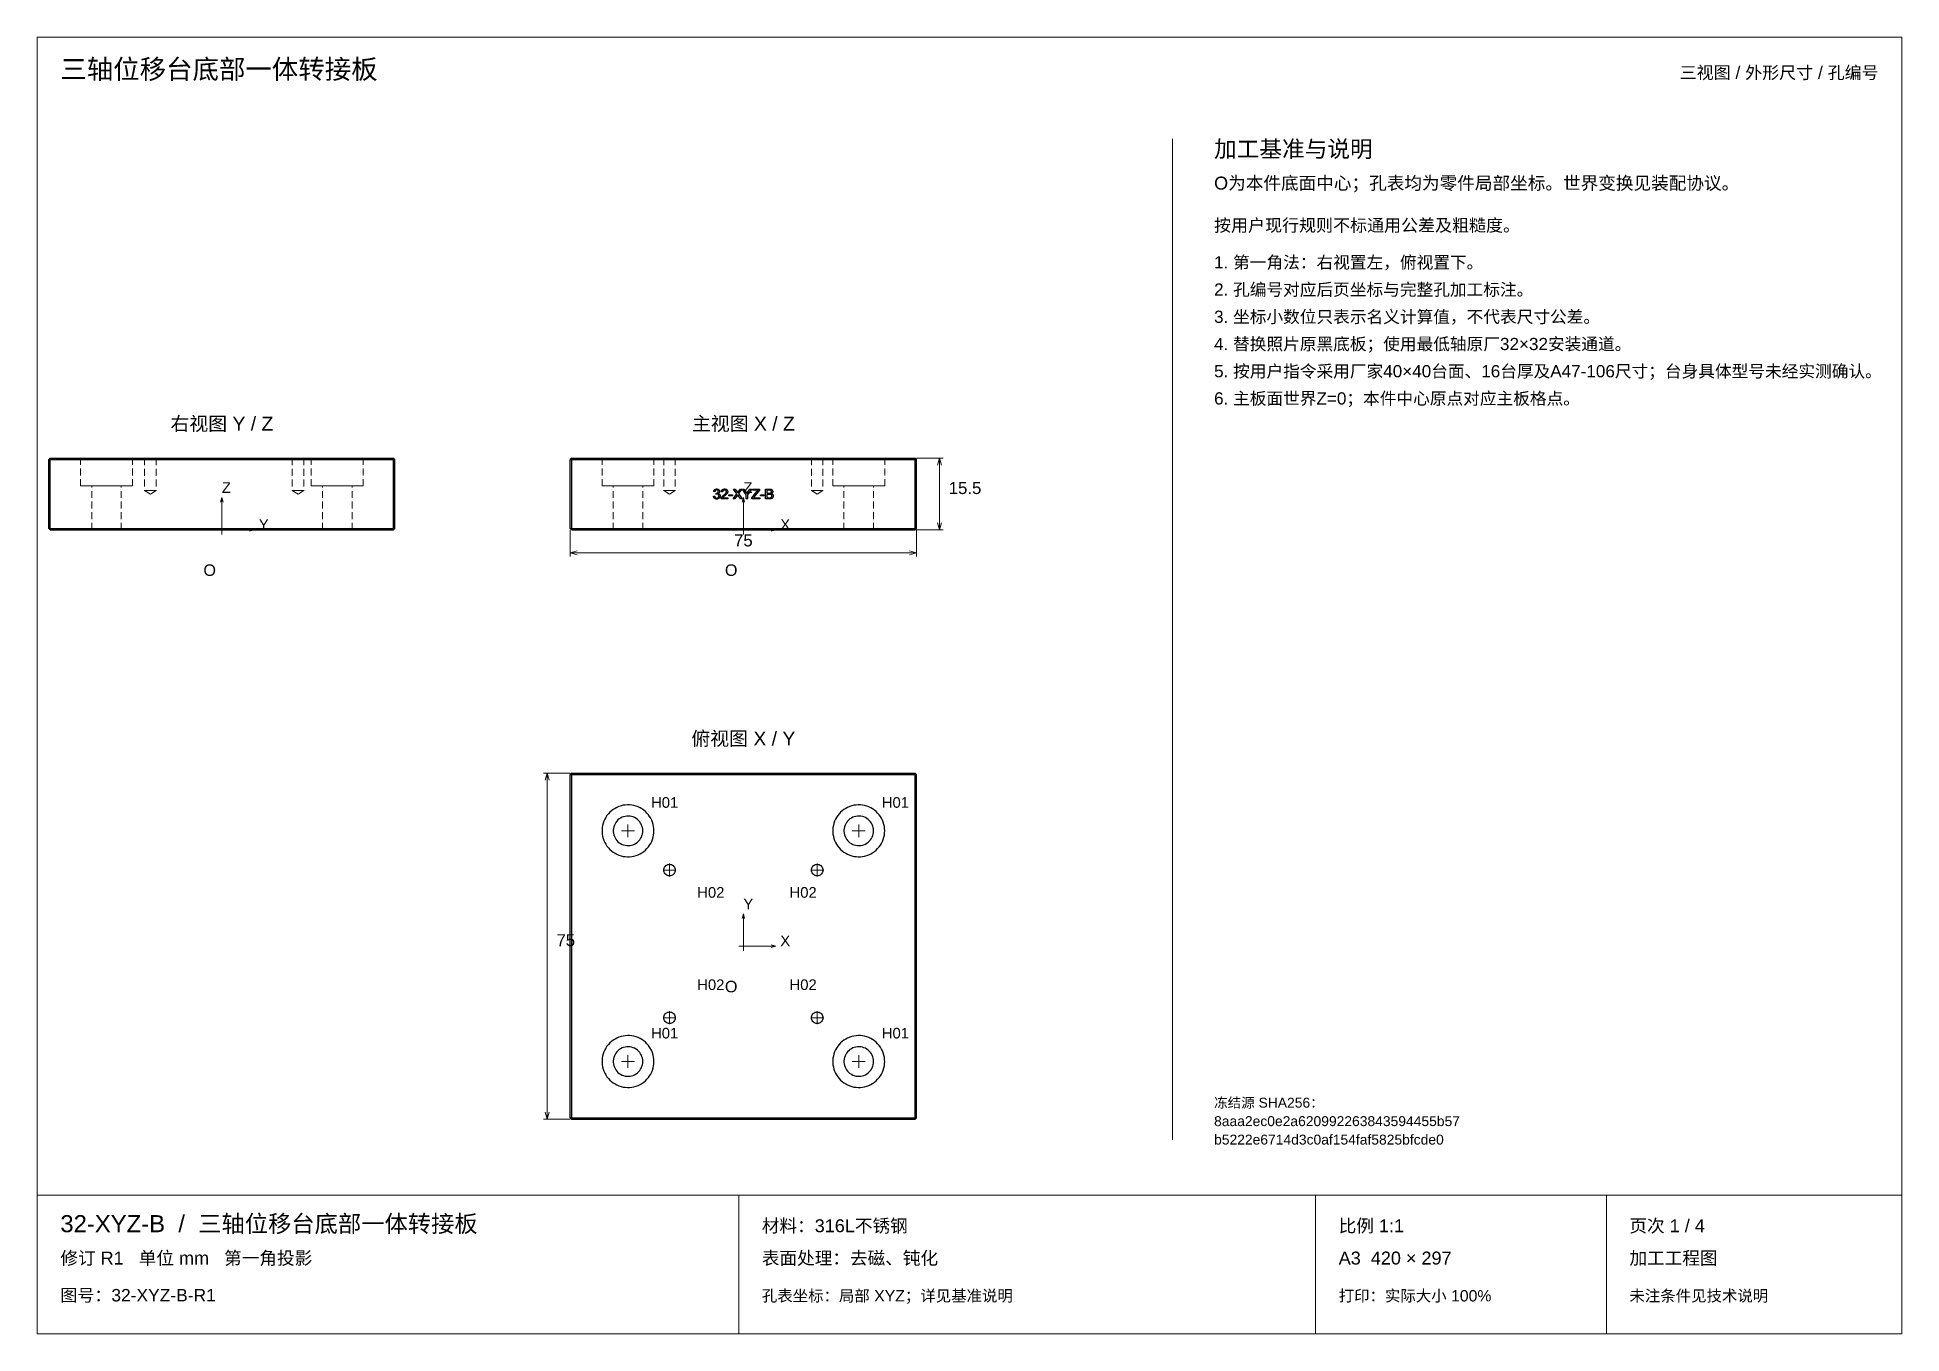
# Paper-space layout '01_三视图' of a CAD drawing. Header units: millimetres. Extents: x 8 to 412, y 8 to 289.
import ezdxf
from ezdxf.enums import TextEntityAlignment as Align

# ---------------------------------------------------------------- set-up
doc = ezdxf.new("R2010")
doc.units = ezdxf.units.MM
doc.linetypes.add('WP_HIDDEN', pattern=[2.3, 1.5, -0.8])
for name, color, linetype, lineweight in [('ANNOTATIONS', 7, 'CONTINUOUS', 18), ('HIDDEN', 7, 'WP_HIDDEN', 13), ('VISIBLE', 7, 'CONTINUOUS', 25)]:
    doc.layers.add(name, color=color, linetype=linetype, lineweight=lineweight)
doc.styles.add('CJK', font='Arial Unicode.ttf')

psp = doc.layouts.new('01_三视图')

# ---------------------------------------------------------------- texts
at = {"layer": 'ANNOTATIONS', "style": 'CJK'}
for s, height, p in [('三轴位移台底部一体转接板', 4.2, (13, 280)), ('加工基准与说明', 3.6, (263, 263)), ('O为本件底面中心；孔表均为零件局部坐标。世界变换见装配协议。', 2.8, (263, 256)), ('按用户现行规则不标通用公差及粗糙度。', 2.7, (263, 246.9)), ('1. 第一角法：右视置左，俯视置下。', 2.65, (263, 238.9)), ('2. 孔编号对应后页坐标与完整孔加工标注。', 2.65, (263, 233)), ('3. 坐标小数位只表示名义计算值，不代表尺寸公差。', 2.65, (263, 227.1)), ('4. 替换照片原黑底板；使用最低轴原厂32×32安装通道。', 2.65, (263, 221.2)), ('5. 按用户指令采用厂家40×40台面、16台厚及A47-106尺寸；台身具体型号未经实测确认。', 2.65, (263, 215.3)), ('6. 主板面世界Z=0；本件中心原点对应主板格点。', 2.65, (263, 209.4)), ('Z', 2.3, (48, 190.25)), ('Z', 2.3, (161, 190.25)), ('15.5', 2.6, (205.5, 190)), ('Y', 2.3, (56, 182.25)), ('X', 2.3, (169, 182.25)), ('O', 2.5, (44, 172.25)), ('O', 2.5, (157, 172.25)), ('H01', 2.3, (141, 122)), ('H01', 2.3, (191, 122)), ('H02', 2.3, (151, 102.5)), ('Y', 2.3, (161, 100)), ('H02', 2.3, (171, 102.5)), ('75', 2.6, (120.5, 92)), ('X', 2.3, (169, 92)), ('H02', 2.3, (151, 82.5)), ('O', 2.5, (157, 82)), ('H02', 2.3, (171, 82.5)), ('H01', 2.3, (141, 72)), ('H01', 2.3, (191, 72)), ('冻结源 SHA256：', 2.15, (263, 57)), ('8aaa2ec0e2a620992263843594455b57', 2.15, (263, 53)), ('b5222e6714d3c0af154faf5825bfcde0', 2.15, (263, 49)), ('32-XYZ-B  /  三轴位移台底部一体转接板', 3.7, (13, 30)), ('材料：316L不锈钢', 2.8, (165, 30)), ('比例 1:1', 2.8, (290, 30)), ('页次 1 / 4', 2.8, (353, 30)), ('修订 R1   单位 mm   第一角投影', 2.8, (13, 23)), ('表面处理：去磁、钝化', 2.8, (165, 23)), ('A3  420 × 297', 2.8, (290, 23)), ('加工工程图', 2.8, (353, 23)), ('图号：32-XYZ-B-R1', 2.7, (13, 15)), ('孔表坐标：局部 XYZ；详见基准说明', 2.45, (165, 15)), ('打印：实际大小 100%', 2.45, (290, 15)), ('未注条件见技术说明', 2.45, (353, 15))]:
    psp.add_text(s, height=height, dxfattribs=at).set_placement(p)
psp.add_text('三视图 / 外形尺寸 / 孔编号', height=2.7, dxfattribs=at).set_placement((407, 280), align=Align.RIGHT)
for s, height, p in [('右视图 Y / Z', 3, (48, 203.75)), ('主视图 X / Z', 3, (161, 203.75)), ('75', 2.6, (161, 178.65)), ('俯视图 X / Y', 3, (161, 135.5))]:
    psp.add_text(s, height=height, dxfattribs=at).set_placement(p, align=Align.CENTER)

# ---------------------------------------------------------------- linework, layer by layer
at = {"layer": 'ANNOTATIONS'}
for p, q in [((412, 289), (8, 289)), ((8, 289), (8, 8)), ((412, 8), (412, 289)), ((254, 50), (254, 267)), ((198.5, 197.75), (204.3, 197.75)), ((203.5, 197.75), (203.08, 196.25)), ((203.5, 182.25), (203.5, 197.75)), ((203.5, 197.75), (203.92, 196.25)), ((48, 189.25), (47.72, 188.25)), ((48, 182.25), (48, 189.25)), ((48, 189.25), (48.28, 188.25)), ((161, 189.25), (160.72, 188.25)), ((161, 182.25), (161, 189.25)), ((161, 189.25), (161.28, 188.25)), ((47, 182.25), (49, 182.25)), ((48, 181.25), (48, 183.25)), ((48, 182.25), (55, 182.25)), ((55, 182.25), (54, 182.53)), ((55, 182.25), (54, 181.97)), ((123.5, 182.25), (123.5, 176.45)), ((160, 182.25), (162, 182.25)), ((161, 181.25), (161, 183.25)), ((161, 182.25), (168, 182.25)), ((168, 182.25), (167, 182.53)), ((168, 182.25), (167, 181.97)), ((198.5, 182.25), (198.5, 176.45)), ((198.5, 182.25), (204.3, 182.25)), ((203.5, 182.25), (203.08, 183.75)), ((203.5, 182.25), (203.92, 183.75)), ((123.5, 177.25), (125, 177.67)), ((123.5, 177.25), (198.5, 177.25)), ((123.5, 177.25), (125, 176.83)), ((198.5, 177.25), (197, 177.67)), ((198.5, 177.25), (197, 176.83)), ((123.5, 129.5), (117.7, 129.5)), ((118.5, 129.5), (118.08, 128)), ((118.5, 54.5), (118.5, 129.5)), ((118.5, 129.5), (118.92, 128)), ((136, 115.6), (136, 118.4)), ((186, 115.6), (186, 118.4)), ((134.6, 117), (137.4, 117)), ((184.6, 117), (187.4, 117)), ((145, 107.1), (145, 109.9)), ((177, 107.1), (177, 109.9)), ((143.6, 108.5), (146.4, 108.5)), ((175.6, 108.5), (178.4, 108.5)), ((161, 99), (160.72, 98)), ((161, 92), (161, 99)), ((161, 99), (161.28, 98)), ((161, 91), (161, 93)), ((160, 92), (162, 92)), ((161, 92), (168, 92)), ((168, 92), (167, 92.28)), ((168, 92), (167, 91.72)), ((145, 75.1), (145, 77.9)), ((177, 75.1), (177, 77.9)), ((143.6, 76.5), (146.4, 76.5)), ((175.6, 76.5), (178.4, 76.5)), ((134.6, 67), (137.4, 67)), ((136, 65.6), (136, 68.4)), ((184.6, 67), (187.4, 67)), ((186, 65.6), (186, 68.4)), ((123.5, 54.5), (117.7, 54.5)), ((118.5, 54.5), (118.08, 56)), ((118.5, 54.5), (118.92, 56)), ((8, 38), (412, 38)), ((160, 8), (160, 38)), ((285, 8), (285, 38)), ((348, 8), (348, 38)), ((8, 8), (412, 8))]:
    psp.add_line(p, q, dxfattribs=at)
at = {"layer": 'HIDDEN'}
for points in [[(28.63, 197.75), (28.48, 197.75), (28.07, 197.75), (27.4, 197.75), (26.51, 197.75), (25.44, 197.75), (24.25, 197.75), (23, 197.75), (21.75, 197.75), (20.56, 197.75), (19.49, 197.75), (18.6, 197.75), (17.93, 197.75), (17.52, 197.75), (17.38, 197.75)], [(17.38, 197.75), (17.41, 197.75), (17.52, 197.75), (17.69, 197.75), (17.93, 197.75), (18.24, 197.75), (18.6, 197.75), (19.02, 197.75), (19.49, 197.75), (20.01, 197.75), (20.56, 197.75), (21.14, 197.75), (21.75, 197.75), (22.37, 197.75), (23, 197.75)], [(17.38, 191.75), (17.38, 197.75)], [(23, 197.75), (23.63, 197.75), (24.25, 197.75), (24.86, 197.75), (25.44, 197.75), (25.99, 197.75), (26.51, 197.75), (26.98, 197.75), (27.4, 197.75), (27.76, 197.75), (28.07, 197.75), (28.31, 197.75), (28.48, 197.75), (28.59, 197.75), (28.63, 197.75)], [(28.63, 191.75), (28.63, 197.75)], [(33.75, 197.75), (33.72, 197.75), (33.63, 197.75), (33.48, 197.75), (33.28, 197.75), (33.04, 197.75), (32.78, 197.75), (32.5, 197.75), (32.22, 197.75), (31.96, 197.75), (31.72, 197.75), (31.52, 197.75), (31.37, 197.75), (31.28, 197.75), (31.25, 197.75)], [(31.25, 197.75), (31.26, 197.75), (31.28, 197.75), (31.32, 197.75), (31.37, 197.75), (31.44, 197.75), (31.52, 197.75), (31.62, 197.75), (31.72, 197.75), (31.83, 197.75), (31.96, 197.75), (32.09, 197.75), (32.22, 197.75), (32.36, 197.75), (32.5, 197.75)], [(31.25, 197.75), (31.25, 190.75)], [(32.5, 197.75), (32.64, 197.75), (32.78, 197.75), (32.91, 197.75), (33.04, 197.75), (33.17, 197.75), (33.28, 197.75), (33.38, 197.75), (33.48, 197.75), (33.56, 197.75), (33.63, 197.75), (33.68, 197.75), (33.72, 197.75), (33.74, 197.75), (33.75, 197.75)], [(33.75, 197.75), (33.75, 190.75)], [(65.75, 197.75), (65.72, 197.75), (65.63, 197.75), (65.48, 197.75), (65.28, 197.75), (65.04, 197.75), (64.78, 197.75), (64.5, 197.75), (64.22, 197.75), (63.96, 197.75), (63.72, 197.75), (63.52, 197.75), (63.37, 197.75), (63.28, 197.75), (63.25, 197.75)], [(63.25, 197.75), (63.26, 197.75), (63.28, 197.75), (63.32, 197.75), (63.37, 197.75), (63.44, 197.75), (63.52, 197.75), (63.62, 197.75), (63.72, 197.75), (63.83, 197.75), (63.96, 197.75), (64.09, 197.75), (64.22, 197.75), (64.36, 197.75), (64.5, 197.75)], [(63.25, 197.75), (63.25, 190.75)], [(64.5, 197.75), (64.64, 197.75), (64.78, 197.75), (64.91, 197.75), (65.04, 197.75), (65.17, 197.75), (65.28, 197.75), (65.38, 197.75), (65.48, 197.75), (65.56, 197.75), (65.63, 197.75), (65.68, 197.75), (65.72, 197.75), (65.74, 197.75), (65.75, 197.75)], [(65.75, 197.75), (65.75, 190.75)], [(78.62, 197.75), (78.48, 197.75), (78.07, 197.75), (77.4, 197.75), (76.51, 197.75), (75.44, 197.75), (74.25, 197.75), (73, 197.75), (71.75, 197.75), (70.56, 197.75), (69.49, 197.75), (68.6, 197.75), (67.93, 197.75), (67.52, 197.75), (67.38, 197.75)], [(67.38, 197.75), (67.41, 197.75), (67.52, 197.75), (67.69, 197.75), (67.93, 197.75), (68.24, 197.75), (68.6, 197.75), (69.02, 197.75), (69.49, 197.75), (70.01, 197.75), (70.56, 197.75), (71.14, 197.75), (71.75, 197.75), (72.37, 197.75), (73, 197.75)], [(67.38, 191.75), (67.38, 197.75)], [(73, 197.75), (73.63, 197.75), (74.25, 197.75), (74.86, 197.75), (75.44, 197.75), (75.99, 197.75), (76.51, 197.75), (76.98, 197.75), (77.4, 197.75), (77.76, 197.75), (78.07, 197.75), (78.31, 197.75), (78.48, 197.75), (78.59, 197.75), (78.62, 197.75)], [(78.62, 191.75), (78.62, 197.75)], [(141.62, 197.75), (141.48, 197.75), (141.07, 197.75), (140.4, 197.75), (139.51, 197.75), (138.44, 197.75), (137.25, 197.75), (136, 197.75), (134.75, 197.75), (133.56, 197.75), (132.49, 197.75), (131.6, 197.75), (130.93, 197.75), (130.52, 197.75), (130.38, 197.75)], [(130.38, 191.75), (130.38, 197.75)], [(141.62, 191.75), (141.62, 197.75)], [(143.75, 197.75), (143.78, 197.75), (143.87, 197.75), (144.02, 197.75), (144.22, 197.75), (144.46, 197.75), (144.72, 197.75), (145, 197.75), (145.28, 197.75), (145.54, 197.75), (145.78, 197.75), (145.98, 197.75), (146.13, 197.75), (146.22, 197.75), (146.25, 197.75)], [(143.75, 197.75), (143.75, 190.75)], [(146.25, 197.75), (146.25, 190.75)], [(175.75, 197.75), (175.78, 197.75), (175.87, 197.75), (176.02, 197.75), (176.22, 197.75), (176.46, 197.75), (176.72, 197.75), (177, 197.75), (177.28, 197.75), (177.54, 197.75), (177.78, 197.75), (177.98, 197.75), (178.13, 197.75), (178.22, 197.75), (178.25, 197.75)], [(175.75, 197.75), (175.75, 190.75)], [(178.25, 197.75), (178.25, 190.75)], [(191.62, 197.75), (191.48, 197.75), (191.07, 197.75), (190.4, 197.75), (189.51, 197.75), (188.44, 197.75), (187.25, 197.75), (186, 197.75), (184.75, 197.75), (183.56, 197.75), (182.49, 197.75), (181.6, 197.75), (180.93, 197.75), (180.52, 197.75), (180.38, 197.75)], [(180.38, 191.75), (180.38, 197.75)], [(191.62, 191.75), (191.62, 197.75)], [(10.5, 191.1), (10.5, 191.09)], [(10.5, 191.1), (10.5, 191.1)], [(10.5, 191.1), (10.5, 191.1)], [(10.5, 191.1), (10.5, 191.1)], [(10.5, 191.09), (10.5, 191.1)], [(10.5, 191.1), (10.5, 191.09)], [(10.5, 191.1), (10.5, 191.1)], [(10.5, 191.1), (10.5, 191.1)], [(10.5, 191.1), (10.5, 191.1)], [(10.5, 191.1), (10.5, 191.1)], [(10.5, 191.09), (10.5, 191.1)], [(10.5, 191.1), (10.7, 191.1)], [(10.5, 191.1), (10.7, 191.1)], [(10.5, 191.1), (10.7, 191.1)], [(10.5, 191.1), (10.7, 191.1)], [(10.5, 191.1), (10.7, 191.1)], [(10.5, 191.1), (10.7, 191.1)], [(10.5, 191.1), (10.7, 191.1)], [(10.5, 191.1), (10.7, 191.1)], [(10.5, 191.09), (10.5, 191.08)], [(10.5, 191.09), (10.5, 191.09)], [(10.5, 191.09), (10.5, 191.09)], [(10.5, 191.08), (10.5, 191.09)], [(10.5, 191.09), (10.5, 191.08)], [(10.5, 191.09), (10.5, 191.09)], [(10.5, 191.09), (10.5, 191.09)], [(10.5, 191.08), (10.5, 191.09)], [(10.5, 191.09), (10.5, 190.08)], [(10.5, 190.52), (10.5, 191.09)], [(10.5, 191.09), (10.5, 190.54)], [(10.5, 190.06), (10.5, 191.09)], [(10.5, 191.09), (10.5, 189.85)], [(10.5, 190.46), (10.5, 191.09)], [(10.5, 191.09), (10.5, 190.44)], [(10.5, 191.09), (10.5, 190.84)], [(10.5, 191.09), (10.5, 191.08)], [(10.5, 191.09), (10.5, 191.09)], [(10.5, 191.09), (10.5, 191.09)], [(10.5, 188.94), (10.5, 191.09)], [(10.5, 191.09), (10.7, 191.09)], [(10.5, 191.09), (10.7, 191.09)], [(10.5, 191.09), (10.7, 191.09)], [(10.5, 191.09), (10.7, 191.09)], [(10.5, 191.09), (10.7, 191.09)], [(10.5, 191.09), (10.7, 191.09)], [(10.5, 191.09), (10.7, 191.09)], [(10.5, 191.09), (10.7, 191.09)], [(10.5, 191.09), (10.7, 191.09)], [(10.5, 191.09), (10.7, 191.09)], [(10.5, 191.09), (10.7, 191.09)], [(10.5, 191.08), (10.5, 191.07)], [(10.5, 191.07), (10.5, 191.08)], [(10.5, 191.08), (10.5, 191.07)], [(10.5, 191.08), (10.5, 191.08)], [(10.5, 191.08), (10.5, 191.08)], [(10.5, 191.07), (10.5, 191.08)], [(10.5, 191.08), (10.5, 191.07)], [(10.5, 191.08), (10.7, 191.08)], [(10.5, 191.08), (10.7, 191.08)], [(10.5, 191.08), (10.7, 191.08)], [(10.5, 191.08), (10.7, 191.08)], [(10.5, 191.08), (10.7, 191.08)], [(10.5, 191.08), (10.7, 191.08)], [(10.5, 191.08), (10.7, 191.08)], [(10.5, 191.07), (10.5, 191.06)], [(10.5, 191.06), (10.5, 191.07)], [(10.5, 191.07), (10.5, 191.06)], [(10.5, 191.06), (10.5, 191.07)], [(10.5, 191.07), (10.5, 191.05)], [(10.5, 191.07), (10.5, 191.07)], [(10.5, 191.07), (10.7, 191.07)], [(10.5, 191.07), (10.7, 191.07)], [(10.5, 191.07), (10.7, 191.07)], [(10.5, 191.07), (10.7, 191.07)], [(10.5, 191.07), (10.7, 191.07)], [(10.5, 191.07), (10.7, 191.07)], [(10.5, 191.06), (10.5, 191.04)], [(10.5, 191.05), (10.5, 191.06)], [(10.5, 191.06), (10.5, 191.05)], [(10.5, 191.05), (10.5, 191.06)], [(10.5, 191.06), (10.7, 191.06)], [(10.5, 191.06), (10.7, 191.06)], [(10.5, 191.06), (10.7, 191.06)], [(10.5, 191.06), (10.7, 191.06)], [(10.5, 191.04), (10.5, 191.05)], [(10.5, 191.05), (10.5, 191.03)], [(10.5, 191.04), (10.5, 191.05)], [(10.5, 191.05), (10.5, 191.04)], [(10.5, 191.05), (10.7, 191.05)], [(10.5, 191.05), (10.7, 191.05)], [(10.5, 191.05), (10.7, 191.05)], [(10.5, 191.05), (10.7, 191.05)], [(10.5, 191.04), (10.5, 191.02)], [(10.5, 191.03), (10.5, 191.04)], [(10.5, 191.02), (10.5, 191.04)], [(10.5, 191.04), (10.5, 191.03)], [(10.5, 191.04), (10.7, 191.04)], [(10.5, 191.04), (10.7, 191.04)], [(10.5, 191.04), (10.7, 191.04)], [(10.5, 191.04), (10.7, 191.04)], [(10.5, 191.02), (10.5, 191.03)], [(10.5, 191.03), (10.5, 191.02)], [(10.5, 191.03), (10.5, 191.01)], [(10.5, 191.03), (10.7, 191.03)], [(10.5, 191.03), (10.7, 191.03)], [(10.5, 191.03), (10.7, 191.03)], [(10.5, 191.02), (10.5, 191)], [(10.5, 191), (10.5, 191.02)], [(10.5, 191.02), (10.5, 191)], [(10.5, 191.01), (10.5, 191.02)], [(10.5, 191.02), (10.7, 191.02)], [(10.5, 191.02), (10.7, 191.02)], [(10.5, 191.02), (10.7, 191.02)], [(10.5, 191.02), (10.7, 191.02)], [(10.5, 190.99), (10.5, 191.01)], [(10.5, 191.01), (10.5, 190.99)], [(10.5, 191.01), (10.7, 191.01)], [(10.5, 191.01), (10.7, 191.01)], [(10.5, 191), (10.5, 190.98)], [(10.5, 190.99), (10.5, 191)], [(10.5, 191), (10.5, 190.99)], [(10.5, 191), (10.7, 191)], [(10.5, 191), (10.7, 191)], [(10.5, 191), (10.7, 191)], [(10.5, 190.97), (10.5, 190.99)], [(10.5, 190.99), (10.5, 190.97)], [(10.5, 190.98), (10.5, 190.99)], [(10.5, 190.99), (10.5, 190.97)], [(10.5, 190.99), (10.7, 190.99)], [(10.5, 190.99), (10.7, 190.99)], [(10.5, 190.99), (10.7, 190.99)], [(10.5, 190.99), (10.7, 190.99)], [(10.5, 190.98), (10.5, 190.96)], [(10.5, 190.96), (10.5, 190.98)], [(10.5, 190.98), (10.7, 190.98)], [(10.5, 190.98), (10.7, 190.98)], [(10.5, 190.95), (10.5, 190.97)], [(10.5, 190.97), (10.5, 190.95)], [(10.5, 190.97), (10.5, 190.94)], [(10.5, 190.97), (10.7, 190.97)], [(10.5, 190.97), (10.7, 190.97)], [(10.5, 190.97), (10.7, 190.97)], [(10.5, 190.96), (10.5, 190.93)], [(10.5, 190.94), (10.5, 190.96)], [(10.5, 190.96), (10.7, 190.96)], [(10.5, 190.96), (10.7, 190.96)], [(10.5, 190.94), (10.5, 190.95)], [(10.5, 190.95), (10.5, 190.93)], [(10.5, 190.95), (10.7, 190.95)], [(10.5, 190.95), (10.7, 190.95)], [(10.5, 190.92), (10.5, 190.94)], [(10.5, 190.92), (10.5, 190.94)], [(10.5, 190.94), (10.5, 190.92)], [(10.5, 190.94), (10.7, 190.94)], [(10.5, 190.94), (10.7, 190.94)], [(10.5, 190.94), (10.7, 190.94)], [(10.5, 190.93), (10.5, 190.91)], [(10.5, 190.93), (10.5, 190.91)], [(10.5, 190.93), (10.7, 190.93)], [(10.5, 190.93), (10.7, 190.93)], [(10.5, 190.89), (10.5, 190.92)], [(10.5, 190.9), (10.5, 190.92)], [(10.5, 190.92), (10.5, 190.89)], [(10.5, 190.92), (10.7, 190.92)], [(10.5, 190.92), (10.7, 190.92)], [(10.5, 190.92), (10.7, 190.92)], [(10.5, 190.91), (10.5, 190.88)], [(10.5, 190.91), (10.5, 190.88)], [(10.5, 190.91), (10.7, 190.91)], [(10.5, 190.91), (10.7, 190.91)], [(10.5, 190.88), (10.5, 190.9)], [(10.5, 190.9), (10.7, 190.9)], [(10.5, 190.87), (10.5, 190.89)], [(10.5, 190.89), (10.5, 190.86)], [(10.5, 190.89), (10.7, 190.89)], [(10.5, 190.89), (10.7, 190.89)], [(10.5, 190.88), (10.5, 190.85)], [(10.5, 190.88), (10.5, 190.87)], [(10.5, 190.88), (10.5, 190.88)], [(10.5, 190.88), (10.5, 190.88)], [(10.5, 190.88), (10.5, 190.88)], [(10.5, 190.88), (10.5, 190.88)], [(10.5, 190.87), (10.5, 190.88)], [(10.5, 190.88), (10.5, 190.86)], [(10.5, 190.85), (10.5, 190.88)], [(10.5, 190.88), (10.5, 190.87)], [(10.5, 190.88), (10.5, 190.88)], [(10.5, 190.88), (10.5, 190.88)], [(10.5, 190.87), (10.5, 190.88)], [(10.5, 190.88), (10.7, 190.88)], [(10.5, 190.88), (10.7, 190.88)], [(10.5, 190.88), (10.7, 190.88)], [(10.5, 190.88), (10.7, 190.88)], [(10.5, 190.88), (10.7, 190.88)], [(10.5, 190.88), (10.7, 190.88)], [(10.5, 190.88), (10.7, 190.88)], [(10.5, 190.88), (10.7, 190.88)], [(10.5, 190.88), (10.7, 190.88)], [(10.5, 190.88), (10.7, 190.88)], [(10.5, 190.88), (10.7, 190.88)], [(10.5, 190.85), (10.5, 190.87)], [(10.5, 190.87), (10.5, 190.86)], [(10.5, 190.86), (10.5, 190.87)], [(10.5, 190.87), (10.5, 190.85)], [(10.5, 190.87), (10.5, 190.87)], [(10.5, 190.87), (10.5, 190.87)], [(10.5, 190.85), (10.5, 190.87)], [(10.5, 190.87), (10.7, 190.87)], [(10.5, 190.87), (10.7, 190.87)], [(10.5, 190.87), (10.7, 190.87)], [(10.5, 190.87), (10.7, 190.87)], [(10.5, 190.87), (10.7, 190.87)], [(10.5, 190.87), (10.7, 190.87)], [(10.5, 190.87), (10.7, 190.87)], [(10.5, 190.86), (10.5, 190.84)], [(10.5, 190.85), (10.5, 190.86)], [(10.5, 190.86), (10.5, 190.84)], [(10.5, 190.86), (10.5, 190.82)], [(10.5, 190.86), (10.7, 190.86)], [(10.5, 190.86), (10.7, 190.86)], [(10.5, 190.86), (10.7, 190.86)], [(10.5, 190.86), (10.7, 190.86)], [(10.5, 190.85), (10.5, 190.82)], [(10.5, 190.83), (10.5, 190.85)], [(10.5, 190.83), (10.5, 190.85)], [(10.5, 190.83), (10.5, 190.85)], [(10.5, 190.85), (10.5, 190.84)], [(10.5, 190.84), (10.5, 190.85)], [(10.5, 190.85), (10.7, 190.85)], [(10.5, 190.85), (10.7, 190.85)], [(10.5, 190.85), (10.7, 190.85)], [(10.5, 190.85), (10.7, 190.85)], [(10.5, 190.85), (10.7, 190.85)], [(10.5, 190.85), (10.7, 190.85)], [(10.5, 190.84), (10.5, 190.83)], [(10.5, 190.84), (10.5, 190.81)], [(10.5, 190.84), (10.5, 190.82)], [(10.5, 190.82), (10.5, 190.84)], [(10.5, 190.84), (10.5, 189.34)], [(10.5, 190.78), (10.5, 190.84)], [(10.5, 190.84), (10.7, 190.84)], [(10.5, 190.84), (10.7, 190.84)], [(10.5, 190.84), (10.7, 190.84)], [(10.5, 190.84), (10.7, 190.84)], [(10.5, 190.84), (10.5, 190.19)], [(10.5, 190.84), (10.5, 190.84)], [(10.5, 190.84), (10.7, 190.84)], [(10.5, 190.83), (10.5, 190.84)], [(10.5, 190.8), (10.5, 190.83)], [(10.5, 190.83), (10.5, 190.81)], [(10.5, 190.81), (10.5, 190.83)], [(10.5, 190.8), (10.5, 190.83)], [(10.5, 190.83), (10.7, 190.83)], [(10.5, 190.83), (10.7, 190.83)], [(10.5, 190.83), (10.7, 190.83)], [(10.5, 190.83), (10.7, 190.83)], [(10.5, 190.83), (10.7, 190.83)], [(10.5, 190.83), (10.5, 190.83)], [(10.5, 190.83), (10.7, 190.83)], [(10.5, 190.83), (10.5, 190.83)], [(10.5, 190.83), (10.7, 190.83)], [(10.5, 190.82), (10.5, 190.83)], [(10.5, 190.82), (10.5, 190.79)], [(10.5, 190.82), (10.5, 190.79)], [(10.5, 190.8), (10.5, 190.82)], [(10.5, 190.82), (10.5, 190.79)], [(10.5, 190.82), (10.7, 190.82)], [(10.5, 190.82), (10.7, 190.82)], [(10.5, 190.82), (10.7, 190.82)], [(10.5, 190.82), (10.7, 190.82)], [(10.5, 190.82), (10.7, 190.82)], [(10.5, 190.81), (10.5, 190.82)], [(10.5, 190.81), (10.5, 190.79)], [(10.5, 190.79), (10.5, 190.81)], [(10.5, 190.81), (10.5, 190.79)], [(10.5, 190.81), (10.7, 190.81)], [(10.5, 190.81), (10.7, 190.81)], [(10.5, 190.81), (10.7, 190.81)], [(10.5, 190.81), (10.7, 190.81)], [(10.5, 190.81), (10.5, 190.81)], [(10.5, 190.81), (10.7, 190.81)], [(10.5, 190.8), (10.5, 190.81)], [(10.5, 190.78), (10.5, 190.8)], [(10.5, 190.77), (10.5, 190.8)], [(10.5, 190.77), (10.5, 190.8)], [(10.5, 190.8), (10.7, 190.8)], [(10.5, 190.8), (10.7, 190.8)], [(10.5, 190.8), (10.7, 190.8)], [(10.5, 190.8), (10.7, 190.8)], [(10.5, 190.79), (10.5, 190.8)], [(10.5, 190.79), (10.5, 190.75)], [(10.5, 190.79), (10.5, 190.76)], [(10.5, 190.76), (10.5, 190.79)], [(10.5, 190.79), (10.5, 190.76)], [(10.5, 190.79), (10.5, 190.77)], [(10.5, 190.79), (10.5, 190.76)], [(10.5, 190.79), (10.7, 190.79)], [(10.5, 190.79), (10.7, 190.79)], [(10.5, 190.79), (10.7, 190.79)], [(10.5, 190.79), (10.7, 190.79)], [(10.5, 190.79), (10.7, 190.79)], [(10.5, 190.79), (10.7, 190.79)], [(10.5, 190.79), (10.7, 190.79)], [(10.5, 190.78), (10.5, 190.79)], [(10.5, 190.75), (10.5, 190.78)], [(10.5, 190.72), (10.5, 190.78)], [(10.5, 190.78), (10.7, 190.78)], [(10.5, 190.78), (10.7, 190.78)], [(10.5, 190.78), (10.7, 190.78)], [(10.5, 190.76), (10.5, 190.78)], [(10.5, 190.75), (10.5, 190.77)], [(10.5, 190.77), (10.5, 190.74)], [(10.5, 190.75), (10.5, 190.77)], [(10.5, 190.77), (10.7, 190.77)], [(10.5, 190.77), (10.7, 190.77)], [(10.5, 190.77), (10.7, 190.77)], [(10.5, 190.76), (10.5, 190.73)], [(10.5, 190.74), (10.5, 190.76)], [(10.5, 190.76), (10.5, 190.74)], [(10.5, 190.76), (10.5, 190.72)], [(10.5, 190.76), (10.7, 190.76)], [(10.5, 190.76), (10.7, 190.76)], [(10.5, 190.76), (10.7, 190.76)], [(10.5, 190.76), (10.7, 190.76)], [(10.5, 190.76), (10.7, 190.76)], [(10.5, 190.75), (10.5, 190.76)], [(10.5, 190.75), (10.5, 190.72)], [(10.5, 190.72), (10.5, 190.75)], [(10.5, 190.72), (10.5, 190.75)], [(10.5, 190.72), (10.5, 190.75)], [(10.5, 190.75), (10.7, 190.75)], [(10.5, 190.75), (10.7, 190.75)], [(10.5, 190.75), (10.7, 190.75)], [(10.5, 190.75), (10.7, 190.75)], [(10.5, 190.75), (10.7, 190.75)], [(10.5, 190.73), (10.5, 190.75)], [(10.5, 190.71), (10.5, 190.74)], [(10.5, 190.74), (10.5, 190.71)], [(10.5, 190.74), (10.5, 190.7)], [(10.5, 190.74), (10.7, 190.74)], [(10.5, 190.74), (10.7, 190.74)], [(10.5, 190.74), (10.7, 190.74)], [(10.5, 190.73), (10.5, 190.7)], [(10.5, 190.73), (10.7, 190.73)], [(10.5, 190.73), (10.7, 190.73)], [(10.5, 190.71), (10.5, 190.73)], [(10.5, 190.72), (10.5, 190.68)], [(10.5, 190.7), (10.5, 190.72)], [(10.5, 190.68), (10.5, 190.72)], [(10.5, 190.69), (10.5, 190.72)], [(10.5, 190.65), (10.5, 190.72)], [(10.5, 190.72), (10.5, 190.69)], [(10.5, 190.72), (10.7, 190.72)], [(10.5, 190.72), (10.7, 190.72)], [(10.5, 190.72), (10.7, 190.72)], [(10.5, 190.72), (10.7, 190.72)], [(10.5, 190.72), (10.7, 190.72)], [(10.5, 190.72), (10.7, 190.72)], [(10.5, 190.68), (10.5, 190.71)], [(10.5, 190.71), (10.5, 190.68)], [(10.5, 190.71), (10.7, 190.71)], [(10.5, 190.71), (10.7, 190.71)], [(10.5, 190.71), (10.7, 190.71)], [(10.5, 190.7), (10.5, 190.71)], [(10.5, 190.67), (10.5, 190.7)], [(10.5, 190.7), (10.5, 190.66)], [(10.5, 190.7), (10.5, 190.67)], [(10.5, 190.7), (10.7, 190.7)], [(10.5, 190.7), (10.7, 190.7)], [(10.5, 190.7), (10.7, 190.7)], [(10.5, 190.7), (10.7, 190.7)], [(10.5, 190.67), (10.5, 190.7)], [(10.5, 190.65), (10.5, 190.69)], [(10.5, 190.69), (10.5, 190.65)], [(10.5, 190.69), (10.7, 190.69)], [(10.5, 190.69), (10.7, 190.69)], [(10.5, 190.68), (10.5, 190.65)], [(10.5, 190.65), (10.5, 190.68)], [(10.5, 190.68), (10.5, 190.65)], [(10.5, 190.65), (10.5, 190.68)], [(10.5, 190.68), (10.7, 190.68)], [(10.5, 190.68), (10.7, 190.68)], [(10.5, 190.68), (10.7, 190.68)], [(10.5, 190.68), (10.7, 190.68)], [(10.5, 190.61), (10.5, 190.67)], [(10.5, 190.67), (10.5, 190.63)], [(10.5, 190.67), (10.7, 190.67)], [(10.5, 190.67), (10.7, 190.67)], [(10.5, 190.67), (10.7, 190.67)], [(10.5, 190.65), (10.5, 190.67)], [(10.5, 190.66), (10.5, 190.63)], [(10.5, 190.66), (10.7, 190.66)], [(10.5, 190.65), (10.5, 190.61)], [(10.5, 190.62), (10.5, 190.65)], [(10.5, 190.65), (10.5, 190.62)], [(10.5, 190.62), (10.5, 190.65)], [(10.5, 190.62), (10.5, 190.65)], [(10.5, 190.58), (10.5, 190.65)], [(10.5, 190.65), (10.5, 190.61)], [(10.5, 190.65), (10.7, 190.65)], [(10.5, 190.65), (10.7, 190.65)], [(10.5, 190.65), (10.7, 190.65)], [(10.5, 190.65), (10.7, 190.65)], [(10.5, 190.65), (10.7, 190.65)], [(10.5, 190.65), (10.7, 190.65)], [(10.5, 190.65), (10.7, 190.65)], [(10.5, 190.63), (10.5, 190.65)], [(10.5, 190.63), (10.5, 190.59)], [(10.5, 190.63), (10.5, 190.59)], [(10.5, 190.63), (10.7, 190.63)], [(10.5, 190.63), (10.7, 190.63)], [(10.5, 190.63), (10.7, 190.63)], [(10.5, 190.61), (10.5, 190.63)], [(10.5, 190.58), (10.5, 190.62)], [(10.5, 190.62), (10.5, 190.59)], [(10.5, 190.59), (10.5, 190.62)], [(10.5, 190.58), (10.5, 190.62)], [(10.5, 190.62), (10.7, 190.62)], [(10.5, 190.62), (10.7, 190.62)], [(10.5, 190.62), (10.7, 190.62)], [(10.5, 190.62), (10.7, 190.62)], [(10.5, 190.61), (10.5, 190.58)], [(10.5, 190.54), (10.5, 190.61)], [(10.5, 190.61), (10.5, 190.58)], [(10.5, 190.61), (10.7, 190.61)], [(10.5, 190.61), (10.7, 190.61)], [(10.5, 190.61), (10.7, 190.61)], [(10.5, 190.61), (10.7, 190.61)], [(10.5, 190.58), (10.5, 190.61)], [(10.5, 190.59), (10.5, 190.54)], [(10.5, 190.59), (10.5, 190.56)], [(10.5, 190.55), (10.5, 190.59)], [(10.5, 190.59), (10.5, 190.55)], [(10.5, 190.59), (10.7, 190.59)], [(10.5, 190.59), (10.7, 190.59)], [(10.5, 190.59), (10.7, 190.59)], [(10.5, 190.59), (10.7, 190.59)], [(10.5, 190.58), (10.5, 190.54)], [(10.5, 190.55), (10.5, 190.58)], [(10.5, 190.55), (10.5, 190.58)], [(10.5, 189.2), (10.5, 190.58)], [(10.5, 190.58), (10.5, 190.54)], [(10.5, 190.58), (10.7, 190.58)], [(10.5, 190.58), (10.7, 190.58)], [(10.5, 190.58), (10.7, 190.58)], [(10.5, 190.58), (10.7, 190.58)], [(10.5, 190.58), (10.7, 190.58)], [(10.5, 190.58), (10.7, 190.58)], [(10.5, 190.56), (10.5, 190.58)], [(10.5, 190.56), (10.5, 190.53)], [(10.5, 190.56), (10.7, 190.56)], [(10.5, 190.56), (10.7, 190.56)], [(10.5, 190.53), (10.5, 190.56)], [(10.5, 190.5), (10.5, 190.55)], [(10.5, 190.51), (10.5, 190.55)], [(10.5, 190.55), (10.5, 190.5)], [(10.5, 190.51), (10.5, 190.55)], [(10.5, 190.55), (10.7, 190.55)], [(10.5, 190.55), (10.7, 190.55)], [(10.5, 190.55), (10.7, 190.55)], [(10.5, 190.55), (10.7, 190.55)], [(10.5, 190.54), (10.5, 190.51)], [(10.5, 190.49), (10.5, 190.54)], [(10.5, 190.54), (10.5, 190.49)], [(10.5, 190.54), (10.5, 190.46)], [(10.5, 190.54), (10.5, 190.51)], [(10.5, 190.54), (10.7, 190.54)], [(10.5, 190.54), (10.7, 190.54)], [(10.5, 190.54), (10.7, 190.54)], [(10.5, 190.53), (10.5, 190.5)], [(10.5, 190.53), (10.7, 190.53)], [(10.5, 190.53), (10.7, 190.53)], [(10.5, 190.51), (10.5, 190.53)], [(10.5, 190.46), (10.5, 190.52)], [(10.5, 190.51), (10.5, 190.47)], [(10.5, 190.48), (10.5, 190.51)], [(10.5, 190.47), (10.5, 190.51)], [(10.5, 190.51), (10.5, 190.47)], [(10.5, 190.51), (10.7, 190.51)], [(10.5, 190.51), (10.7, 190.51)], [(10.5, 190.51), (10.7, 190.51)], [(10.5, 190.51), (10.7, 190.51)], [(10.5, 190.51), (10.7, 190.51)], [(10.5, 190.48), (10.5, 190.51)], [(10.5, 190.46), (10.5, 190.5)], [(10.5, 190.5), (10.5, 190.47)], [(10.5, 190.5), (10.5, 190.45)], [(10.5, 190.5), (10.7, 190.5)], [(10.5, 190.5), (10.7, 190.5)], [(10.5, 190.5), (10.7, 190.5)], [(10.5, 190.49), (10.7, 190.49)], [(10.5, 190.45), (10.5, 190.48)], [(10.5, 190.48), (10.7, 190.48)], [(10.5, 190.48), (10.7, 190.48)], [(10.5, 190.45), (10.5, 190.48)], [(10.5, 190.47), (10.5, 190.44)], [(10.5, 190.47), (10.5, 190.44)], [(10.5, 190.43), (10.5, 190.47)], [(10.5, 190.47), (10.5, 190.44)], [(10.5, 190.47), (10.7, 190.47)], [(10.5, 190.47), (10.7, 190.47)], [(10.5, 190.47), (10.7, 190.47)], [(10.5, 190.47), (10.7, 190.47)], [(10.5, 190.44), (10.5, 190.46)], [(10.5, 190.39), (10.5, 190.46)], [(10.5, 190.46), (10.5, 190.39)], [(10.5, 190.36), (10.5, 190.46)], [(10.5, 190.46), (10.7, 190.46)], [(10.5, 190.46), (10.7, 190.46)], [(10.5, 190.46), (10.7, 190.46)], [(10.5, 190.45), (10.7, 190.45)], [(10.5, 190.45), (10.7, 190.45)], [(10.5, 190.43), (10.5, 190.45)], [(10.5, 190.44), (10.5, 190.41)], [(10.5, 190.42), (10.5, 190.44)], [(10.5, 190.44), (10.5, 190.41)], [(10.5, 190.44), (10.5, 190.35)], [(10.5, 190.44), (10.5, 190.41)], [(10.5, 190.44), (10.7, 190.44)], [(10.5, 190.44), (10.7, 190.44)], [(10.5, 190.44), (10.7, 190.44)], [(10.5, 190.44), (10.7, 190.44)], [(10.5, 190.44), (10.7, 190.44)], [(10.5, 190.39), (10.5, 190.43)], [(10.5, 190.43), (10.7, 190.43)], [(10.5, 190.43), (10.7, 190.43)], [(10.5, 190.4), (10.5, 190.43)], [(10.5, 190.4), (10.5, 190.42)], [(10.5, 190.42), (10.7, 190.42)], [(10.5, 190.41), (10.5, 190.38)], [(10.5, 190.41), (10.5, 190.37)], [(10.5, 190.41), (10.5, 190.37)], [(10.5, 190.41), (10.7, 190.41)], [(10.5, 190.41), (10.7, 190.41)], [(10.5, 190.41), (10.7, 190.41)], [(10.5, 190.39), (10.5, 190.4)], [(10.5, 190.4), (10.7, 190.4)], [(10.5, 190.4), (10.7, 190.4)], [(10.5, 190.38), (10.5, 190.4)], [(10.5, 190.37), (10.5, 190.39)], [(10.5, 190.35), (10.5, 190.39)], [(10.5, 190.33), (10.5, 190.39)], [(10.5, 190.39), (10.5, 190.33)], [(10.5, 190.39), (10.7, 190.39)], [(10.5, 190.39), (10.7, 190.39)], [(10.5, 190.39), (10.7, 190.39)], [(10.5, 190.39), (10.7, 190.39)], [(10.5, 190.38), (10.5, 190.35)], [(10.5, 190.38), (10.7, 190.38)], [(10.5, 190.38), (10.7, 190.38)], [(10.5, 190.36), (10.5, 190.38)], [(10.5, 190.35), (10.5, 190.37)], [(10.5, 190.37), (10.5, 190.34)], [(10.5, 190.37), (10.5, 190.34)], [(10.5, 190.37), (10.7, 190.37)], [(10.5, 190.37), (10.7, 190.37)], [(10.5, 190.37), (10.7, 190.37)], [(10.5, 190.26), (10.5, 190.36)], [(10.5, 190.36), (10.7, 190.36)], [(10.5, 190.36), (10.7, 190.36)], [(10.5, 190.34), (10.5, 190.36)], [(10.5, 190.35), (10.5, 190.32)], [(10.5, 190.34), (10.5, 190.35)], [(10.5, 190.31), (10.5, 190.35)], [(10.5, 190.35), (10.5, 190.26)], [(10.5, 190.35), (10.7, 190.35)], [(10.5, 190.35), (10.7, 190.35)], [(10.5, 190.35), (10.7, 190.35)], [(10.5, 190.35), (10.7, 190.35)], [(10.5, 190.32), (10.5, 190.34)], [(10.5, 190.34), (10.5, 190.31)], [(10.5, 190.34), (10.5, 190.31)], [(10.5, 190.34), (10.7, 190.34)], [(10.5, 190.34), (10.7, 190.34)], [(10.5, 190.34), (10.7, 190.34)], [(10.5, 190.34), (10.7, 190.34)], [(10.5, 190.32), (10.5, 190.34)], [(10.5, 190.27), (10.5, 190.33)], [(10.5, 190.33), (10.5, 190.27)], [(10.5, 190.33), (10.7, 190.33)], [(10.5, 190.33), (10.7, 190.33)], [(10.5, 190.32), (10.5, 190.29)], [(10.5, 190.31), (10.5, 190.32)], [(10.5, 190.32), (10.7, 190.32)], [(10.5, 190.32), (10.7, 190.32)], [(10.5, 190.32), (10.7, 190.32)], [(10.5, 190.3), (10.5, 190.32)], [(10.5, 190.3), (10.5, 190.31)], [(10.5, 190.31), (10.5, 190.28)], [(10.5, 190.27), (10.5, 190.31)], [(10.5, 190.31), (10.5, 190.28)], [(10.5, 190.31), (10.7, 190.31)], [(10.5, 190.31), (10.7, 190.31)], [(10.5, 190.31), (10.7, 190.31)], [(10.5, 190.31), (10.7, 190.31)], [(10.5, 190.29), (10.5, 190.3)], [(10.5, 190.3), (10.7, 190.3)], [(10.5, 190.3), (10.7, 190.3)], [(10.5, 190.28), (10.5, 190.3)], [(10.5, 190.29), (10.5, 190.26)], [(10.5, 190.27), (10.5, 190.29)], [(10.5, 190.29), (10.7, 190.29)], [(10.5, 190.29), (10.7, 190.29)], [(10.5, 190.28), (10.5, 190.25)], [(10.5, 190.28), (10.5, 190.25)], [(10.5, 190.28), (10.7, 190.28)], [(10.5, 190.28), (10.7, 190.28)], [(10.5, 190.28), (10.7, 190.28)], [(10.5, 190.27), (10.5, 190.28)], [(10.5, 190.25), (10.5, 190.27)], [(10.5, 190.23), (10.5, 190.27)], [(10.5, 190.27), (10.7, 190.27)], [(10.5, 190.27), (10.7, 190.27)], [(10.5, 190.27), (10.7, 190.27)], [(10.5, 190.25), (10.5, 190.27)], [(10.5, 190.26), (10.5, 190.23)], [(10.5, 190.16), (10.5, 190.26)], [(10.5, 190.26), (10.5, 190.17)], [(10.5, 190.26), (10.7, 190.26)], [(10.5, 190.26), (10.7, 190.26)], [(10.5, 190.26), (10.7, 190.26)], [(10.5, 190.24), (10.5, 190.25)], [(10.5, 190.25), (10.5, 190.22)], [(10.5, 190.25), (10.5, 190.22)], [(10.5, 190.25), (10.7, 190.25)], [(10.5, 190.25), (10.7, 190.25)], [(10.5, 190.25), (10.7, 190.25)], [(10.5, 190.25), (10.7, 190.25)], [(10.5, 190.24), (10.5, 190.25)], [(10.5, 190.22), (10.5, 190.24)], [(10.5, 190.24), (10.7, 190.24)], [(10.5, 190.24), (10.7, 190.24)], [(10.5, 190.23), (10.5, 190.24)], [(10.5, 190.23), (10.5, 190.21)], [(10.5, 190.19), (10.5, 190.23)], [(10.5, 190.23), (10.7, 190.23)], [(10.5, 190.23), (10.7, 190.23)], [(10.5, 190.23), (10.7, 190.23)], [(10.5, 190.22), (10.5, 190.23)], [(10.5, 190.21), (10.5, 190.22)], [(10.5, 190.22), (10.5, 190.18)], [(10.5, 190.22), (10.5, 190.2)], [(10.5, 190.22), (10.7, 190.22)], [(10.5, 190.22), (10.7, 190.22)], [(10.5, 190.22), (10.7, 190.22)], [(10.5, 190.22), (10.7, 190.22)], [(10.5, 190.21), (10.5, 190.22)], [(10.5, 190.21), (10.5, 190.18)], [(10.5, 190.2), (10.5, 190.21)], [(10.5, 190.21), (10.7, 190.21)], [(10.5, 190.21), (10.7, 190.21)], [(10.5, 190.21), (10.7, 190.21)], [(10.5, 190.21), (10.5, 190.21)], [(10.5, 190.21), (10.7, 190.21)], [(10.5, 190.2), (10.5, 190.21)], [(10.5, 190.19), (10.5, 190.2)], [(10.5, 190.2), (10.5, 190.17)], [(10.5, 190.2), (10.7, 190.2)], [(10.5, 190.2), (10.7, 190.2)], [(10.5, 190.2), (10.7, 190.2)], [(10.5, 190.2), (10.5, 190.2)], [(10.5, 190.2), (10.7, 190.2)], [(10.5, 190.19), (10.5, 190.2)], [(10.5, 190.19), (10.5, 190.19)], [(10.5, 190.19), (10.5, 190.19)], [(10.5, 190.19), (10.5, 190.19)], [(10.5, 189.96), (10.5, 190.19)], [(10.5, 190.15), (10.5, 190.19)], [(10.5, 190.19), (10.7, 190.19)], [(10.5, 190.19), (10.7, 190.19)], [(10.5, 190.19), (10.7, 190.19)], [(10.5, 190.19), (10.7, 190.19)], [(10.5, 190.19), (10.7, 190.19)], [(10.5, 190.19), (10.7, 190.19)], [(10.5, 190.19), (10.5, 190.19)], [(10.5, 190.19), (10.7, 190.19)], [(10.5, 190.19), (10.5, 190.19)], [(10.5, 190.18), (10.5, 190.16)], [(10.5, 190.18), (10.5, 190.15)], [(10.5, 190.18), (10.7, 190.18)], [(10.5, 190.18), (10.7, 190.18)], [(10.5, 190.17), (10.5, 190.08)], [(10.5, 190.17), (10.5, 190.15)], [(10.5, 190.17), (10.7, 190.17)], [(10.5, 190.17), (10.7, 190.17)], [(10.5, 190.16), (10.5, 190.14)], [(10.5, 190.08), (10.5, 190.16)], [(10.5, 190.16), (10.7, 190.16)], [(10.5, 190.16), (10.7, 190.16)], [(10.5, 190.15), (10.5, 190.12)], [(10.5, 190.1), (10.5, 190.15)], [(10.5, 190.15), (10.5, 190.12)], [(10.5, 190.15), (10.7, 190.15)], [(10.5, 190.15), (10.7, 190.15)], [(10.5, 190.15), (10.7, 190.15)], [(10.5, 190.14), (10.5, 190.12)], [(10.5, 190.14), (10.7, 190.14)], [(10.5, 190.12), (10.5, 190.1)], [(10.5, 190.12), (10.5, 190.09)], [(10.5, 190.12), (10.5, 190.1)], [(10.5, 190.12), (10.7, 190.12)], [(10.5, 190.12), (10.7, 190.12)], [(10.5, 190.12), (10.7, 190.12)], [(10.5, 190.1), (10.5, 190.09)], [(10.5, 190.05), (10.5, 190.1)], [(10.5, 190.1), (10.5, 190.08)], [(10.5, 190.1), (10.7, 190.1)], [(10.5, 190.1), (10.7, 190.1)], [(10.5, 190.1), (10.7, 190.1)], [(10.5, 190.09), (10.5, 190.08)], [(10.5, 190.09), (10.5, 190.05)], [(10.5, 190.09), (10.7, 190.09)], [(10.5, 190.09), (10.7, 190.09)], [(10.5, 190.08), (10.5, 190.06)], [(10.5, 190.08), (10.5, 188.94)], [(10.5, 190.08), (10.5, 190.07)], [(10.5, 190.08), (10.7, 190.08)], [(10.5, 190.08), (10.7, 190.08)], [(10.5, 190.08), (10.7, 190.08)], [(10.5, 190.08), (10.7, 190.08)], [(10.5, 190.07), (10.5, 190.05)], [(10.5, 190.07), (10.7, 190.07)], [(10.5, 190.06), (10.5, 190.04)], [(10.5, 188.94), (10.5, 190.06)], [(10.5, 190.06), (10.7, 190.06)], [(10.5, 190.06), (10.7, 190.06)], [(10.5, 190.05), (10.5, 190.02)], [(10.5, 189.99), (10.5, 190.05)], [(10.5, 190.05), (10.5, 190.03)], [(10.5, 190.05), (10.7, 190.05)], [(10.5, 190.05), (10.7, 190.05)], [(10.5, 190.05), (10.7, 190.05)], [(10.5, 190.04), (10.5, 190.01)], [(10.5, 190.04), (10.7, 190.04)], [(10.5, 190.03), (10.5, 190.01)], [(10.5, 190.03), (10.7, 190.03)], [(10.5, 190.02), (10.5, 189.99)], [(10.5, 190.02), (10.7, 190.02)], [(10.5, 190.01), (10.5, 189.98)], [(10.5, 190.01), (10.5, 189.98)], [(10.5, 190.01), (10.7, 190.01)], [(10.5, 190.01), (10.7, 190.01)], [(10.5, 189.99), (10.5, 189.98)], [(10.5, 189.98), (10.5, 189.99)], [(10.5, 189.99), (10.5, 189.95)], [(10.5, 189.93), (10.5, 189.99)], [(10.5, 189.99), (10.7, 189.99)], [(10.5, 189.99), (10.7, 189.99)], [(10.5, 189.99), (10.7, 189.99)], [(10.5, 189.98), (10.5, 189.95)], [(10.5, 189.98), (10.5, 189.97)], [(10.5, 189.98), (10.5, 189.98)], [(10.5, 189.98), (10.5, 189.98)], [(10.5, 189.97), (10.5, 189.98)], [(10.5, 189.98), (10.5, 189.95)], [(10.5, 189.98), (10.7, 189.98)], [(10.5, 189.98), (10.7, 189.98)], [(10.5, 189.98), (10.7, 189.98)], [(10.5, 189.98), (10.7, 189.98)], [(10.5, 189.98), (10.7, 189.98)], [(10.5, 189.98), (10.7, 189.98)], [(10.5, 189.97), (10.5, 189.96)], [(10.5, 189.96), (10.5, 189.97)], [(10.5, 189.97), (10.7, 189.97)], [(10.5, 189.97), (10.7, 189.97)], [(10.5, 189.94), (10.5, 189.96)], [(10.5, 189.96), (10.7, 189.96)], [(10.5, 189.96), (10.7, 189.96)], [(10.5, 189.95), (10.5, 189.92)], [(10.5, 189.95), (10.5, 189.91)], [(10.5, 189.95), (10.5, 189.92)], [(10.5, 189.95), (10.7, 189.95)], [(10.5, 189.95), (10.7, 189.95)], [(10.5, 189.95), (10.7, 189.95)], [(10.5, 189.92), (10.5, 189.94)], [(10.5, 189.94), (10.7, 189.94)], [(10.5, 189.87), (10.5, 189.93)], [(10.5, 189.93), (10.7, 189.93)], [(10.5, 189.93), (10.5, 189.19)], [(10.5, 189.93), (10.7, 189.93)], [(10.5, 189.93), (10.5, 189.93)], [(10.5, 189.93), (10.7, 189.93)], [(10.5, 189.93), (10.5, 189.93)], [(10.5, 189.93), (10.7, 189.93)], [(10.5, 189.92), (10.5, 189.93)], [(10.5, 189.92), (10.5, 189.89)], [(10.5, 189.9), (10.5, 189.92)], [(10.5, 189.92), (10.5, 189.89)], [(10.5, 189.92), (10.7, 189.92)], [(10.5, 189.92), (10.7, 189.92)], [(10.5, 189.92), (10.7, 189.92)], [(10.5, 189.92), (10.7, 189.92)], [(10.5, 189.92), (10.5, 189.92)], [(10.5, 189.92), (10.7, 189.92)], [(10.5, 189.91), (10.5, 189.92)], [(10.5, 189.91), (10.5, 189.87)], [(10.5, 189.91), (10.7, 189.91)], [(10.5, 189.91), (10.7, 189.91)], [(10.5, 189.9), (10.5, 189.91)], [(10.5, 189.87), (10.5, 189.9)], [(10.5, 189.9), (10.7, 189.9)], [(10.5, 189.9), (10.7, 189.9)], [(10.5, 189.9), (10.5, 189.9)], [(10.5, 189.9), (10.7, 189.9)], [(10.5, 189.89), (10.5, 189.9)], [(10.5, 189.89), (10.5, 189.85)], [(10.5, 189.89), (10.5, 189.85)], [(10.5, 189.89), (10.7, 189.89)], [(10.5, 189.89), (10.7, 189.89)], [(10.5, 189.89), (10.7, 189.89)], [(10.5, 189.88), (10.5, 189.89)], [(10.7, 191.09), (10.7, 191.1)], [(10.7, 191.1), (10.7, 191.1)], [(10.7, 191.1), (10.7, 191.1)], [(10.7, 191.1), (10.7, 191.1)], [(10.7, 191.1), (10.7, 191.09)], [(10.7, 191.09), (10.7, 191.1)], [(10.7, 191.1), (10.7, 191.1)], [(10.7, 191.1), (10.7, 191.1)], [(10.7, 191.1), (10.7, 191.1)], [(10.7, 191.1), (10.7, 191.1)], [(10.7, 191.1), (10.7, 191.09)], [(10.7, 191.08), (10.7, 191.09)], [(10.7, 191.09), (10.7, 191.09)], [(10.7, 191.09), (10.7, 191.09)], [(10.7, 191.09), (10.7, 191.08)], [(10.7, 191.08), (10.7, 191.09)], [(10.7, 191.09), (10.7, 191.09)], [(10.7, 191.09), (10.7, 191.09)], [(10.7, 191.09), (10.7, 191.08)], [(10.7, 191.09), (10.7, 190.06)], [(10.7, 190.54), (10.7, 191.09)], [(10.7, 190.08), (10.7, 191.09)], [(10.7, 191.09), (10.7, 190.52)], [(10.7, 189.85), (10.7, 191.09)], [(10.7, 191.09), (10.7, 190.46)], [(10.7, 190.44), (10.7, 191.09)], [(10.7, 190.84), (10.7, 191.09)], [(10.7, 191.09), (10.7, 188.94)], [(10.7, 191.09), (10.7, 191.09)], [(10.7, 191.09), (10.7, 191.09)], [(10.7, 191.08), (10.7, 191.09)], [(10.7, 191.07), (10.7, 191.08)], [(10.7, 191.08), (10.7, 191.07)], [(10.7, 191.07), (10.7, 191.08)], [(10.7, 191.08), (10.7, 191.08)], [(10.7, 191.08), (10.7, 191.08)], [(10.7, 191.08), (10.7, 191.07)], [(10.7, 191.07), (10.7, 191.08)], [(10.7, 191.06), (10.7, 191.07)], [(10.7, 191.07), (10.7, 191.06)], [(10.7, 191.06), (10.7, 191.07)], [(10.7, 191.07), (10.7, 191.06)], [(10.7, 191.07), (10.7, 191.07)], [(10.7, 191.05), (10.7, 191.07)], [(10.7, 191.04), (10.7, 191.06)], [(10.7, 191.06), (10.7, 191.05)], [(10.7, 191.05), (10.7, 191.06)], [(10.7, 191.06), (10.7, 191.05)], [(10.7, 191.05), (10.7, 191.04)], [(10.7, 191.03), (10.7, 191.05)], [(10.7, 191.05), (10.7, 191.04)], [(10.7, 191.04), (10.7, 191.05)], [(10.7, 191.02), (10.7, 191.04)], [(10.7, 191.04), (10.7, 191.03)], [(10.7, 191.04), (10.7, 191.02)], [(10.7, 191.03), (10.7, 191.04)], [(10.7, 191.03), (10.7, 191.02)], [(10.7, 191.02), (10.7, 191.03)], [(10.7, 191.01), (10.7, 191.03)], [(10.7, 191), (10.7, 191.02)], [(10.7, 191.02), (10.7, 191)], [(10.7, 191), (10.7, 191.02)], [(10.7, 191.02), (10.7, 191.01)], [(10.7, 191.01), (10.7, 190.99)], [(10.7, 190.99), (10.7, 191.01)], [(10.7, 190.98), (10.7, 191)], [(10.7, 191), (10.7, 190.99)], [(10.7, 190.99), (10.7, 191)], [(10.7, 190.99), (10.7, 190.97)], [(10.7, 190.97), (10.7, 190.99)], [(10.7, 190.99), (10.7, 190.98)], [(10.7, 190.97), (10.7, 190.99)], [(10.7, 190.96), (10.7, 190.98)], [(10.7, 190.98), (10.7, 190.96)], [(10.7, 190.97), (10.7, 190.95)], [(10.7, 190.95), (10.7, 190.97)], [(10.7, 190.94), (10.7, 190.97)], [(10.7, 190.93), (10.7, 190.96)], [(10.7, 190.96), (10.7, 190.94)], [(10.7, 190.95), (10.7, 190.94)], [(10.7, 190.93), (10.7, 190.95)], [(10.7, 190.94), (10.7, 190.92)], [(10.7, 190.94), (10.7, 190.92)], [(10.7, 190.92), (10.7, 190.94)], [(10.7, 190.91), (10.7, 190.93)], [(10.7, 190.91), (10.7, 190.93)], [(10.7, 190.92), (10.7, 190.89)], [(10.7, 190.92), (10.7, 190.9)], [(10.7, 190.89), (10.7, 190.92)], [(10.7, 190.88), (10.7, 190.91)], [(10.7, 190.88), (10.7, 190.91)], [(10.7, 190.9), (10.7, 190.88)], [(10.7, 190.89), (10.7, 190.87)], [(10.7, 190.86), (10.7, 190.89)], [(10.7, 190.88), (10.7, 190.87)], [(10.7, 190.88), (10.7, 190.88)], [(10.7, 190.88), (10.7, 190.88)], [(10.7, 190.88), (10.7, 190.88)], [(10.7, 190.88), (10.7, 190.88)], [(10.7, 190.87), (10.7, 190.88)], [(10.7, 190.85), (10.7, 190.88)], [(10.7, 190.86), (10.7, 190.88)], [(10.7, 190.88), (10.7, 190.87)], [(10.7, 190.88), (10.7, 190.88)], [(10.7, 190.88), (10.7, 190.88)], [(10.7, 190.87), (10.7, 190.88)], [(10.7, 190.88), (10.7, 190.85)], [(10.7, 190.87), (10.7, 190.86)], [(10.7, 190.86), (10.7, 190.87)], [(10.7, 190.87), (10.7, 190.85)], [(10.7, 190.87), (10.7, 190.85)], [(10.7, 190.87), (10.7, 190.87)], [(10.7, 190.87), (10.7, 190.87)], [(10.7, 190.85), (10.7, 190.87)], [(10.7, 190.86), (10.7, 190.85)], [(10.7, 190.84), (10.7, 190.86)], [(10.7, 190.84), (10.7, 190.86)], [(10.7, 190.82), (10.7, 190.86)], [(10.7, 190.85), (10.7, 190.83)], [(10.7, 190.82), (10.7, 190.85)], [(10.7, 190.85), (10.7, 190.83)], [(10.7, 190.85), (10.7, 190.84)], [(10.7, 190.84), (10.7, 190.85)], [(10.7, 190.85), (10.7, 190.83)], [(10.7, 190.83), (10.7, 190.84)], [(10.7, 190.81), (10.7, 190.84)], [(10.7, 190.84), (10.7, 190.82)], [(10.7, 190.82), (10.7, 190.84)], [(10.7, 189.34), (10.7, 190.84)], [(10.7, 190.84), (10.7, 190.78)], [(10.7, 190.19), (10.7, 190.84)], [(10.7, 190.84), (10.7, 190.84)], [(10.7, 190.84), (10.7, 190.83)], [(10.7, 190.83), (10.7, 190.81)], [(10.7, 190.81), (10.7, 190.83)], [(10.7, 190.83), (10.7, 190.8)], [(10.7, 190.83), (10.7, 190.8)], [(10.7, 190.83), (10.7, 190.83)], [(10.7, 190.83), (10.7, 190.83)], [(10.7, 190.83), (10.7, 190.82)], [(10.7, 190.79), (10.7, 190.82)], [(10.7, 190.82), (10.7, 190.8)], [(10.7, 190.79), (10.7, 190.82)], [(10.7, 190.79), (10.7, 190.82)], [(10.7, 190.82), (10.7, 190.81)], [(10.7, 190.81), (10.7, 190.79)], [(10.7, 190.79), (10.7, 190.81)], [(10.7, 190.79), (10.7, 190.81)], [(10.7, 190.81), (10.7, 190.81)], [(10.7, 190.81), (10.7, 190.8)], [(10.7, 190.8), (10.7, 190.78)], [(10.7, 190.8), (10.7, 190.77)], [(10.7, 190.8), (10.7, 190.77)], [(10.7, 190.8), (10.7, 190.79)], [(10.7, 190.79), (10.7, 190.76)], [(10.7, 190.76), (10.7, 190.79)], [(10.7, 190.75), (10.7, 190.79)], [(10.7, 190.76), (10.7, 190.79)], [(10.7, 190.77), (10.7, 190.79)], [(10.7, 190.76), (10.7, 190.79)], [(10.7, 190.79), (10.7, 190.78)], [(10.7, 190.78), (10.7, 190.75)], [(10.7, 190.78), (10.7, 190.72)], [(10.7, 190.78), (10.7, 190.76)], [(10.7, 190.77), (10.7, 190.75)], [(10.7, 190.74), (10.7, 190.77)], [(10.7, 190.77), (10.7, 190.75)], [(10.7, 190.76), (10.7, 190.74)], [(10.7, 190.73), (10.7, 190.76)], [(10.7, 190.74), (10.7, 190.76)], [(10.7, 190.72), (10.7, 190.76)], [(10.7, 190.76), (10.7, 190.75)], [(10.7, 190.72), (10.7, 190.75)], [(10.7, 190.75), (10.7, 190.72)], [(10.7, 190.75), (10.7, 190.72)], [(10.7, 190.75), (10.7, 190.72)], [(10.7, 190.75), (10.7, 190.73)], [(10.7, 190.74), (10.7, 190.71)], [(10.7, 190.71), (10.7, 190.74)], [(10.7, 190.7), (10.7, 190.74)], [(10.7, 190.7), (10.7, 190.73)], [(10.7, 190.73), (10.7, 190.71)], [(10.7, 190.68), (10.7, 190.72)], [(10.7, 190.72), (10.7, 190.7)], [(10.7, 190.72), (10.7, 190.69)], [(10.7, 190.72), (10.7, 190.68)], [(10.7, 190.72), (10.7, 190.65)], [(10.7, 190.69), (10.7, 190.72)], [(10.7, 190.71), (10.7, 190.68)], [(10.7, 190.68), (10.7, 190.71)], [(10.7, 190.71), (10.7, 190.7)], [(10.7, 190.66), (10.7, 190.7)], [(10.7, 190.7), (10.7, 190.67)], [(10.7, 190.67), (10.7, 190.7)], [(10.7, 190.7), (10.7, 190.67)], [(10.7, 190.69), (10.7, 190.65)], [(10.7, 190.65), (10.7, 190.69)], [(10.7, 190.68), (10.7, 190.65)], [(10.7, 190.65), (10.7, 190.68)], [(10.7, 190.65), (10.7, 190.68)], [(10.7, 190.68), (10.7, 190.65)], [(10.7, 190.67), (10.7, 190.61)], [(10.7, 190.63), (10.7, 190.67)], [(10.7, 190.67), (10.7, 190.65)], [(10.7, 190.63), (10.7, 190.66)], [(10.7, 190.65), (10.7, 190.62)], [(10.7, 190.61), (10.7, 190.65)], [(10.7, 190.62), (10.7, 190.65)], [(10.7, 190.65), (10.7, 190.62)], [(10.7, 190.65), (10.7, 190.62)], [(10.7, 190.65), (10.7, 190.58)], [(10.7, 190.61), (10.7, 190.65)], [(10.7, 190.65), (10.7, 190.63)], [(10.7, 190.59), (10.7, 190.63)], [(10.7, 190.59), (10.7, 190.63)], [(10.7, 190.63), (10.7, 190.61)], [(10.7, 190.62), (10.7, 190.58)], [(10.7, 190.59), (10.7, 190.62)], [(10.7, 190.62), (10.7, 190.58)], [(10.7, 190.62), (10.7, 190.59)], [(10.7, 190.58), (10.7, 190.61)], [(10.7, 190.61), (10.7, 190.54)], [(10.7, 190.58), (10.7, 190.61)], [(10.7, 190.61), (10.7, 190.58)], [(10.7, 190.54), (10.7, 190.59)], [(10.7, 190.56), (10.7, 190.59)], [(10.7, 190.55), (10.7, 190.59)], [(10.7, 190.59), (10.7, 190.55)], [(10.7, 190.58), (10.7, 190.55)], [(10.7, 190.54), (10.7, 190.58)], [(10.7, 190.58), (10.7, 190.55)], [(10.7, 190.58), (10.7, 189.2)], [(10.7, 190.54), (10.7, 190.58)], [(10.7, 190.58), (10.7, 190.56)], [(10.7, 190.53), (10.7, 190.56)], [(10.7, 190.56), (10.7, 190.53)], [(10.7, 190.55), (10.7, 190.5)], [(10.7, 190.55), (10.7, 190.51)], [(10.7, 190.5), (10.7, 190.55)], [(10.7, 190.55), (10.7, 190.51)], [(10.7, 190.51), (10.7, 190.54)], [(10.7, 190.49), (10.7, 190.54)], [(10.7, 190.54), (10.7, 190.49)], [(10.7, 190.46), (10.7, 190.54)], [(10.7, 190.51), (10.7, 190.54)], [(10.7, 190.5), (10.7, 190.53)], [(10.7, 190.53), (10.7, 190.51)], [(10.7, 190.52), (10.7, 190.46)], [(10.7, 190.47), (10.7, 190.51)], [(10.7, 190.51), (10.7, 190.47)], [(10.7, 190.51), (10.7, 190.48)], [(10.7, 190.47), (10.7, 190.51)], [(10.7, 190.51), (10.7, 190.48)], [(10.7, 190.5), (10.7, 190.46)], [(10.7, 190.47), (10.7, 190.5)], [(10.7, 190.45), (10.7, 190.5)], [(10.7, 190.48), (10.7, 190.45)], [(10.7, 190.48), (10.7, 190.45)], [(10.7, 190.44), (10.7, 190.47)], [(10.7, 190.44), (10.7, 190.47)], [(10.7, 190.47), (10.7, 190.43)], [(10.7, 190.44), (10.7, 190.47)], [(10.7, 190.46), (10.7, 190.44)], [(10.7, 190.39), (10.7, 190.46)], [(10.7, 190.46), (10.7, 190.39)], [(10.7, 190.46), (10.7, 190.36)], [(10.7, 190.45), (10.7, 190.43)], [(10.7, 190.44), (10.7, 190.42)], [(10.7, 190.41), (10.7, 190.44)], [(10.7, 190.41), (10.7, 190.44)], [(10.7, 190.35), (10.7, 190.44)], [(10.7, 190.41), (10.7, 190.44)], [(10.7, 190.43), (10.7, 190.39)], [(10.7, 190.43), (10.7, 190.4)], [(10.7, 190.42), (10.7, 190.4)], [(10.7, 190.38), (10.7, 190.41)], [(10.7, 190.37), (10.7, 190.41)], [(10.7, 190.37), (10.7, 190.41)], [(10.7, 190.4), (10.7, 190.39)], [(10.7, 190.4), (10.7, 190.38)], [(10.7, 190.39), (10.7, 190.37)], [(10.7, 190.39), (10.7, 190.35)], [(10.7, 190.33), (10.7, 190.39)], [(10.7, 190.39), (10.7, 190.33)], [(10.7, 190.35), (10.7, 190.38)], [(10.7, 190.38), (10.7, 190.36)], [(10.7, 190.37), (10.7, 190.35)], [(10.7, 190.34), (10.7, 190.37)], [(10.7, 190.34), (10.7, 190.37)], [(10.7, 190.36), (10.7, 190.26)], [(10.7, 190.36), (10.7, 190.34)], [(10.7, 190.35), (10.7, 190.34)], [(10.7, 190.32), (10.7, 190.35)], [(10.7, 190.35), (10.7, 190.31)], [(10.7, 190.26), (10.7, 190.35)], [(10.7, 190.34), (10.7, 190.32)], [(10.7, 190.31), (10.7, 190.34)], [(10.7, 190.31), (10.7, 190.34)], [(10.7, 190.34), (10.7, 190.32)], [(10.7, 190.27), (10.7, 190.33)], [(10.7, 190.33), (10.7, 190.27)], [(10.7, 190.32), (10.7, 190.31)], [(10.7, 190.29), (10.7, 190.32)], [(10.7, 190.32), (10.7, 190.3)], [(10.7, 190.31), (10.7, 190.3)], [(10.7, 190.28), (10.7, 190.31)], [(10.7, 190.31), (10.7, 190.27)], [(10.7, 190.28), (10.7, 190.31)], [(10.7, 190.3), (10.7, 190.29)], [(10.7, 190.3), (10.7, 190.28)], [(10.7, 190.29), (10.7, 190.27)], [(10.7, 190.26), (10.7, 190.29)], [(10.7, 190.25), (10.7, 190.28)], [(10.7, 190.25), (10.7, 190.28)], [(10.7, 190.28), (10.7, 190.27)], [(10.7, 190.27), (10.7, 190.25)], [(10.7, 190.27), (10.7, 190.23)], [(10.7, 190.27), (10.7, 190.25)], [(10.7, 190.23), (10.7, 190.26)], [(10.7, 190.26), (10.7, 190.16)], [(10.7, 190.17), (10.7, 190.26)], [(10.7, 190.25), (10.7, 190.24)], [(10.7, 190.22), (10.7, 190.25)], [(10.7, 190.22), (10.7, 190.25)], [(10.7, 190.25), (10.7, 190.24)], [(10.7, 190.24), (10.7, 190.22)], [(10.7, 190.24), (10.7, 190.23)], [(10.7, 190.21), (10.7, 190.23)], [(10.7, 190.23), (10.7, 190.19)], [(10.7, 190.23), (10.7, 190.22)], [(10.7, 190.22), (10.7, 190.21)], [(10.7, 190.18), (10.7, 190.22)], [(10.7, 190.2), (10.7, 190.22)], [(10.7, 190.22), (10.7, 190.21)], [(10.7, 190.21), (10.7, 190.2)], [(10.7, 190.18), (10.7, 190.21)], [(10.7, 190.21), (10.7, 190.21)], [(10.7, 190.21), (10.7, 190.2)], [(10.7, 190.2), (10.7, 190.19)], [(10.7, 190.17), (10.7, 190.2)], [(10.7, 190.2), (10.7, 190.2)], [(10.7, 190.2), (10.7, 190.19)], [(10.7, 190.19), (10.7, 189.96)], [(10.7, 190.19), (10.7, 190.19)], [(10.7, 190.19), (10.7, 190.19)], [(10.7, 190.19), (10.7, 190.19)], [(10.7, 190.19), (10.7, 190.15)], [(10.7, 190.19), (10.7, 190.19)], [(10.7, 190.19), (10.7, 190.19)], [(10.7, 190.16), (10.7, 190.18)], [(10.7, 190.15), (10.7, 190.18)], [(10.7, 190.08), (10.7, 190.17)], [(10.7, 190.15), (10.7, 190.17)], [(10.7, 190.14), (10.7, 190.16)], [(10.7, 190.16), (10.7, 190.08)], [(10.7, 190.12), (10.7, 190.15)], [(10.7, 190.15), (10.7, 190.1)], [(10.7, 190.12), (10.7, 190.15)], [(10.7, 190.12), (10.7, 190.14)], [(10.7, 190.1), (10.7, 190.12)], [(10.7, 190.09), (10.7, 190.12)], [(10.7, 190.1), (10.7, 190.12)], [(10.7, 190.09), (10.7, 190.1)], [(10.7, 190.1), (10.7, 190.05)], [(10.7, 190.08), (10.7, 190.1)], [(10.7, 190.08), (10.7, 190.09)], [(10.7, 190.05), (10.7, 190.09)], [(10.7, 190.06), (10.7, 190.08)], [(10.7, 188.94), (10.7, 190.08)], [(10.7, 190.07), (10.7, 190.08)], [(10.7, 190.05), (10.7, 190.07)], [(10.7, 190.04), (10.7, 190.06)], [(10.7, 190.06), (10.7, 188.94)], [(10.7, 190.02), (10.7, 190.05)], [(10.7, 190.05), (10.7, 189.99)], [(10.7, 190.03), (10.7, 190.05)], [(10.7, 190.01), (10.7, 190.04)], [(10.7, 190.01), (10.7, 190.03)], [(10.7, 189.99), (10.7, 190.02)], [(10.7, 189.98), (10.7, 190.01)], [(10.7, 189.98), (10.7, 190.01)], [(10.7, 189.99), (10.7, 189.98)], [(10.7, 189.98), (10.7, 189.99)], [(10.7, 189.95), (10.7, 189.99)], [(10.7, 189.99), (10.7, 189.93)], [(10.7, 189.98), (10.7, 189.97)], [(10.7, 189.98), (10.7, 189.98)], [(10.7, 189.98), (10.7, 189.98)], [(10.7, 189.97), (10.7, 189.98)], [(10.7, 189.95), (10.7, 189.98)], [(10.7, 189.95), (10.7, 189.98)], [(10.7, 189.97), (10.7, 189.96)], [(10.7, 189.96), (10.7, 189.97)], [(10.7, 189.96), (10.7, 189.94)], [(10.7, 189.92), (10.7, 189.95)], [(10.7, 189.91), (10.7, 189.95)], [(10.7, 189.92), (10.7, 189.95)], [(10.7, 189.94), (10.7, 189.92)], [(10.7, 189.93), (10.7, 189.87)], [(10.7, 189.19), (10.7, 189.93)], [(10.7, 189.93), (10.7, 189.93)], [(10.7, 189.93), (10.7, 189.93)], [(10.7, 189.93), (10.7, 189.92)], [(10.7, 189.92), (10.7, 189.9)], [(10.7, 189.89), (10.7, 189.92)], [(10.7, 189.89), (10.7, 189.92)], [(10.7, 189.92), (10.7, 189.92)], [(10.7, 189.92), (10.7, 189.91)], [(10.7, 189.87), (10.7, 189.91)], [(10.7, 189.91), (10.7, 189.9)], [(10.7, 189.9), (10.7, 189.87)], [(10.7, 189.9), (10.7, 189.9)], [(10.7, 189.9), (10.7, 189.89)], [(10.7, 189.85), (10.7, 189.89)], [(10.7, 189.85), (10.7, 189.89)], [(10.7, 189.89), (10.7, 189.88)], [(28.63, 191.75), (28.48, 191.75), (28.07, 191.75), (27.4, 191.75), (26.51, 191.75), (25.44, 191.75), (24.25, 191.75), (23, 191.75), (21.75, 191.75), (20.56, 191.75), (19.49, 191.75), (18.6, 191.75), (17.93, 191.75), (17.52, 191.75), (17.38, 191.75)], [(17.38, 191.75), (17.41, 191.75), (17.52, 191.75), (17.69, 191.75), (17.93, 191.75), (18.24, 191.75), (18.6, 191.75), (19.02, 191.75), (19.49, 191.75), (20.01, 191.75), (20.56, 191.75), (21.14, 191.75), (21.75, 191.75), (22.37, 191.75), (23, 191.75)], [(26.2, 191.75), (26.12, 191.75), (25.88, 191.75), (25.5, 191.75), (25, 191.75), (24.39, 191.75), (23.71, 191.75), (23, 191.75), (22.29, 191.75), (21.61, 191.75), (21, 191.75), (20.5, 191.75), (20.12, 191.75), (19.88, 191.75), (19.8, 191.75)], [(19.8, 191.75), (19.82, 191.75), (19.88, 191.75), (19.98, 191.75), (20.12, 191.75), (20.29, 191.75), (20.5, 191.75), (20.74, 191.75), (21, 191.75), (21.3, 191.75), (21.61, 191.75), (21.94, 191.75), (22.29, 191.75), (22.64, 191.75), (23, 191.75)], [(19.8, 182.25), (19.8, 191.75)], [(23, 191.75), (23.36, 191.75), (23.71, 191.75), (24.06, 191.75), (24.39, 191.75), (24.7, 191.75), (25, 191.75), (25.26, 191.75), (25.5, 191.75), (25.71, 191.75), (25.88, 191.75), (26.02, 191.75), (26.12, 191.75), (26.18, 191.75), (26.2, 191.75)], [(23, 191.75), (23.63, 191.75), (24.25, 191.75), (24.86, 191.75), (25.44, 191.75), (25.99, 191.75), (26.51, 191.75), (26.98, 191.75), (27.4, 191.75), (27.76, 191.75), (28.07, 191.75), (28.31, 191.75), (28.48, 191.75), (28.59, 191.75), (28.63, 191.75)], [(26.2, 182.25), (26.2, 191.75)], [(33.75, 190.75), (33.72, 190.75), (33.63, 190.75), (33.48, 190.75), (33.28, 190.75), (33.04, 190.75), (32.78, 190.75), (32.5, 190.75), (32.22, 190.75), (31.96, 190.75), (31.72, 190.75), (31.52, 190.75), (31.37, 190.75), (31.28, 190.75), (31.25, 190.75)], [(31.25, 190.75), (31.26, 190.75), (31.28, 190.75), (31.32, 190.75), (31.37, 190.75), (31.44, 190.75), (31.52, 190.75), (31.62, 190.75), (31.72, 190.75), (31.83, 190.75), (31.96, 190.75), (32.09, 190.75), (32.22, 190.75), (32.36, 190.75), (32.5, 190.75)], [(32.5, 190), (31.25, 190.75)], [(32.5, 190.75), (32.64, 190.75), (32.78, 190.75), (32.91, 190.75), (33.04, 190.75), (33.17, 190.75), (33.28, 190.75), (33.38, 190.75), (33.48, 190.75), (33.56, 190.75), (33.63, 190.75), (33.68, 190.75), (33.72, 190.75), (33.74, 190.75), (33.75, 190.75)], [(32.5, 190), (33.75, 190.75)], [(65.75, 190.75), (65.72, 190.75), (65.63, 190.75), (65.48, 190.75), (65.28, 190.75), (65.04, 190.75), (64.78, 190.75), (64.5, 190.75), (64.22, 190.75), (63.96, 190.75), (63.72, 190.75), (63.52, 190.75), (63.37, 190.75), (63.28, 190.75), (63.25, 190.75)], [(63.25, 190.75), (63.26, 190.75), (63.28, 190.75), (63.32, 190.75), (63.37, 190.75), (63.44, 190.75), (63.52, 190.75), (63.62, 190.75), (63.72, 190.75), (63.83, 190.75), (63.96, 190.75), (64.09, 190.75), (64.22, 190.75), (64.36, 190.75), (64.5, 190.75)], [(64.5, 190), (63.25, 190.75)], [(64.5, 190.75), (64.64, 190.75), (64.78, 190.75), (64.91, 190.75), (65.04, 190.75), (65.17, 190.75), (65.28, 190.75), (65.38, 190.75), (65.48, 190.75), (65.56, 190.75), (65.63, 190.75), (65.68, 190.75), (65.72, 190.75), (65.74, 190.75), (65.75, 190.75)], [(64.5, 190), (65.75, 190.75)], [(78.62, 191.75), (78.48, 191.75), (78.07, 191.75), (77.4, 191.75), (76.51, 191.75), (75.44, 191.75), (74.25, 191.75), (73, 191.75), (71.75, 191.75), (70.56, 191.75), (69.49, 191.75), (68.6, 191.75), (67.93, 191.75), (67.52, 191.75), (67.38, 191.75)], [(67.38, 191.75), (67.41, 191.75), (67.52, 191.75), (67.69, 191.75), (67.93, 191.75), (68.24, 191.75), (68.6, 191.75), (69.02, 191.75), (69.49, 191.75), (70.01, 191.75), (70.56, 191.75), (71.14, 191.75), (71.75, 191.75), (72.37, 191.75), (73, 191.75)], [(76.2, 191.75), (76.12, 191.75), (75.88, 191.75), (75.5, 191.75), (75, 191.75), (74.39, 191.75), (73.71, 191.75), (73, 191.75), (72.29, 191.75), (71.61, 191.75), (71, 191.75), (70.5, 191.75), (70.12, 191.75), (69.88, 191.75), (69.8, 191.75)], [(69.8, 191.75), (69.82, 191.75), (69.88, 191.75), (69.98, 191.75), (70.12, 191.75), (70.29, 191.75), (70.5, 191.75), (70.74, 191.75), (71, 191.75), (71.3, 191.75), (71.61, 191.75), (71.94, 191.75), (72.29, 191.75), (72.64, 191.75), (73, 191.75)], [(69.8, 182.25), (69.8, 191.75)], [(73, 191.75), (73.36, 191.75), (73.71, 191.75), (74.06, 191.75), (74.39, 191.75), (74.7, 191.75), (75, 191.75), (75.26, 191.75), (75.5, 191.75), (75.71, 191.75), (75.88, 191.75), (76.02, 191.75), (76.12, 191.75), (76.18, 191.75), (76.2, 191.75)], [(73, 191.75), (73.63, 191.75), (74.25, 191.75), (74.86, 191.75), (75.44, 191.75), (75.99, 191.75), (76.51, 191.75), (76.98, 191.75), (77.4, 191.75), (77.76, 191.75), (78.07, 191.75), (78.31, 191.75), (78.48, 191.75), (78.59, 191.75), (78.62, 191.75)], [(76.2, 182.25), (76.2, 191.75)], [(141.62, 191.75), (141.48, 191.75), (141.07, 191.75), (140.4, 191.75), (139.51, 191.75), (138.44, 191.75), (137.25, 191.75), (136, 191.75), (134.75, 191.75), (133.56, 191.75), (132.49, 191.75), (131.6, 191.75), (130.93, 191.75), (130.52, 191.75), (130.38, 191.75)], [(139.2, 191.75), (139.12, 191.75), (138.88, 191.75), (138.5, 191.75), (138, 191.75), (137.39, 191.75), (136.71, 191.75), (136, 191.75), (135.29, 191.75), (134.61, 191.75), (134, 191.75), (133.5, 191.75), (133.12, 191.75), (132.88, 191.75), (132.8, 191.75)], [(132.8, 182.25), (132.8, 191.75)], [(139.2, 182.25), (139.2, 191.75)], [(143.75, 190.75), (143.78, 190.75), (143.87, 190.75), (144.02, 190.75), (144.22, 190.75), (144.46, 190.75), (144.72, 190.75), (145, 190.75), (145.28, 190.75), (145.54, 190.75), (145.78, 190.75), (145.98, 190.75), (146.13, 190.75), (146.22, 190.75), (146.25, 190.75)], [(143.75, 190.75), (145, 190)], [(145, 190), (146.25, 190.75)], [(175.75, 190.75), (175.78, 190.75), (175.87, 190.75), (176.02, 190.75), (176.22, 190.75), (176.46, 190.75), (176.72, 190.75), (177, 190.75), (177.28, 190.75), (177.54, 190.75), (177.78, 190.75), (177.98, 190.75), (178.13, 190.75), (178.22, 190.75), (178.25, 190.75)], [(175.75, 190.75), (177, 190)], [(177, 190), (178.25, 190.75)], [(191.62, 191.75), (191.48, 191.75), (191.07, 191.75), (190.4, 191.75), (189.51, 191.75), (188.44, 191.75), (187.25, 191.75), (186, 191.75), (184.75, 191.75), (183.56, 191.75), (182.49, 191.75), (181.6, 191.75), (180.93, 191.75), (180.52, 191.75), (180.38, 191.75)], [(189.2, 191.75), (189.12, 191.75), (188.88, 191.75), (188.5, 191.75), (188, 191.75), (187.39, 191.75), (186.71, 191.75), (186, 191.75), (185.29, 191.75), (184.61, 191.75), (184, 191.75), (183.5, 191.75), (183.12, 191.75), (182.88, 191.75), (182.8, 191.75)], [(182.8, 182.25), (182.8, 191.75)], [(189.2, 182.25), (189.2, 191.75)], [(10.5, 189.88), (10.7, 189.88)], [(10.5, 189.86), (10.5, 189.88)], [(10.5, 189.84), (10.5, 189.87)], [(10.5, 189.87), (10.5, 189.82)], [(10.5, 189.8), (10.5, 189.87)], [(10.5, 189.87), (10.7, 189.87)], [(10.5, 189.87), (10.7, 189.87)], [(10.5, 189.87), (10.7, 189.87)], [(10.5, 189.86), (10.7, 189.86)], [(10.5, 189.85), (10.5, 189.86)], [(10.5, 189.85), (10.5, 189.58)], [(10.5, 189.85), (10.5, 189.81)], [(10.5, 189.85), (10.5, 189.75)], [(10.5, 189.78), (10.5, 189.85)], [(10.5, 189.85), (10.5, 188.94)], [(10.5, 189.85), (10.5, 189.82)], [(10.5, 189.85), (10.7, 189.85)], [(10.5, 189.85), (10.7, 189.85)], [(10.5, 189.85), (10.7, 189.85)], [(10.5, 189.85), (10.7, 189.85)], [(10.5, 189.83), (10.5, 189.85)], [(10.5, 189.81), (10.5, 189.84)], [(10.5, 189.84), (10.7, 189.84)], [(10.5, 189.83), (10.7, 189.83)], [(10.5, 189.81), (10.5, 189.83)], [(10.5, 189.82), (10.5, 189.72)], [(10.5, 189.82), (10.5, 189.78)], [(10.5, 189.82), (10.7, 189.82)], [(10.5, 189.82), (10.7, 189.82)], [(10.5, 189.81), (10.5, 189.77)], [(10.5, 189.77), (10.5, 189.81)], [(10.5, 189.81), (10.7, 189.81)], [(10.5, 189.81), (10.7, 189.81)], [(10.5, 189.81), (10.7, 189.81)], [(10.5, 189.79), (10.5, 189.81)], [(10.5, 189.73), (10.5, 189.8)], [(10.5, 189.8), (10.7, 189.8)], [(10.5, 189.79), (10.7, 189.79)], [(10.5, 189.77), (10.5, 189.79)], [(10.5, 189.71), (10.5, 189.78)], [(10.5, 189.78), (10.5, 189.74)], [(10.5, 189.78), (10.7, 189.78)], [(10.5, 189.78), (10.7, 189.78)], [(10.5, 189.77), (10.5, 189.72)], [(10.5, 189.73), (10.5, 189.77)], [(10.5, 189.77), (10.7, 189.77)], [(10.5, 189.77), (10.7, 189.77)], [(10.5, 189.77), (10.7, 189.77)], [(10.5, 189.75), (10.5, 189.77)], [(10.5, 189.75), (10.5, 189.69)], [(10.5, 189.75), (10.7, 189.75)], [(10.5, 189.75), (10.7, 189.75)], [(10.5, 189.73), (10.5, 189.75)], [(10.5, 189.74), (10.5, 189.7)], [(10.5, 189.74), (10.7, 189.74)], [(10.5, 189.7), (10.5, 189.73)], [(10.5, 189.64), (10.5, 189.73)], [(10.5, 189.73), (10.7, 189.73)], [(10.5, 189.73), (10.7, 189.73)], [(10.5, 189.7), (10.5, 189.73)], [(10.5, 189.72), (10.5, 189.67)], [(10.5, 189.72), (10.5, 189.61)], [(10.5, 189.72), (10.7, 189.72)], [(10.5, 189.72), (10.7, 189.72)], [(10.5, 188.94), (10.5, 189.71)], [(10.5, 189.71), (10.7, 189.71)], [(10.5, 189.66), (10.5, 189.7)], [(10.5, 189.7), (10.5, 189.65)], [(10.5, 189.7), (10.7, 189.7)], [(10.5, 189.7), (10.7, 189.7)], [(10.5, 189.7), (10.7, 189.7)], [(10.5, 189.67), (10.5, 189.7)], [(10.5, 189.69), (10.5, 188.94)], [(10.5, 189.69), (10.7, 189.69)], [(10.5, 189.67), (10.5, 189.63)], [(10.5, 189.67), (10.7, 189.67)], [(10.5, 189.67), (10.7, 189.67)], [(10.5, 189.65), (10.5, 189.67)], [(10.5, 189.61), (10.5, 189.66)], [(10.5, 189.66), (10.7, 189.66)], [(10.5, 189.65), (10.5, 189.61)], [(10.5, 189.65), (10.7, 189.65)], [(10.5, 189.65), (10.7, 189.65)], [(10.5, 189.62), (10.5, 189.65)], [(10.5, 189.6), (10.5, 189.64)], [(10.5, 189.64), (10.7, 189.64)], [(10.5, 189.63), (10.5, 189.57)], [(10.5, 189.63), (10.7, 189.63)], [(10.5, 189.62), (10.7, 189.62)], [(10.5, 189.59), (10.5, 189.62)], [(10.5, 189.57), (10.5, 189.61)], [(10.5, 189.61), (10.5, 189.51)], [(10.5, 189.61), (10.5, 189.56)], [(10.5, 189.61), (10.7, 189.61)], [(10.5, 189.61), (10.7, 189.61)], [(10.5, 189.56), (10.5, 189.6)], [(10.5, 189.6), (10.7, 189.6)], [(10.5, 189.59), (10.7, 189.59)], [(10.5, 189.56), (10.5, 189.59)], [(10.5, 189.58), (10.7, 189.58)], [(10.5, 189.57), (10.5, 189.54)], [(10.5, 189.52), (10.5, 189.57)], [(10.5, 189.57), (10.7, 189.57)], [(10.5, 189.57), (10.7, 189.57)], [(10.5, 189.52), (10.5, 189.56)], [(10.5, 189.56), (10.5, 189.52)], [(10.5, 189.56), (10.7, 189.56)], [(10.5, 189.56), (10.7, 189.56)], [(10.5, 189.54), (10.5, 189.56)], [(10.5, 189.51), (10.5, 189.54)], [(10.5, 189.54), (10.5, 189.5)], [(10.5, 189.54), (10.5, 189.49)], [(10.5, 189.54), (10.7, 189.54)], [(10.5, 189.54), (10.7, 189.54)], [(10.5, 189.54), (10.7, 189.54)], [(10.5, 189.51), (10.5, 189.54)], [(10.5, 189.48), (10.5, 189.52)], [(10.5, 189.48), (10.5, 189.52)], [(10.5, 189.52), (10.5, 189.49)], [(10.5, 189.52), (10.7, 189.52)], [(10.5, 189.52), (10.7, 189.52)], [(10.5, 189.52), (10.7, 189.52)], [(10.5, 189.47), (10.5, 189.51)], [(10.5, 189.51), (10.5, 189.44)], [(10.5, 189.51), (10.7, 189.51)], [(10.5, 189.51), (10.7, 189.51)], [(10.5, 189.51), (10.7, 189.51)], [(10.5, 189.49), (10.5, 189.51)], [(10.5, 189.5), (10.5, 189.47)], [(10.5, 189.5), (10.7, 189.5)], [(10.5, 189.49), (10.5, 189.44)], [(10.5, 189.49), (10.5, 189.45)], [(10.5, 189.49), (10.7, 189.49)], [(10.5, 189.49), (10.7, 189.49)], [(10.5, 189.49), (10.7, 189.49)], [(10.5, 189.47), (10.5, 189.49)], [(10.5, 189.43), (10.5, 189.48)], [(10.5, 189.44), (10.5, 189.48)], [(10.5, 189.48), (10.7, 189.48)], [(10.5, 189.48), (10.7, 189.48)], [(10.5, 189.44), (10.5, 189.47)], [(10.5, 189.47), (10.5, 189.44)], [(10.5, 189.47), (10.7, 189.47)], [(10.5, 189.47), (10.7, 189.47)], [(10.5, 189.47), (10.7, 189.47)], [(10.5, 189.44), (10.5, 189.47)], [(10.5, 189.45), (10.5, 189.42)], [(10.5, 189.45), (10.7, 189.45)], [(10.5, 189.41), (10.5, 189.44)], [(10.5, 189.44), (10.5, 189.41)], [(10.5, 189.44), (10.5, 189.39)], [(10.5, 189.44), (10.5, 189.38)], [(10.5, 189.41), (10.5, 189.44)], [(10.5, 189.44), (10.7, 189.44)], [(10.5, 189.44), (10.7, 189.44)], [(10.5, 189.44), (10.7, 189.44)], [(10.5, 189.44), (10.7, 189.44)], [(10.5, 189.44), (10.7, 189.44)], [(10.5, 189.44), (10.7, 189.44)], [(10.5, 189.42), (10.5, 189.44)], [(10.5, 189.39), (10.5, 189.43)], [(10.5, 189.43), (10.7, 189.43)], [(10.5, 189.42), (10.5, 189.38)], [(10.5, 189.42), (10.7, 189.42)], [(10.5, 189.42), (10.7, 189.42)], [(10.5, 189.4), (10.5, 189.42)], [(10.5, 189.38), (10.5, 189.41)], [(10.5, 189.41), (10.5, 189.37)], [(10.5, 189.37), (10.5, 189.41)], [(10.5, 189.41), (10.7, 189.41)], [(10.5, 189.41), (10.7, 189.41)], [(10.5, 189.41), (10.7, 189.41)], [(10.5, 189.4), (10.7, 189.4)], [(10.5, 189.38), (10.5, 189.4)], [(10.5, 189.35), (10.5, 189.39)], [(10.5, 189.39), (10.5, 189.35)], [(10.5, 189.39), (10.7, 189.39)], [(10.5, 189.39), (10.7, 189.39)], [(10.5, 189.35), (10.5, 189.38)], [(10.5, 189.38), (10.5, 189.34)], [(10.5, 189.38), (10.5, 189.35)], [(10.5, 189.38), (10.7, 189.38)], [(10.5, 189.38), (10.7, 189.38)], [(10.5, 189.38), (10.7, 189.38)], [(10.5, 189.38), (10.7, 189.38)], [(10.5, 189.36), (10.5, 189.38)], [(10.5, 189.37), (10.5, 189.34)], [(10.5, 189.34), (10.5, 189.37)], [(10.5, 189.37), (10.7, 189.37)], [(10.5, 189.37), (10.7, 189.37)], [(10.5, 189.36), (10.7, 189.36)], [(10.5, 189.34), (10.5, 189.36)], [(10.5, 189.32), (10.5, 189.35)], [(10.5, 189.32), (10.5, 189.35)], [(10.5, 189.35), (10.5, 189.31)], [(10.5, 189.35), (10.5, 189.31)], [(10.5, 189.35), (10.7, 189.35)], [(10.5, 189.35), (10.7, 189.35)], [(10.5, 189.35), (10.7, 189.35)], [(10.5, 189.35), (10.7, 189.35)], [(10.5, 189.34), (10.5, 189.31)], [(10.5, 189.34), (10.5, 189.3)], [(10.5, 189.3), (10.5, 189.34)], [(10.5, 189.34), (10.5, 189.19)], [(10.5, 189.34), (10.7, 189.34)], [(10.5, 189.34), (10.7, 189.34)], [(10.5, 189.34), (10.7, 189.34)], [(10.5, 189.34), (10.7, 189.34)], [(10.5, 189.34), (10.7, 189.34)], [(10.5, 189.33), (10.5, 189.34)], [(10.5, 189.33), (10.7, 189.33)], [(10.5, 189.31), (10.5, 189.33)], [(10.5, 189.29), (10.5, 189.32)], [(10.5, 189.28), (10.5, 189.32)], [(10.5, 189.32), (10.7, 189.32)], [(10.5, 189.32), (10.7, 189.32)], [(10.5, 189.31), (10.5, 189.28)], [(10.5, 189.31), (10.5, 189.28)], [(10.5, 189.31), (10.5, 189.28)], [(10.5, 189.31), (10.7, 189.31)], [(10.5, 189.31), (10.7, 189.31)], [(10.5, 189.31), (10.7, 189.31)], [(10.5, 189.31), (10.7, 189.31)], [(10.5, 189.3), (10.5, 189.31)], [(10.5, 189.3), (10.5, 189.26)], [(10.5, 189.27), (10.5, 189.3)], [(10.5, 189.3), (10.7, 189.3)], [(10.5, 189.3), (10.7, 189.3)], [(10.5, 189.3), (10.7, 189.3)], [(10.5, 189.28), (10.5, 189.3)], [(10.5, 189.26), (10.5, 189.29)], [(10.5, 189.29), (10.7, 189.29)], [(10.5, 189.28), (10.5, 189.26)], [(10.5, 189.25), (10.5, 189.28)], [(10.5, 189.28), (10.5, 189.24)], [(10.5, 189.28), (10.5, 189.25)], [(10.5, 189.28), (10.7, 189.28)], [(10.5, 189.28), (10.7, 189.28)], [(10.5, 189.28), (10.7, 189.28)], [(10.5, 189.28), (10.7, 189.28)], [(10.5, 189.28), (10.7, 189.28)], [(10.5, 189.27), (10.5, 189.28)], [(10.5, 189.23), (10.5, 189.27)], [(10.5, 189.27), (10.7, 189.27)], [(10.5, 189.27), (10.7, 189.27)], [(10.5, 189.26), (10.5, 189.27)], [(10.5, 189.24), (10.5, 189.26)], [(10.5, 189.26), (10.5, 189.23)], [(10.5, 189.26), (10.5, 189.23)], [(10.5, 189.26), (10.7, 189.26)], [(10.5, 189.26), (10.7, 189.26)], [(10.5, 189.26), (10.7, 189.26)], [(10.5, 189.26), (10.7, 189.26)], [(10.5, 189.24), (10.5, 189.26)], [(10.5, 189.22), (10.5, 189.25)], [(10.5, 189.25), (10.5, 189.22)], [(10.5, 189.25), (10.7, 189.25)], [(10.5, 189.25), (10.7, 189.25)], [(10.5, 189.21), (10.5, 189.24)], [(10.5, 189.24), (10.5, 189.22)], [(10.5, 189.24), (10.7, 189.24)], [(10.5, 189.24), (10.7, 189.24)], [(10.5, 189.24), (10.7, 189.24)], [(10.5, 189.23), (10.5, 189.24)], [(10.5, 189.23), (10.5, 189.2)], [(10.5, 189.23), (10.5, 189.19)], [(10.5, 189.19), (10.5, 189.23)], [(10.5, 189.23), (10.7, 189.23)], [(10.5, 189.23), (10.7, 189.23)], [(10.5, 189.23), (10.7, 189.23)], [(10.5, 189.23), (10.7, 189.23)], [(10.5, 189.21), (10.5, 189.23)], [(10.5, 189.19), (10.5, 189.22)], [(10.5, 189.22), (10.5, 189.19)], [(10.5, 189.22), (10.5, 189.19)], [(10.5, 189.22), (10.7, 189.22)], [(10.5, 189.22), (10.7, 189.22)], [(10.5, 189.22), (10.7, 189.22)], [(10.5, 189.18), (10.5, 189.21)], [(10.5, 189.21), (10.7, 189.21)], [(10.5, 189.21), (10.7, 189.21)], [(10.5, 189.2), (10.5, 189.21)], [(10.5, 189.2), (10.5, 189.17)], [(10.5, 188.94), (10.5, 189.2)], [(10.5, 189.2), (10.7, 189.2)], [(10.5, 189.2), (10.7, 189.2)], [(10.5, 189.2), (10.5, 189.2)], [(10.5, 189.2), (10.7, 189.2)], [(10.5, 189.19), (10.5, 189.2)], [(10.5, 189.17), (10.5, 189.19)], [(10.5, 189.19), (10.5, 189.17)], [(10.5, 189.16), (10.5, 189.19)], [(10.5, 189.19), (10.5, 188.94)], [(10.5, 189.19), (10.5, 189.17)], [(10.5, 189.19), (10.7, 189.19)], [(10.5, 189.19), (10.7, 189.19)], [(10.5, 189.19), (10.7, 189.19)], [(10.5, 189.19), (10.7, 189.19)], [(10.5, 189.19), (10.7, 189.19)], [(10.5, 189.19), (10.7, 189.19)], [(10.5, 189.19), (10.5, 189.19)], [(10.5, 189.19), (10.7, 189.19)], [(10.5, 189.19), (10.5, 189.19)], [(10.5, 189.16), (10.5, 189.18)], [(10.5, 189.18), (10.7, 189.18)], [(10.5, 189.17), (10.5, 189.15)], [(10.5, 189.15), (10.5, 189.17)], [(10.5, 189.17), (10.5, 189.16)], [(10.5, 189.17), (10.5, 189.14)], [(10.5, 189.17), (10.7, 189.17)], [(10.5, 189.17), (10.7, 189.17)], [(10.5, 189.17), (10.7, 189.17)], [(10.5, 189.17), (10.7, 189.17)], [(10.5, 189.14), (10.5, 189.16)], [(10.5, 189.16), (10.5, 189.14)], [(10.5, 189.12), (10.5, 189.16)], [(10.5, 189.16), (10.7, 189.16)], [(10.5, 189.16), (10.7, 189.16)], [(10.5, 189.16), (10.7, 189.16)], [(10.5, 189.15), (10.5, 189.12)], [(10.5, 189.14), (10.5, 189.15)], [(10.5, 189.15), (10.7, 189.15)], [(10.5, 189.15), (10.7, 189.15)], [(10.5, 189.11), (10.5, 189.14)], [(10.5, 189.13), (10.5, 189.14)], [(10.5, 189.14), (10.5, 189.13)], [(10.5, 189.14), (10.5, 189.12)], [(10.5, 189.14), (10.7, 189.14)], [(10.5, 189.14), (10.7, 189.14)], [(10.5, 189.14), (10.7, 189.14)], [(10.5, 189.14), (10.7, 189.14)], [(10.5, 189.12), (10.5, 189.13)], [(10.5, 189.13), (10.5, 189.12)], [(10.5, 189.13), (10.5, 189.13)], [(10.5, 189.13), (10.7, 189.13)], [(10.5, 189.13), (10.7, 189.13)], [(10.5, 189.13), (10.7, 189.13)], [(10.5, 189.12), (10.5, 189.1)], [(10.5, 189.12), (10.5, 189.12)], [(10.5, 189.12), (10.5, 189.12)], [(10.5, 189.08), (10.5, 189.12)], [(10.5, 189.12), (10.5, 189.1)], [(10.5, 189.12), (10.7, 189.12)], [(10.5, 189.12), (10.7, 189.12)], [(10.5, 189.12), (10.7, 189.12)], [(10.5, 189.12), (10.7, 189.12)], [(10.5, 189.12), (10.7, 189.12)], [(10.5, 189.12), (10.7, 189.12)], [(10.5, 189.09), (10.5, 189.11)], [(10.5, 189.11), (10.7, 189.11)], [(10.5, 189.1), (10.5, 189.07)], [(10.5, 189.1), (10.5, 189.08)], [(10.5, 189.1), (10.7, 189.1)], [(10.5, 189.1), (10.7, 189.1)], [(10.5, 189.07), (10.5, 189.09)], [(10.5, 189.09), (10.7, 189.09)], [(10.5, 189.03), (10.5, 189.08)], [(10.5, 189.08), (10.5, 189.06)], [(10.5, 189.08), (10.7, 189.08)], [(10.5, 189.08), (10.7, 189.08)], [(10.5, 189.05), (10.5, 189.07)], [(10.5, 189.07), (10.5, 189.05)], [(10.5, 189.07), (10.7, 189.07)], [(10.5, 189.07), (10.7, 189.07)], [(10.5, 189.06), (10.5, 189.05)], [(10.5, 189.06), (10.7, 189.06)], [(10.5, 189.03), (10.5, 189.05)], [(10.5, 189.05), (10.5, 189.03)], [(10.5, 189.05), (10.5, 189.03)], [(10.5, 189.05), (10.7, 189.05)], [(10.5, 189.05), (10.7, 189.05)], [(10.5, 189.05), (10.7, 189.05)], [(10.5, 189.01), (10.5, 189.03)], [(10.5, 189.03), (10.5, 189.01)], [(10.5, 188.99), (10.5, 189.03)], [(10.5, 189.03), (10.5, 189.02)], [(10.5, 189.03), (10.7, 189.03)], [(10.5, 189.03), (10.7, 189.03)], [(10.5, 189.03), (10.7, 189.03)], [(10.5, 189.03), (10.7, 189.03)], [(10.5, 189.02), (10.5, 189.01)], [(10.5, 189.02), (10.7, 189.02)], [(10.5, 189), (10.5, 189.01)], [(10.5, 189.01), (10.5, 188.99)], [(10.5, 189.01), (10.5, 188.99)], [(10.5, 189.01), (10.7, 189.01)], [(10.5, 189.01), (10.7, 189.01)], [(10.5, 189.01), (10.7, 189.01)], [(10.5, 188.98), (10.5, 189)], [(10.5, 189), (10.7, 189)], [(10.5, 188.99), (10.5, 188.98)], [(10.5, 188.94), (10.5, 188.99)], [(10.5, 188.99), (10.5, 188.98)], [(10.5, 188.99), (10.7, 188.99)], [(10.5, 188.99), (10.7, 188.99)], [(10.5, 188.99), (10.7, 188.99)], [(10.5, 188.97), (10.5, 188.98)], [(10.5, 188.98), (10.5, 188.96)], [(10.5, 188.98), (10.5, 188.97)], [(10.5, 188.98), (10.7, 188.98)], [(10.5, 188.98), (10.7, 188.98)], [(10.5, 188.98), (10.7, 188.98)], [(10.5, 188.95), (10.5, 188.97)], [(10.5, 188.97), (10.5, 188.96)], [(10.5, 188.97), (10.5, 188.97)], [(10.5, 188.97), (10.7, 188.97)], [(10.5, 188.97), (10.7, 188.97)], [(10.5, 188.97), (10.7, 188.97)], [(10.5, 188.96), (10.5, 188.95)], [(10.5, 188.96), (10.5, 188.95)], [(10.5, 188.96), (10.7, 188.96)], [(10.5, 188.96), (10.7, 188.96)], [(10.5, 188.94), (10.5, 188.95)], [(10.5, 188.95), (10.5, 188.94)], [(10.5, 188.95), (10.5, 188.94)], [(10.5, 188.95), (10.5, 188.95)], [(10.5, 188.95), (10.7, 188.95)], [(10.5, 188.95), (10.7, 188.95)], [(10.5, 188.95), (10.7, 188.95)], [(10.5, 188.95), (10.7, 188.95)], [(10.5, 188.93), (10.5, 188.94)], [(10.5, 188.94), (10.5, 188.93)], [(10.5, 188.94), (10.5, 188.94)], [(10.5, 188.94), (10.5, 188.94)], [(10.5, 188.94), (10.7, 188.94)], [(10.5, 188.94), (10.7, 188.94)], [(10.5, 188.94), (10.7, 188.94)], [(10.5, 188.94), (10.7, 188.94)], [(10.5, 188.94), (10.7, 188.94)], [(10.5, 188.92), (10.5, 188.93)], [(10.5, 188.93), (10.5, 188.92)], [(10.5, 188.93), (10.7, 188.93)], [(10.5, 188.93), (10.7, 188.93)], [(10.5, 188.92), (10.5, 188.92)], [(10.5, 188.91), (10.5, 188.92)], [(10.5, 188.92), (10.5, 188.91)], [(10.5, 188.92), (10.7, 188.92)], [(10.5, 188.92), (10.7, 188.92)], [(10.5, 188.92), (10.7, 188.92)], [(10.5, 188.91), (10.5, 188.91)], [(10.5, 188.9), (10.5, 188.91)], [(10.5, 188.91), (10.5, 188.9)], [(10.5, 188.91), (10.5, 188.91)], [(10.5, 188.91), (10.7, 188.91)], [(10.5, 188.91), (10.7, 188.91)], [(10.5, 188.91), (10.7, 188.91)], [(10.5, 188.91), (10.7, 188.91)], [(10.5, 188.9), (10.5, 188.9)], [(10.5, 188.9), (10.5, 188.9)], [(10.5, 188.9), (10.5, 188.9)], [(10.5, 188.9), (10.5, 188.9)], [(10.5, 188.9), (10.7, 188.9)], [(10.5, 188.9), (10.7, 188.9)], [(10.5, 188.9), (10.7, 188.9)], [(10.5, 188.9), (10.7, 188.9)], [(10.5, 188.9), (10.7, 188.9)], [(10.7, 189.88), (10.7, 189.86)], [(10.7, 189.87), (10.7, 189.84)], [(10.7, 189.82), (10.7, 189.87)], [(10.7, 189.87), (10.7, 189.8)], [(10.7, 189.86), (10.7, 189.85)], [(10.7, 189.58), (10.7, 189.85)], [(10.7, 189.81), (10.7, 189.85)], [(10.7, 189.75), (10.7, 189.85)], [(10.7, 189.85), (10.7, 189.78)], [(10.7, 188.94), (10.7, 189.85)], [(10.7, 189.82), (10.7, 189.85)], [(10.7, 189.85), (10.7, 189.83)], [(10.7, 189.84), (10.7, 189.81)], [(10.7, 189.83), (10.7, 189.81)], [(10.7, 189.72), (10.7, 189.82)], [(10.7, 189.78), (10.7, 189.82)], [(10.7, 189.81), (10.7, 189.77)], [(10.7, 189.77), (10.7, 189.81)], [(10.7, 189.81), (10.7, 189.79)], [(10.7, 189.8), (10.7, 189.73)], [(10.7, 189.79), (10.7, 189.77)], [(10.7, 189.78), (10.7, 189.71)], [(10.7, 189.74), (10.7, 189.78)], [(10.7, 189.77), (10.7, 189.73)], [(10.7, 189.72), (10.7, 189.77)], [(10.7, 189.77), (10.7, 189.75)], [(10.7, 189.69), (10.7, 189.75)], [(10.7, 189.75), (10.7, 189.73)], [(10.7, 189.7), (10.7, 189.74)], [(10.7, 189.73), (10.7, 189.7)], [(10.7, 189.73), (10.7, 189.64)], [(10.7, 189.73), (10.7, 189.7)], [(10.7, 189.67), (10.7, 189.72)], [(10.7, 189.61), (10.7, 189.72)], [(10.7, 189.71), (10.7, 188.94)], [(10.7, 189.7), (10.7, 189.66)], [(10.7, 189.65), (10.7, 189.7)], [(10.7, 189.7), (10.7, 189.67)], [(10.7, 188.94), (10.7, 189.69)], [(10.7, 189.63), (10.7, 189.67)], [(10.7, 189.67), (10.7, 189.65)], [(10.7, 189.66), (10.7, 189.61)], [(10.7, 189.61), (10.7, 189.65)], [(10.7, 189.65), (10.7, 189.62)], [(10.7, 189.64), (10.7, 189.6)], [(10.7, 189.57), (10.7, 189.63)], [(10.7, 189.62), (10.7, 189.59)], [(10.7, 189.61), (10.7, 189.57)], [(10.7, 189.51), (10.7, 189.61)], [(10.7, 189.56), (10.7, 189.61)], [(10.7, 189.6), (10.7, 189.56)], [(10.7, 189.59), (10.7, 189.56)], [(10.7, 189.57), (10.7, 189.52)], [(10.7, 189.54), (10.7, 189.57)], [(10.7, 189.56), (10.7, 189.52)], [(10.7, 189.52), (10.7, 189.56)], [(10.7, 189.56), (10.7, 189.54)], [(10.7, 189.54), (10.7, 189.51)], [(10.7, 189.49), (10.7, 189.54)], [(10.7, 189.5), (10.7, 189.54)], [(10.7, 189.54), (10.7, 189.51)], [(10.7, 189.52), (10.7, 189.48)], [(10.7, 189.52), (10.7, 189.48)], [(10.7, 189.49), (10.7, 189.52)], [(10.7, 189.51), (10.7, 189.47)], [(10.7, 189.44), (10.7, 189.51)], [(10.7, 189.51), (10.7, 189.49)], [(10.7, 189.47), (10.7, 189.5)], [(10.7, 189.44), (10.7, 189.49)], [(10.7, 189.45), (10.7, 189.49)], [(10.7, 189.49), (10.7, 189.47)], [(10.7, 189.48), (10.7, 189.43)], [(10.7, 189.48), (10.7, 189.44)], [(10.7, 189.47), (10.7, 189.44)], [(10.7, 189.44), (10.7, 189.47)], [(10.7, 189.47), (10.7, 189.44)], [(10.7, 189.42), (10.7, 189.45)], [(10.7, 189.44), (10.7, 189.41)], [(10.7, 189.39), (10.7, 189.44)], [(10.7, 189.41), (10.7, 189.44)], [(10.7, 189.38), (10.7, 189.44)], [(10.7, 189.44), (10.7, 189.41)], [(10.7, 189.44), (10.7, 189.42)], [(10.7, 189.43), (10.7, 189.39)], [(10.7, 189.38), (10.7, 189.42)], [(10.7, 189.42), (10.7, 189.4)], [(10.7, 189.41), (10.7, 189.38)], [(10.7, 189.37), (10.7, 189.41)], [(10.7, 189.41), (10.7, 189.37)], [(10.7, 189.4), (10.7, 189.38)], [(10.7, 189.35), (10.7, 189.39)], [(10.7, 189.39), (10.7, 189.35)], [(10.7, 189.38), (10.7, 189.35)], [(10.7, 189.34), (10.7, 189.38)], [(10.7, 189.35), (10.7, 189.38)], [(10.7, 189.38), (10.7, 189.36)], [(10.7, 189.34), (10.7, 189.37)], [(10.7, 189.37), (10.7, 189.34)], [(10.7, 189.36), (10.7, 189.34)], [(10.7, 189.31), (10.7, 189.35)], [(10.7, 189.35), (10.7, 189.32)], [(10.7, 189.35), (10.7, 189.32)], [(10.7, 189.31), (10.7, 189.35)], [(10.7, 189.31), (10.7, 189.34)], [(10.7, 189.3), (10.7, 189.34)], [(10.7, 189.34), (10.7, 189.3)], [(10.7, 189.19), (10.7, 189.34)], [(10.7, 189.34), (10.7, 189.33)], [(10.7, 189.33), (10.7, 189.31)], [(10.7, 189.32), (10.7, 189.29)], [(10.7, 189.32), (10.7, 189.28)], [(10.7, 189.28), (10.7, 189.31)], [(10.7, 189.28), (10.7, 189.31)], [(10.7, 189.28), (10.7, 189.31)], [(10.7, 189.31), (10.7, 189.3)], [(10.7, 189.26), (10.7, 189.3)], [(10.7, 189.3), (10.7, 189.27)], [(10.7, 189.3), (10.7, 189.28)], [(10.7, 189.29), (10.7, 189.26)], [(10.7, 189.24), (10.7, 189.28)], [(10.7, 189.28), (10.7, 189.25)], [(10.7, 189.26), (10.7, 189.28)], [(10.7, 189.25), (10.7, 189.28)], [(10.7, 189.28), (10.7, 189.27)], [(10.7, 189.27), (10.7, 189.23)], [(10.7, 189.27), (10.7, 189.26)], [(10.7, 189.26), (10.7, 189.24)], [(10.7, 189.23), (10.7, 189.26)], [(10.7, 189.23), (10.7, 189.26)], [(10.7, 189.26), (10.7, 189.24)], [(10.7, 189.25), (10.7, 189.22)], [(10.7, 189.22), (10.7, 189.25)], [(10.7, 189.22), (10.7, 189.24)], [(10.7, 189.24), (10.7, 189.21)], [(10.7, 189.24), (10.7, 189.23)], [(10.7, 189.2), (10.7, 189.23)], [(10.7, 189.19), (10.7, 189.23)], [(10.7, 189.23), (10.7, 189.19)], [(10.7, 189.23), (10.7, 189.21)], [(10.7, 189.19), (10.7, 189.22)], [(10.7, 189.22), (10.7, 189.19)], [(10.7, 189.19), (10.7, 189.22)], [(10.7, 189.21), (10.7, 189.18)], [(10.7, 189.21), (10.7, 189.2)], [(10.7, 189.17), (10.7, 189.2)], [(10.7, 189.2), (10.7, 188.94)], [(10.7, 189.2), (10.7, 189.2)], [(10.7, 189.2), (10.7, 189.19)], [(10.7, 189.17), (10.7, 189.19)], [(10.7, 189.19), (10.7, 189.17)], [(10.7, 188.94), (10.7, 189.19)], [(10.7, 189.19), (10.7, 189.16)], [(10.7, 189.17), (10.7, 189.19)], [(10.7, 189.19), (10.7, 189.19)], [(10.7, 189.19), (10.7, 189.19)], [(10.7, 189.18), (10.7, 189.16)], [(10.7, 189.16), (10.7, 189.17)], [(10.7, 189.17), (10.7, 189.15)], [(10.7, 189.15), (10.7, 189.17)], [(10.7, 189.14), (10.7, 189.17)], [(10.7, 189.14), (10.7, 189.16)], [(10.7, 189.16), (10.7, 189.14)], [(10.7, 189.16), (10.7, 189.12)], [(10.7, 189.15), (10.7, 189.14)], [(10.7, 189.12), (10.7, 189.15)], [(10.7, 189.13), (10.7, 189.14)], [(10.7, 189.14), (10.7, 189.11)], [(10.7, 189.14), (10.7, 189.13)], [(10.7, 189.12), (10.7, 189.14)], [(10.7, 189.13), (10.7, 189.13)], [(10.7, 189.12), (10.7, 189.13)], [(10.7, 189.13), (10.7, 189.12)], [(10.7, 189.12), (10.7, 189.12)], [(10.7, 189.12), (10.7, 189.12)], [(10.7, 189.1), (10.7, 189.12)], [(10.7, 189.12), (10.7, 189.08)], [(10.7, 189.1), (10.7, 189.12)], [(10.7, 189.11), (10.7, 189.09)], [(10.7, 189.07), (10.7, 189.1)], [(10.7, 189.08), (10.7, 189.1)], [(10.7, 189.09), (10.7, 189.07)], [(10.7, 189.08), (10.7, 189.03)], [(10.7, 189.06), (10.7, 189.08)], [(10.7, 189.07), (10.7, 189.05)], [(10.7, 189.05), (10.7, 189.07)], [(10.7, 189.05), (10.7, 189.06)], [(10.7, 189.05), (10.7, 189.03)], [(10.7, 189.03), (10.7, 189.05)], [(10.7, 189.03), (10.7, 189.05)], [(10.7, 189.03), (10.7, 189.01)], [(10.7, 189.01), (10.7, 189.03)], [(10.7, 189.03), (10.7, 188.99)], [(10.7, 189.02), (10.7, 189.03)], [(10.7, 189.01), (10.7, 189.02)], [(10.7, 189.01), (10.7, 189)], [(10.7, 188.99), (10.7, 189.01)], [(10.7, 188.99), (10.7, 189.01)], [(10.7, 189), (10.7, 188.98)], [(10.7, 188.98), (10.7, 188.99)], [(10.7, 188.99), (10.7, 188.94)], [(10.7, 188.98), (10.7, 188.99)], [(10.7, 188.98), (10.7, 188.97)], [(10.7, 188.96), (10.7, 188.98)], [(10.7, 188.97), (10.7, 188.98)], [(10.7, 188.97), (10.7, 188.95)], [(10.7, 188.97), (10.7, 188.97)], [(10.7, 188.96), (10.7, 188.97)], [(10.7, 188.95), (10.7, 188.96)], [(10.7, 188.95), (10.7, 188.96)], [(10.7, 188.95), (10.7, 188.94)], [(10.7, 188.94), (10.7, 188.95)], [(10.7, 188.95), (10.7, 188.95)], [(10.7, 188.94), (10.7, 188.95)], [(10.7, 188.94), (10.7, 188.93)], [(10.7, 188.93), (10.7, 188.94)], [(10.7, 188.94), (10.7, 188.94)], [(10.7, 188.94), (10.7, 188.94)], [(10.7, 188.93), (10.7, 188.92)], [(10.7, 188.92), (10.7, 188.93)], [(10.7, 188.92), (10.7, 188.92)], [(10.7, 188.92), (10.7, 188.91)], [(10.7, 188.91), (10.7, 188.92)], [(10.7, 188.91), (10.7, 188.91)], [(10.7, 188.91), (10.7, 188.9)], [(10.7, 188.9), (10.7, 188.91)], [(10.7, 188.91), (10.7, 188.91)], [(10.7, 188.9), (10.7, 188.9)], [(10.7, 188.9), (10.7, 188.9)], [(10.7, 188.9), (10.7, 188.9)], [(10.7, 188.9), (10.7, 188.9)], [(26.2, 182.25), (26.12, 182.25), (25.88, 182.25), (25.5, 182.25), (25, 182.25), (24.39, 182.25), (23.71, 182.25), (23, 182.25), (22.29, 182.25), (21.61, 182.25), (21, 182.25), (20.5, 182.25), (20.12, 182.25), (19.88, 182.25), (19.8, 182.25)], [(19.8, 182.25), (19.82, 182.25), (19.88, 182.25), (19.98, 182.25), (20.12, 182.25), (20.29, 182.25), (20.5, 182.25), (20.74, 182.25), (21, 182.25), (21.3, 182.25), (21.61, 182.25), (21.94, 182.25), (22.29, 182.25), (22.64, 182.25), (23, 182.25)], [(23, 182.25), (23.36, 182.25), (23.71, 182.25), (24.06, 182.25), (24.39, 182.25), (24.7, 182.25), (25, 182.25), (25.26, 182.25), (25.5, 182.25), (25.71, 182.25), (25.88, 182.25), (26.02, 182.25), (26.12, 182.25), (26.18, 182.25), (26.2, 182.25)], [(76.2, 182.25), (76.12, 182.25), (75.88, 182.25), (75.5, 182.25), (75, 182.25), (74.39, 182.25), (73.71, 182.25), (73, 182.25), (72.29, 182.25), (71.61, 182.25), (71, 182.25), (70.5, 182.25), (70.12, 182.25), (69.88, 182.25), (69.8, 182.25)], [(69.8, 182.25), (69.82, 182.25), (69.88, 182.25), (69.98, 182.25), (70.12, 182.25), (70.29, 182.25), (70.5, 182.25), (70.74, 182.25), (71, 182.25), (71.3, 182.25), (71.61, 182.25), (71.94, 182.25), (72.29, 182.25), (72.64, 182.25), (73, 182.25)], [(73, 182.25), (73.36, 182.25), (73.71, 182.25), (74.06, 182.25), (74.39, 182.25), (74.7, 182.25), (75, 182.25), (75.26, 182.25), (75.5, 182.25), (75.71, 182.25), (75.88, 182.25), (76.02, 182.25), (76.12, 182.25), (76.18, 182.25), (76.2, 182.25)], [(139.2, 182.25), (139.12, 182.25), (138.88, 182.25), (138.5, 182.25), (138, 182.25), (137.39, 182.25), (136.71, 182.25), (136, 182.25), (135.29, 182.25), (134.61, 182.25), (134, 182.25), (133.5, 182.25), (133.12, 182.25), (132.88, 182.25), (132.8, 182.25)], [(189.2, 182.25), (189.12, 182.25), (188.88, 182.25), (188.5, 182.25), (188, 182.25), (187.39, 182.25), (186.71, 182.25), (186, 182.25), (185.29, 182.25), (184.61, 182.25), (184, 182.25), (183.5, 182.25), (183.12, 182.25), (182.88, 182.25), (182.8, 182.25)], [(154.81, 54.7), (154.54, 54.7)], [(154.54, 54.5), (154.54, 54.7)], [(154.54, 54.7), (154.54, 54.7)], [(154.54, 54.5), (154.54, 54.7)], [(154.54, 54.7), (154.55, 54.7)], [(154.54, 54.5), (154.81, 54.5)], [(154.54, 54.5), (154.54, 54.5)], [(154.55, 54.5), (154.54, 54.5)], [(154.55, 54.5), (154.55, 54.7)], [(154.55, 54.7), (154.56, 54.7)], [(154.56, 54.5), (154.55, 54.5)], [(154.56, 54.5), (154.56, 54.7)], [(154.56, 54.7), (154.56, 54.7)], [(154.56, 54.5), (154.56, 54.7)], [(154.56, 54.7), (154.57, 54.7)], [(154.56, 54.5), (154.56, 54.5)], [(154.57, 54.5), (154.56, 54.5)], [(154.57, 54.5), (154.57, 54.7)], [(154.57, 54.7), (154.58, 54.7)], [(154.57, 54.5), (154.57, 54.7)], [(154.57, 54.7), (154.83, 54.7)], [(154.58, 54.7), (154.57, 54.7)], [(154.58, 54.5), (154.57, 54.5)], [(154.57, 54.5), (154.58, 54.5)], [(154.83, 54.5), (154.57, 54.5)], [(154.58, 54.5), (154.58, 54.7)], [(154.58, 54.7), (154.59, 54.7)], [(154.58, 54.5), (154.58, 54.7)], [(154.6, 54.7), (154.58, 54.7)], [(154.59, 54.5), (154.58, 54.5)], [(154.58, 54.5), (154.6, 54.5)], [(154.59, 54.5), (154.59, 54.7)], [(154.59, 54.7), (154.61, 54.7)], [(154.61, 54.5), (154.59, 54.5)], [(154.6, 54.5), (154.6, 54.7)], [(154.61, 54.7), (154.6, 54.7)], [(154.6, 54.5), (154.61, 54.5)], [(154.61, 54.5), (154.61, 54.7)], [(154.61, 54.7), (154.62, 54.7)], [(154.61, 54.5), (154.61, 54.7)], [(154.62, 54.7), (154.61, 54.7)], [(154.62, 54.5), (154.61, 54.5)], [(154.61, 54.5), (154.62, 54.5)], [(154.62, 54.5), (154.62, 54.7)], [(154.62, 54.7), (154.64, 54.7)], [(154.62, 54.5), (154.62, 54.7)], [(154.63, 54.7), (154.62, 54.7)], [(154.64, 54.5), (154.62, 54.5)], [(154.62, 54.5), (154.63, 54.5)], [(154.63, 54.5), (154.63, 54.7)], [(154.65, 54.7), (154.63, 54.7)], [(154.63, 54.5), (154.65, 54.5)], [(154.64, 54.5), (154.64, 54.7)], [(154.64, 54.7), (154.65, 54.7)], [(154.65, 54.5), (154.64, 54.5)], [(154.65, 54.5), (154.65, 54.7)], [(154.65, 54.7), (154.67, 54.7)], [(154.65, 54.5), (154.65, 54.7)], [(154.66, 54.7), (154.65, 54.7)], [(154.67, 54.5), (154.65, 54.5)], [(154.65, 54.5), (154.66, 54.5)], [(154.66, 54.5), (154.66, 54.7)], [(154.68, 54.7), (154.66, 54.7)], [(154.66, 54.5), (154.68, 54.5)], [(154.67, 54.5), (154.67, 54.7)], [(154.67, 54.7), (154.69, 54.7)], [(154.69, 54.5), (154.67, 54.5)], [(154.68, 54.5), (154.68, 54.7)], [(154.69, 54.7), (154.68, 54.7)], [(154.68, 54.5), (154.69, 54.5)], [(154.69, 54.5), (154.69, 54.7)], [(154.69, 54.7), (154.71, 54.7)], [(154.69, 54.5), (154.69, 54.7)], [(154.71, 54.7), (154.69, 54.7)], [(154.71, 54.5), (154.69, 54.5)], [(154.69, 54.5), (154.71, 54.5)], [(154.71, 54.5), (154.71, 54.7)], [(154.71, 54.7), (154.73, 54.7)], [(154.71, 54.5), (154.71, 54.7)], [(154.73, 54.7), (154.71, 54.7)], [(154.73, 54.5), (154.71, 54.5)], [(154.71, 54.5), (154.73, 54.5)], [(154.73, 54.5), (154.73, 54.7)], [(154.73, 54.7), (154.75, 54.7)], [(154.73, 54.5), (154.73, 54.7)], [(154.75, 54.7), (154.73, 54.7)], [(154.75, 54.5), (154.73, 54.5)], [(154.73, 54.5), (154.75, 54.5)], [(154.75, 54.5), (154.75, 54.7)], [(154.75, 54.7), (154.78, 54.7)], [(154.75, 54.5), (154.75, 54.7)], [(154.77, 54.7), (154.75, 54.7)], [(154.78, 54.5), (154.75, 54.5)], [(154.75, 54.5), (154.77, 54.5)], [(154.77, 54.5), (154.77, 54.7)], [(154.79, 54.7), (154.77, 54.7)], [(154.77, 54.5), (154.79, 54.5)], [(154.78, 54.5), (154.78, 54.7)], [(154.78, 54.7), (154.8, 54.7)], [(154.8, 54.5), (154.78, 54.5)], [(154.79, 54.5), (154.79, 54.7)], [(154.81, 54.7), (154.79, 54.7)], [(154.79, 54.5), (154.81, 54.5)], [(154.8, 54.5), (154.8, 54.7)], [(154.8, 54.7), (154.83, 54.7)], [(154.83, 54.5), (154.8, 54.5)], [(154.81, 54.5), (154.81, 54.7)], [(154.82, 54.7), (154.81, 54.7)], [(154.81, 54.5), (154.81, 54.7)], [(154.83, 54.7), (154.81, 54.7)], [(154.81, 54.5), (154.83, 54.5)], [(154.81, 54.5), (154.82, 54.5)], [(154.82, 54.5), (154.82, 54.7)], [(154.83, 54.7), (154.82, 54.7)], [(154.82, 54.5), (154.83, 54.5)], [(154.83, 54.5), (154.83, 54.7)], [(154.85, 54.7), (154.83, 54.7)], [(154.83, 54.5), (154.83, 54.7)], [(154.83, 54.7), (154.85, 54.7)], [(154.83, 54.5), (154.83, 54.7)], [(154.83, 54.7), (154.84, 54.7)], [(154.83, 54.5), (154.83, 54.7)], [(154.86, 54.7), (154.83, 54.7)], [(154.85, 54.5), (154.83, 54.5)], [(154.83, 54.5), (154.86, 54.5)], [(154.84, 54.5), (154.83, 54.5)], [(154.83, 54.5), (154.85, 54.5)], [(154.84, 54.5), (154.84, 54.7)], [(154.84, 54.7), (154.85, 54.7)], [(154.85, 54.5), (154.84, 54.5)], [(154.85, 54.5), (154.85, 54.7)], [(154.87, 54.7), (154.85, 54.7)], [(154.85, 54.5), (154.85, 54.7)], [(154.85, 54.7), (154.88, 54.7)], [(154.85, 54.5), (154.85, 54.7)], [(154.85, 54.7), (154.86, 54.7)], [(154.88, 54.5), (154.85, 54.5)], [(154.86, 54.5), (154.85, 54.5)], [(154.85, 54.5), (154.87, 54.5)], [(154.86, 54.5), (154.86, 54.7)], [(154.86, 54.7), (154.88, 54.7)], [(154.86, 54.5), (154.86, 54.7)], [(154.88, 54.7), (154.86, 54.7)], [(154.86, 54.5), (154.88, 54.5)], [(154.88, 54.5), (154.86, 54.5)], [(154.87, 54.5), (154.87, 54.7)], [(154.89, 54.7), (154.87, 54.7)], [(154.87, 54.5), (154.89, 54.5)], [(154.88, 54.5), (154.88, 54.7)], [(154.88, 54.7), (154.91, 54.7)], [(154.88, 54.5), (154.88, 54.7)], [(154.88, 54.7), (154.9, 54.7)], [(154.88, 54.5), (154.88, 54.7)], [(154.9, 54.7), (154.88, 54.7)], [(154.91, 54.5), (154.88, 54.5)], [(154.88, 54.5), (154.9, 54.5)], [(154.9, 54.5), (154.88, 54.5)], [(154.89, 54.5), (154.89, 54.7)], [(154.91, 54.7), (154.89, 54.7)], [(154.89, 54.5), (154.91, 54.5)], [(154.9, 54.5), (154.9, 54.7)], [(154.9, 54.7), (154.92, 54.7)], [(154.9, 54.5), (154.9, 54.7)], [(154.93, 54.7), (154.9, 54.7)], [(154.9, 54.5), (154.93, 54.5)], [(154.92, 54.5), (154.9, 54.5)], [(154.91, 54.5), (154.91, 54.7)], [(154.93, 54.7), (154.91, 54.7)], [(154.91, 54.5), (154.91, 54.7)], [(154.91, 54.7), (154.94, 54.7)], [(154.94, 54.5), (154.91, 54.5)], [(154.91, 54.5), (154.93, 54.5)], [(154.92, 54.5), (154.92, 54.7)], [(154.92, 54.7), (154.94, 54.7)], [(154.94, 54.5), (154.92, 54.5)], [(154.93, 54.5), (154.93, 54.7)], [(154.96, 54.7), (154.93, 54.7)], [(154.95, 54.7), (154.93, 54.7)], [(154.93, 54.5), (154.93, 54.7)], [(154.93, 54.5), (154.95, 54.5)], [(154.93, 54.5), (154.96, 54.5)], [(154.94, 54.5), (154.94, 54.7)], [(154.94, 54.7), (154.97, 54.7)], [(154.94, 54.5), (154.94, 54.7)], [(154.94, 54.7), (154.96, 54.7)], [(154.97, 54.5), (154.94, 54.5)], [(154.96, 54.5), (154.94, 54.5)], [(154.98, 54.7), (154.95, 54.7)], [(154.95, 54.5), (154.95, 54.7)], [(154.95, 54.5), (154.98, 54.5)], [(154.96, 54.5), (154.96, 54.7)], [(154.99, 54.7), (154.96, 54.7)], [(154.96, 54.5), (154.96, 54.7)], [(154.96, 54.7), (154.99, 54.7)], [(154.99, 54.5), (154.96, 54.5)], [(154.96, 54.5), (154.99, 54.5)], [(154.97, 54.5), (154.97, 54.7)], [(154.97, 54.7), (155, 54.7)], [(155, 54.5), (154.97, 54.5)], [(155.01, 54.7), (154.98, 54.7)], [(154.98, 54.5), (154.98, 54.7)], [(154.98, 54.5), (155.01, 54.5)], [(154.99, 54.5), (154.99, 54.7)], [(155.02, 54.7), (154.99, 54.7)], [(154.99, 54.5), (154.99, 54.7)], [(154.99, 54.7), (155.02, 54.7)], [(155.02, 54.5), (154.99, 54.5)], [(154.99, 54.5), (155.02, 54.5)], [(155, 54.5), (155, 54.7)], [(155, 54.7), (155.03, 54.7)], [(155.03, 54.5), (155, 54.5)], [(155.04, 54.7), (155.01, 54.7)], [(155.01, 54.5), (155.01, 54.7)], [(155.01, 54.5), (155.04, 54.5)], [(155.02, 54.5), (155.02, 54.7)], [(155.05, 54.7), (155.02, 54.7)], [(155.02, 54.5), (155.02, 54.7)], [(155.02, 54.7), (155.05, 54.7)], [(155.05, 54.5), (155.02, 54.5)], [(155.02, 54.5), (155.05, 54.5)], [(155.03, 54.5), (155.03, 54.7)], [(155.03, 54.7), (155.06, 54.7)], [(155.06, 54.5), (155.03, 54.5)], [(155.06, 54.7), (155.04, 54.7)], [(155.04, 54.5), (155.04, 54.7)], [(155.04, 54.5), (155.06, 54.5)], [(155.05, 54.5), (155.05, 54.7)], [(155.08, 54.7), (155.05, 54.7)], [(155.05, 54.5), (155.05, 54.7)], [(155.05, 54.7), (155.08, 54.7)], [(155.08, 54.5), (155.05, 54.5)], [(155.05, 54.5), (155.08, 54.5)], [(155.06, 54.5), (155.06, 54.7)], [(155.06, 54.7), (155.09, 54.7)], [(155.06, 54.5), (155.06, 54.7)], [(155.06, 54.7), (155.12, 54.7)], [(155.09, 54.7), (155.06, 54.7)], [(155.09, 54.7), (155.06, 54.7)], [(155.06, 54.5), (155.06, 54.7)], [(155.09, 54.5), (155.06, 54.5)], [(155.06, 54.5), (155.09, 54.5)], [(155.06, 54.5), (155.09, 54.5)], [(155.12, 54.5), (155.06, 54.5)], [(155.08, 54.5), (155.08, 54.7)], [(155.12, 54.7), (155.08, 54.7)], [(155.08, 54.5), (155.08, 54.7)], [(155.08, 54.7), (155.11, 54.7)], [(155.11, 54.5), (155.08, 54.5)], [(155.08, 54.5), (155.12, 54.5)], [(155.09, 54.5), (155.09, 54.7)], [(155.09, 54.7), (155.12, 54.7)], [(155.09, 54.5), (155.09, 54.7)], [(155.13, 54.7), (155.09, 54.7)], [(155.12, 54.7), (155.09, 54.7)], [(155.09, 54.5), (155.09, 54.7)], [(155.12, 54.5), (155.09, 54.5)], [(155.09, 54.5), (155.12, 54.5)], [(155.09, 54.5), (155.13, 54.5)], [(155.11, 54.5), (155.11, 54.7)], [(155.11, 54.7), (155.15, 54.7)], [(155.15, 54.5), (155.11, 54.5)], [(155.12, 54.5), (155.12, 54.7)], [(155.15, 54.7), (155.12, 54.7)], [(155.12, 54.5), (155.12, 54.7)], [(155.12, 54.7), (155.16, 54.7)], [(155.12, 54.5), (155.12, 54.7)], [(155.12, 54.7), (155.16, 54.7)], [(155.15, 54.7), (155.12, 54.7)], [(155.12, 54.5), (155.12, 54.7)], [(155.16, 54.5), (155.12, 54.5)], [(155.12, 54.5), (155.15, 54.5)], [(155.16, 54.5), (155.12, 54.5)], [(155.12, 54.5), (155.15, 54.5)], [(155.13, 54.5), (155.13, 54.7)], [(155.18, 54.7), (155.13, 54.7)], [(155.13, 54.5), (155.18, 54.5)], [(155.15, 54.5), (155.15, 54.7)], [(155.19, 54.7), (155.15, 54.7)], [(155.15, 54.5), (155.15, 54.7)], [(155.15, 54.7), (155.18, 54.7)], [(155.22, 54.7), (155.15, 54.7)], [(155.15, 54.5), (155.15, 54.7)], [(155.15, 54.5), (155.22, 54.5)], [(155.18, 54.5), (155.15, 54.5)], [(155.15, 54.5), (155.19, 54.5)], [(155.16, 54.5), (155.16, 54.7)], [(155.16, 54.7), (155.19, 54.7)], [(155.16, 54.5), (155.16, 54.7)], [(155.16, 54.7), (155.21, 54.7)], [(155.19, 54.5), (155.16, 54.5)], [(155.21, 54.5), (155.16, 54.5)], [(155.18, 54.5), (155.18, 54.7)], [(155.22, 54.7), (155.18, 54.7)], [(155.18, 54.5), (155.18, 54.7)], [(155.18, 54.7), (155.22, 54.7)], [(155.22, 54.5), (155.18, 54.5)], [(155.18, 54.5), (155.22, 54.5)], [(155.19, 54.5), (155.19, 54.7)], [(155.23, 54.7), (155.19, 54.7)], [(155.19, 54.5), (155.19, 54.7)], [(155.19, 54.7), (155.23, 54.7)], [(155.23, 54.5), (155.19, 54.5)], [(155.19, 54.5), (155.23, 54.5)], [(155.21, 54.5), (155.21, 54.7)], [(155.21, 54.7), (155.25, 54.7)], [(155.25, 54.5), (155.21, 54.5)], [(155.22, 54.5), (155.22, 54.7)], [(155.26, 54.7), (155.22, 54.7)], [(155.22, 54.5), (155.22, 54.7)], [(155.22, 54.7), (155.26, 54.7)], [(155.26, 54.7), (155.22, 54.7)], [(155.22, 54.5), (155.22, 54.7)], [(155.22, 54.5), (155.26, 54.5)], [(155.26, 54.5), (155.22, 54.5)], [(155.22, 54.5), (155.26, 54.5)], [(155.23, 54.5), (155.23, 54.7)], [(155.27, 54.7), (155.23, 54.7)], [(155.23, 54.5), (155.23, 54.7)], [(155.23, 54.7), (155.26, 54.7)], [(155.26, 54.5), (155.23, 54.5)], [(155.23, 54.5), (155.27, 54.5)], [(155.25, 54.5), (155.25, 54.7)], [(155.25, 54.7), (155.29, 54.7)], [(155.29, 54.5), (155.25, 54.5)], [(155.26, 54.5), (155.26, 54.7)], [(155.26, 54.7), (155.3, 54.7)], [(155.26, 54.5), (155.26, 54.7)], [(155.29, 54.7), (155.26, 54.7)], [(155.26, 54.5), (155.26, 54.7)], [(155.26, 54.7), (155.3, 54.7)], [(155.3, 54.7), (155.26, 54.7)], [(155.26, 54.5), (155.26, 54.7)], [(155.3, 54.5), (155.26, 54.5)], [(155.26, 54.5), (155.3, 54.5)], [(155.3, 54.5), (155.26, 54.5)], [(155.26, 54.5), (155.29, 54.5)], [(155.27, 54.5), (155.27, 54.7)], [(155.32, 54.7), (155.27, 54.7)], [(155.27, 54.5), (155.32, 54.5)], [(155.29, 54.5), (155.29, 54.7)], [(155.29, 54.7), (155.34, 54.7)], [(155.29, 54.5), (155.29, 54.7)], [(155.33, 54.7), (155.29, 54.7)], [(155.29, 54.5), (155.33, 54.5)], [(155.34, 54.5), (155.29, 54.5)], [(155.3, 54.5), (155.3, 54.7)], [(155.3, 54.7), (155.34, 54.7)], [(155.3, 54.5), (155.3, 54.7)], [(155.3, 54.7), (155.33, 54.7)], [(155.34, 54.7), (155.3, 54.7)], [(155.3, 54.5), (155.3, 54.7)], [(155.34, 54.5), (155.3, 54.5)], [(155.3, 54.5), (155.34, 54.5)], [(155.33, 54.5), (155.3, 54.5)], [(155.32, 54.5), (155.32, 54.7)], [(155.36, 54.7), (155.32, 54.7)], [(155.32, 54.5), (155.36, 54.5)], [(155.33, 54.5), (155.33, 54.7)], [(155.37, 54.7), (155.33, 54.7)], [(155.33, 54.5), (155.33, 54.7)], [(155.33, 54.7), (155.36, 54.7)], [(155.36, 54.5), (155.33, 54.5)], [(155.33, 54.5), (155.37, 54.5)], [(155.34, 54.5), (155.34, 54.7)], [(155.34, 54.7), (155.38, 54.7)], [(155.34, 54.5), (155.34, 54.7)], [(155.34, 54.7), (155.38, 54.7)], [(155.38, 54.7), (155.34, 54.7)], [(155.34, 54.5), (155.34, 54.7)], [(155.38, 54.5), (155.34, 54.5)], [(155.34, 54.5), (155.38, 54.5)], [(155.38, 54.5), (155.34, 54.5)], [(155.36, 54.5), (155.36, 54.7)], [(155.4, 54.7), (155.36, 54.7)], [(155.36, 54.5), (155.36, 54.7)], [(155.36, 54.7), (155.39, 54.7)], [(155.39, 54.5), (155.36, 54.5)], [(155.36, 54.5), (155.4, 54.5)], [(155.37, 54.5), (155.37, 54.7)], [(155.4, 54.7), (155.37, 54.7)], [(155.37, 54.5), (155.4, 54.5)], [(155.38, 54.5), (155.38, 54.7)], [(155.38, 54.7), (155.41, 54.7)], [(155.38, 54.5), (155.38, 54.7)], [(155.38, 54.7), (155.42, 54.7)], [(155.42, 54.7), (155.38, 54.7)], [(155.38, 54.5), (155.38, 54.7)], [(155.41, 54.5), (155.38, 54.5)], [(155.38, 54.5), (155.42, 54.5)], [(155.42, 54.5), (155.38, 54.5)], [(155.39, 54.5), (155.39, 54.7)], [(155.39, 54.7), (155.42, 54.7)], [(155.42, 54.5), (155.39, 54.5)], [(155.4, 54.5), (155.4, 54.7)], [(155.44, 54.7), (155.4, 54.7)], [(155.4, 54.5), (155.4, 54.7)], [(155.44, 54.7), (155.4, 54.7)], [(155.4, 54.5), (155.44, 54.5)], [(155.4, 54.5), (155.44, 54.5)], [(155.41, 54.5), (155.41, 54.7)], [(155.41, 54.7), (155.45, 54.7)], [(155.45, 54.5), (155.41, 54.5)], [(155.42, 54.5), (155.42, 54.7)], [(155.42, 54.7), (155.45, 54.7)], [(155.42, 54.5), (155.42, 54.7)], [(155.42, 54.7), (155.45, 54.7)], [(155.46, 54.7), (155.42, 54.7)], [(155.42, 54.5), (155.42, 54.7)], [(155.42, 54.5), (155.46, 54.5)], [(155.45, 54.5), (155.42, 54.5)], [(155.45, 54.5), (155.42, 54.5)], [(155.44, 54.5), (155.44, 54.7)], [(155.47, 54.7), (155.44, 54.7)], [(155.44, 54.5), (155.44, 54.7)], [(155.45, 54.7), (155.44, 54.7)], [(155.44, 54.5), (155.45, 54.5)], [(155.44, 54.5), (155.47, 54.5)], [(155.45, 54.5), (155.45, 54.7)], [(155.45, 54.7), (155.48, 54.7)], [(155.45, 54.5), (155.45, 54.7)], [(155.45, 54.7), (155.49, 54.7)], [(155.45, 54.5), (155.45, 54.7)], [(155.47, 54.7), (155.45, 54.7)], [(155.45, 54.5), (155.45, 54.7)], [(155.45, 54.7), (155.48, 54.7)], [(155.48, 54.5), (155.45, 54.5)], [(155.48, 54.5), (155.45, 54.5)], [(155.45, 54.5), (155.47, 54.5)], [(155.49, 54.5), (155.45, 54.5)], [(155.5, 54.7), (155.46, 54.7)], [(155.46, 54.5), (155.46, 54.7)], [(155.46, 54.5), (155.5, 54.5)], [(155.47, 54.5), (155.47, 54.7)], [(155.51, 54.7), (155.47, 54.7)], [(155.47, 54.5), (155.47, 54.7)], [(155.48, 54.7), (155.47, 54.7)], [(155.47, 54.5), (155.48, 54.5)], [(155.47, 54.5), (155.51, 54.5)], [(155.48, 54.5), (155.48, 54.7)], [(155.48, 54.7), (155.51, 54.7)], [(155.48, 54.5), (155.48, 54.7)], [(155.5, 54.7), (155.48, 54.7)], [(155.48, 54.5), (155.48, 54.7)], [(155.48, 54.7), (155.5, 54.7)], [(155.51, 54.5), (155.48, 54.5)], [(155.5, 54.5), (155.48, 54.5)], [(155.48, 54.5), (155.5, 54.5)], [(155.49, 54.5), (155.49, 54.7)], [(155.49, 54.7), (155.52, 54.7)], [(155.52, 54.5), (155.49, 54.5)], [(155.5, 54.5), (155.5, 54.7)], [(155.51, 54.7), (155.5, 54.7)], [(155.5, 54.5), (155.5, 54.7)], [(155.5, 54.7), (155.52, 54.7)], [(155.54, 54.7), (155.5, 54.7)], [(155.5, 54.5), (155.5, 54.7)], [(155.5, 54.5), (155.54, 54.5)], [(155.52, 54.5), (155.5, 54.5)], [(155.5, 54.5), (155.51, 54.5)], [(155.51, 54.5), (155.51, 54.7)], [(155.54, 54.7), (155.51, 54.7)], [(155.51, 54.5), (155.51, 54.7)], [(155.51, 54.7), (155.54, 54.7)], [(155.51, 54.5), (155.51, 54.7)], [(155.52, 54.7), (155.51, 54.7)], [(155.54, 54.5), (155.51, 54.5)], [(155.51, 54.5), (155.52, 54.5)], [(155.51, 54.5), (155.54, 54.5)], [(155.52, 54.5), (155.52, 54.7)], [(155.52, 54.7), (155.55, 54.7)], [(155.53, 54.7), (155.52, 54.7)], [(155.52, 54.5), (155.52, 54.7)], [(155.52, 54.7), (155.53, 54.7)], [(155.53, 54.5), (155.52, 54.5)], [(155.52, 54.5), (155.53, 54.5)], [(155.55, 54.5), (155.52, 54.5)], [(155.53, 54.5), (155.53, 54.7)], [(155.54, 54.7), (155.53, 54.7)], [(155.53, 54.5), (155.53, 54.7)], [(155.53, 54.7), (155.55, 54.7)], [(155.55, 54.5), (155.53, 54.5)], [(155.53, 54.5), (155.54, 54.5)], [(155.54, 54.5), (155.54, 54.7)], [(155.57, 54.7), (155.54, 54.7)], [(155.54, 54.5), (155.54, 54.7)], [(155.54, 54.7), (155.58, 54.7)], [(155.54, 54.5), (155.54, 54.7)], [(155.55, 54.7), (155.54, 54.7)], [(155.58, 54.7), (155.54, 54.7)], [(155.58, 54.5), (155.54, 54.5)], [(155.54, 54.5), (155.58, 54.5)], [(155.54, 54.5), (155.55, 54.5)], [(155.54, 54.5), (155.57, 54.5)], [(155.55, 54.5), (155.55, 54.7)], [(155.55, 54.7), (155.58, 54.7)], [(155.55, 54.5), (155.55, 54.7)], [(155.55, 54.5), (155.55, 54.7)], [(155.55, 54.7), (155.55, 54.7)], [(155.56, 54.7), (155.55, 54.7)], [(155.59, 54.7), (155.55, 54.7)], [(155.55, 54.5), (155.55, 54.7)], [(155.55, 54.5), (155.55, 54.7)], [(155.55, 54.7), (155.56, 54.7)], [(155.55, 54.7), (155.58, 54.7)], [(155.55, 54.5), (155.59, 54.5)], [(155.58, 54.5), (155.55, 54.5)], [(155.56, 54.5), (155.55, 54.5)], [(155.55, 54.5), (155.56, 54.5)], [(155.55, 54.5), (155.55, 54.5)], [(155.58, 54.5), (155.55, 54.5)], [(155.56, 54.5), (155.56, 54.7)], [(155.56, 54.5), (155.56, 54.7)], [(155.56, 54.7), (155.56, 54.7)], [(155.57, 54.7), (155.56, 54.7)], [(155.56, 54.5), (155.56, 54.7)], [(155.56, 54.7), (155.57, 54.7)], [(155.57, 54.5), (155.56, 54.5)], [(155.56, 54.5), (155.57, 54.5)], [(155.56, 54.5), (155.56, 54.5)], [(155.57, 54.5), (155.57, 54.7)], [(155.6, 54.7), (155.57, 54.7)], [(155.57, 54.5), (155.57, 54.7)], [(155.57, 54.5), (155.57, 54.7)], [(155.57, 54.7), (155.57, 54.7)], [(155.57, 54.5), (155.57, 54.7)], [(155.57, 54.7), (155.57, 54.7)], [(155.57, 54.5), (155.57, 54.7)], [(155.57, 54.7), (155.57, 54.7)], [(155.57, 54.5), (155.57, 54.5)], [(155.57, 54.5), (155.57, 54.5)], [(155.57, 54.5), (155.57, 54.5)], [(155.57, 54.5), (155.6, 54.5)], [(155.58, 54.5), (155.58, 54.7)], [(155.58, 54.7), (155.6, 54.7)], [(155.58, 54.5), (155.58, 54.7)], [(155.58, 54.7), (155.61, 54.7)], [(155.58, 54.5), (155.58, 54.7)], [(155.58, 54.7), (155.62, 54.7)], [(155.61, 54.7), (155.58, 54.7)], [(155.58, 54.5), (155.58, 54.7)], [(155.61, 54.5), (155.58, 54.5)], [(155.62, 54.5), (155.58, 54.5)], [(155.58, 54.5), (155.61, 54.5)], [(155.6, 54.5), (155.58, 54.5)], [(155.64, 54.7), (155.59, 54.7)], [(155.59, 54.5), (155.59, 54.7)], [(155.59, 54.5), (155.64, 54.5)], [(155.6, 54.5), (155.6, 54.7)], [(155.62, 54.7), (155.6, 54.7)], [(155.6, 54.5), (155.6, 54.7)], [(155.6, 54.7), (155.62, 54.7)], [(155.62, 54.5), (155.6, 54.5)], [(155.6, 54.5), (155.62, 54.5)], [(155.61, 54.5), (155.61, 54.7)], [(155.61, 54.7), (155.64, 54.7)], [(155.64, 54.7), (155.61, 54.7)], [(155.61, 54.5), (155.61, 54.7)], [(155.64, 54.5), (155.61, 54.5)], [(155.61, 54.5), (155.64, 54.5)], [(155.62, 54.5), (155.62, 54.7)], [(155.64, 54.7), (155.62, 54.7)], [(155.62, 54.5), (155.62, 54.7)], [(155.62, 54.7), (155.64, 54.7)], [(155.62, 54.5), (155.62, 54.7)], [(155.62, 54.7), (155.65, 54.7)], [(155.65, 54.5), (155.62, 54.5)], [(155.64, 54.5), (155.62, 54.5)], [(155.62, 54.5), (155.64, 54.5)], [(155.64, 54.5), (155.64, 54.7)], [(155.65, 54.7), (155.64, 54.7)], [(155.64, 54.5), (155.64, 54.7)], [(155.64, 54.7), (155.65, 54.7)], [(155.64, 54.5), (155.64, 54.7)], [(155.64, 54.7), (155.66, 54.7)], [(155.68, 54.7), (155.64, 54.7)], [(155.64, 54.5), (155.64, 54.7)], [(155.67, 54.7), (155.64, 54.7)], [(155.64, 54.5), (155.64, 54.7)], [(155.66, 54.5), (155.64, 54.5)], [(155.64, 54.5), (155.68, 54.5)], [(155.64, 54.5), (155.67, 54.5)], [(155.65, 54.5), (155.64, 54.5)], [(155.64, 54.5), (155.65, 54.5)], [(155.65, 54.5), (155.65, 54.7)], [(155.66, 54.7), (155.65, 54.7)], [(155.65, 54.5), (155.65, 54.7)], [(155.65, 54.7), (155.66, 54.7)], [(155.65, 54.5), (155.65, 54.7)], [(155.65, 54.7), (155.68, 54.7)], [(155.68, 54.5), (155.65, 54.5)], [(155.66, 54.5), (155.65, 54.5)], [(155.65, 54.5), (155.66, 54.5)], [(155.66, 54.5), (155.66, 54.7)], [(155.67, 54.7), (155.66, 54.7)], [(155.66, 54.5), (155.66, 54.7)], [(155.66, 54.7), (155.67, 54.7)], [(155.66, 54.5), (155.66, 54.7)], [(155.66, 54.7), (155.69, 54.7)], [(155.69, 54.5), (155.66, 54.5)], [(155.67, 54.5), (155.66, 54.5)], [(155.66, 54.5), (155.67, 54.5)], [(155.67, 54.5), (155.67, 54.7)], [(155.67, 54.5), (155.67, 54.7)], [(155.67, 54.7), (155.67, 54.7)], [(155.67, 54.5), (155.67, 54.7)], [(155.67, 54.7), (155.67, 54.7)], [(155.7, 54.7), (155.67, 54.7)], [(155.67, 54.5), (155.67, 54.7)], [(155.67, 54.5), (155.7, 54.5)], [(155.67, 54.5), (155.67, 54.5)], [(155.67, 54.5), (155.67, 54.5)], [(155.72, 54.7), (155.68, 54.7)], [(155.68, 54.5), (155.68, 54.7)], [(155.68, 54.5), (155.68, 54.7)], [(155.68, 54.7), (155.7, 54.7)], [(155.68, 54.5), (155.72, 54.5)], [(155.7, 54.5), (155.68, 54.5)], [(155.69, 54.5), (155.69, 54.7)], [(155.69, 54.7), (155.72, 54.7)], [(155.72, 54.5), (155.69, 54.5)], [(155.7, 54.5), (155.7, 54.7)], [(155.7, 54.7), (155.73, 54.7)], [(155.72, 54.7), (155.7, 54.7)], [(155.7, 54.5), (155.7, 54.7)], [(155.73, 54.5), (155.7, 54.5)], [(155.7, 54.5), (155.72, 54.5)], [(155.72, 54.5), (155.72, 54.7)], [(155.72, 54.7), (155.75, 54.7)], [(155.75, 54.7), (155.72, 54.7)], [(155.72, 54.5), (155.72, 54.7)], [(155.75, 54.7), (155.72, 54.7)], [(155.72, 54.5), (155.72, 54.7)], [(155.75, 54.5), (155.72, 54.5)], [(155.72, 54.5), (155.75, 54.5)], [(155.72, 54.5), (155.75, 54.5)], [(155.73, 54.5), (155.73, 54.7)], [(155.73, 54.7), (155.75, 54.7)], [(155.75, 54.5), (155.73, 54.5)], [(155.75, 54.5), (155.75, 54.7)], [(155.75, 54.7), (155.77, 54.7)], [(155.79, 54.7), (155.75, 54.7)], [(155.75, 54.5), (155.75, 54.7)], [(155.75, 54.5), (155.75, 54.7)], [(155.75, 54.7), (155.77, 54.7)], [(155.77, 54.7), (155.75, 54.7)], [(155.75, 54.5), (155.75, 54.7)], [(155.77, 54.5), (155.75, 54.5)], [(155.75, 54.5), (155.79, 54.5)], [(155.77, 54.5), (155.75, 54.5)], [(155.75, 54.5), (155.77, 54.5)], [(155.77, 54.5), (155.77, 54.7)], [(155.77, 54.7), (155.79, 54.7)], [(155.77, 54.5), (155.77, 54.7)], [(155.77, 54.7), (155.79, 54.7)], [(155.78, 54.7), (155.77, 54.7)], [(155.77, 54.5), (155.77, 54.7)], [(155.79, 54.5), (155.77, 54.5)], [(155.79, 54.5), (155.77, 54.5)], [(155.77, 54.5), (155.78, 54.5)], [(155.8, 54.7), (155.78, 54.7)], [(155.78, 54.5), (155.78, 54.7)], [(155.78, 54.5), (155.8, 54.5)], [(155.79, 54.5), (155.79, 54.7)], [(155.79, 54.7), (155.82, 54.7)], [(155.82, 54.7), (155.79, 54.7)], [(155.79, 54.5), (155.79, 54.7)], [(155.79, 54.5), (155.79, 54.7)], [(155.79, 54.7), (155.8, 54.7)], [(155.82, 54.5), (155.79, 54.5)], [(155.79, 54.5), (155.82, 54.5)], [(155.8, 54.5), (155.79, 54.5)], [(155.8, 54.5), (155.8, 54.7)], [(155.8, 54.7), (155.82, 54.7)], [(155.81, 54.7), (155.8, 54.7)], [(155.8, 54.5), (155.8, 54.7)], [(155.82, 54.5), (155.8, 54.5)], [(155.8, 54.5), (155.81, 54.5)], [(155.83, 54.7), (155.81, 54.7)], [(155.81, 54.5), (155.81, 54.7)], [(155.81, 54.5), (155.83, 54.5)], [(155.82, 54.5), (155.82, 54.7)], [(155.82, 54.7), (155.84, 54.7)], [(155.85, 54.7), (155.82, 54.7)], [(155.82, 54.5), (155.82, 54.7)], [(155.82, 54.5), (155.82, 54.7)], [(155.82, 54.7), (155.83, 54.7)], [(155.84, 54.5), (155.82, 54.5)], [(155.82, 54.5), (155.85, 54.5)], [(155.83, 54.5), (155.82, 54.5)], [(155.83, 54.5), (155.83, 54.7)], [(155.83, 54.7), (155.83, 54.7)], [(155.83, 54.5), (155.83, 54.7)], [(155.83, 54.7), (155.84, 54.7)], [(155.84, 54.7), (155.83, 54.7)], [(155.83, 54.5), (155.83, 54.7)], [(155.83, 54.7), (155.83, 54.7)], [(155.83, 54.5), (155.83, 54.7)], [(155.83, 54.5), (155.83, 54.5)], [(155.84, 54.5), (155.83, 54.5)], [(155.83, 54.5), (155.84, 54.5)], [(155.83, 54.5), (155.83, 54.5)], [(155.84, 54.5), (155.84, 54.7)], [(155.84, 54.7), (155.85, 54.7)], [(155.84, 54.5), (155.84, 54.7)], [(155.84, 54.7), (155.84, 54.7)], [(155.84, 54.5), (155.84, 54.7)], [(155.84, 54.7), (155.85, 54.7)], [(155.85, 54.7), (155.84, 54.7)], [(155.84, 54.5), (155.84, 54.7)], [(155.84, 54.7), (155.84, 54.7)], [(155.84, 54.5), (155.84, 54.7)], [(155.85, 54.5), (155.84, 54.5)], [(155.84, 54.5), (155.84, 54.5)], [(155.85, 54.5), (155.84, 54.5)], [(155.84, 54.5), (155.85, 54.5)], [(155.84, 54.5), (155.84, 54.5)], [(155.85, 54.5), (155.85, 54.7)], [(155.85, 54.7), (155.87, 54.7)], [(155.87, 54.7), (155.85, 54.7)], [(155.85, 54.5), (155.85, 54.7)], [(155.87, 54.5), (155.85, 54.5)], [(155.85, 54.5), (155.87, 54.5)], [(155.87, 54.5), (155.87, 54.7)], [(155.87, 54.7), (155.89, 54.7)], [(155.89, 54.7), (155.87, 54.7)], [(155.87, 54.5), (155.87, 54.7)], [(155.89, 54.5), (155.87, 54.5)], [(155.87, 54.5), (155.89, 54.5)], [(155.89, 54.5), (155.89, 54.7)], [(155.89, 54.7), (155.9, 54.7)], [(155.91, 54.7), (155.89, 54.7)], [(155.89, 54.5), (155.89, 54.7)], [(155.9, 54.5), (155.89, 54.5)], [(155.89, 54.5), (155.91, 54.5)], [(155.9, 54.5), (155.9, 54.7)], [(155.9, 54.7), (155.91, 54.7)], [(155.91, 54.5), (155.9, 54.5)], [(155.91, 54.5), (155.91, 54.7)], [(155.91, 54.7), (155.92, 54.7)], [(155.92, 54.7), (155.91, 54.7)], [(155.91, 54.5), (155.91, 54.7)], [(155.92, 54.5), (155.91, 54.5)], [(155.91, 54.5), (155.92, 54.5)], [(155.92, 54.5), (155.92, 54.7)], [(155.92, 54.7), (155.93, 54.7)], [(155.94, 54.7), (155.92, 54.7)], [(155.92, 54.5), (155.92, 54.7)], [(155.93, 54.5), (155.92, 54.5)], [(155.92, 54.5), (155.94, 54.5)], [(155.93, 54.5), (155.93, 54.7)], [(155.93, 54.7), (155.94, 54.7)], [(155.94, 54.5), (155.93, 54.5)], [(155.94, 54.5), (155.94, 54.7)], [(155.94, 54.7), (155.94, 54.7)], [(155.94, 54.5), (155.94, 54.7)], [(155.94, 54.7), (155.95, 54.7)], [(155.95, 54.7), (155.94, 54.7)], [(155.94, 54.5), (155.94, 54.7)], [(155.94, 54.7), (155.94, 54.7)], [(155.94, 54.5), (155.94, 54.7)], [(155.94, 54.5), (155.94, 54.5)], [(155.95, 54.5), (155.94, 54.5)], [(155.94, 54.5), (155.95, 54.5)], [(155.94, 54.5), (155.94, 54.5)], [(155.95, 54.5), (155.95, 54.7)], [(155.95, 54.7), (155.95, 54.7)], [(155.95, 54.5), (155.95, 54.7)], [(155.95, 54.7), (155.95, 54.7)], [(155.95, 54.5), (155.95, 54.7)], [(155.95, 54.7), (155.95, 54.7)], [(155.95, 54.5), (155.95, 54.7)], [(155.95, 54.5), (155.95, 54.5)], [(155.95, 54.5), (155.95, 54.5)], [(155.95, 54.5), (155.95, 54.5)], [(156.18, 54.5), (156.18, 54.7)], [(156.18, 54.7), (157.6, 54.7)], [(156.18, 54.5), (156.18, 54.7)], [(156.18, 54.7), (156.18, 54.7)], [(156.18, 54.5), (156.18, 54.7)], [(156.18, 54.7), (156.18, 54.7)], [(156.19, 54.7), (156.18, 54.7)], [(156.18, 54.5), (156.19, 54.5)], [(156.18, 54.5), (156.18, 54.5)], [(156.18, 54.5), (156.18, 54.5)], [(157.6, 54.5), (156.18, 54.5)], [(156.19, 54.5), (156.19, 54.7)], [(156.21, 54.7), (156.19, 54.7)], [(156.19, 54.5), (156.21, 54.5)], [(156.21, 54.5), (156.21, 54.7)], [(156.22, 54.7), (156.21, 54.7)], [(156.21, 54.5), (156.22, 54.5)], [(156.22, 54.5), (156.22, 54.7)], [(156.24, 54.7), (156.22, 54.7)], [(156.22, 54.5), (156.24, 54.5)], [(156.23, 54.5), (156.23, 54.7)], [(156.23, 54.7), (156.5, 54.7)], [(156.23, 54.5), (156.23, 54.7)], [(156.23, 54.7), (156.23, 54.7)], [(156.24, 54.7), (156.23, 54.7)], [(156.23, 54.5), (156.24, 54.5)], [(156.23, 54.5), (156.23, 54.5)], [(156.5, 54.5), (156.23, 54.5)], [(156.24, 54.5), (156.24, 54.7)], [(156.26, 54.7), (156.24, 54.7)], [(156.24, 54.5), (156.24, 54.7)], [(156.24, 54.5), (156.24, 54.7)], [(156.24, 54.7), (156.24, 54.7)], [(156.25, 54.7), (156.24, 54.7)], [(156.24, 54.5), (156.25, 54.5)], [(156.24, 54.5), (156.24, 54.5)], [(156.24, 54.5), (156.26, 54.5)], [(156.25, 54.5), (156.25, 54.7)], [(156.26, 54.7), (156.25, 54.7)], [(156.25, 54.5), (156.26, 54.5)], [(156.26, 54.5), (156.26, 54.7)], [(156.28, 54.7), (156.26, 54.7)], [(156.26, 54.5), (156.26, 54.7)], [(156.27, 54.7), (156.26, 54.7)], [(156.26, 54.5), (156.27, 54.5)], [(156.26, 54.5), (156.28, 54.5)], [(156.27, 54.5), (156.27, 54.7)], [(156.28, 54.7), (156.27, 54.7)], [(156.27, 54.5), (156.28, 54.5)], [(156.28, 54.5), (156.28, 54.7)], [(156.3, 54.7), (156.28, 54.7)], [(156.28, 54.5), (156.28, 54.7)], [(156.29, 54.7), (156.28, 54.7)], [(156.28, 54.5), (156.29, 54.5)], [(156.28, 54.5), (156.3, 54.5)], [(156.29, 54.5), (156.29, 54.7)], [(156.31, 54.7), (156.29, 54.7)], [(156.29, 54.5), (156.31, 54.5)], [(156.3, 54.5), (156.3, 54.7)], [(156.33, 54.7), (156.3, 54.7)], [(156.3, 54.5), (156.33, 54.5)], [(156.31, 54.5), (156.31, 54.7)], [(156.32, 54.7), (156.31, 54.7)], [(156.31, 54.5), (156.32, 54.5)], [(156.32, 54.5), (156.32, 54.7)], [(156.34, 54.7), (156.32, 54.7)], [(156.32, 54.5), (156.34, 54.5)], [(156.33, 54.5), (156.33, 54.7)], [(156.35, 54.7), (156.33, 54.7)], [(156.33, 54.5), (156.35, 54.5)], [(156.34, 54.5), (156.34, 54.7)], [(156.36, 54.7), (156.34, 54.7)], [(156.34, 54.5), (156.36, 54.5)], [(156.35, 54.5), (156.35, 54.7)], [(156.38, 54.7), (156.35, 54.7)], [(156.35, 54.5), (156.38, 54.5)], [(156.38, 54.7), (156.36, 54.7)], [(156.36, 54.5), (156.36, 54.7)], [(156.36, 54.5), (156.38, 54.5)], [(156.38, 54.5), (156.38, 54.7)], [(156.41, 54.7), (156.38, 54.7)], [(156.4, 54.7), (156.38, 54.7)], [(156.38, 54.5), (156.38, 54.7)], [(156.38, 54.5), (156.4, 54.5)], [(156.38, 54.5), (156.41, 54.5)], [(156.42, 54.7), (156.4, 54.7)], [(156.4, 54.5), (156.4, 54.7)], [(156.4, 54.5), (156.42, 54.5)], [(156.41, 54.5), (156.41, 54.7)], [(156.45, 54.7), (156.41, 54.7)], [(156.41, 54.5), (156.45, 54.5)], [(156.44, 54.7), (156.42, 54.7)], [(156.42, 54.5), (156.42, 54.7)], [(156.42, 54.5), (156.44, 54.5)], [(156.46, 54.7), (156.44, 54.7)], [(156.44, 54.5), (156.44, 54.7)], [(156.44, 54.5), (156.46, 54.5)], [(156.45, 54.5), (156.45, 54.7)], [(156.49, 54.7), (156.45, 54.7)], [(156.45, 54.5), (156.49, 54.5)], [(156.49, 54.7), (156.46, 54.7)], [(156.46, 54.5), (156.46, 54.7)], [(156.46, 54.5), (156.49, 54.5)], [(156.49, 54.5), (156.49, 54.7)], [(156.53, 54.7), (156.49, 54.7)], [(156.51, 54.7), (156.49, 54.7)], [(156.49, 54.5), (156.49, 54.7)], [(156.49, 54.5), (156.51, 54.5)], [(156.49, 54.5), (156.53, 54.5)], [(156.5, 54.5), (156.5, 54.7)], [(156.5, 54.7), (156.51, 54.7)], [(156.5, 54.5), (156.5, 54.7)], [(156.5, 54.7), (156.5, 54.7)], [(156.5, 54.5), (156.5, 54.5)], [(156.51, 54.5), (156.5, 54.5)], [(156.51, 54.5), (156.51, 54.7)], [(156.51, 54.7), (156.52, 54.7)], [(156.54, 54.7), (156.51, 54.7)], [(156.51, 54.5), (156.51, 54.7)], [(156.51, 54.5), (156.54, 54.5)], [(156.52, 54.5), (156.51, 54.5)], [(156.52, 54.5), (156.52, 54.7)], [(156.52, 54.7), (156.53, 54.7)], [(156.53, 54.5), (156.52, 54.5)], [(156.53, 54.5), (156.53, 54.7)], [(156.57, 54.7), (156.53, 54.7)], [(156.53, 54.5), (156.53, 54.7)], [(156.53, 54.7), (156.55, 54.7)], [(156.55, 54.5), (156.53, 54.5)], [(156.53, 54.5), (156.57, 54.5)], [(156.56, 54.7), (156.54, 54.7)], [(156.54, 54.5), (156.54, 54.7)], [(156.54, 54.5), (156.56, 54.5)], [(157.6, 54.7), (156.55, 54.7)], [(156.55, 54.5), (156.55, 54.7)], [(156.55, 54.7), (156.57, 54.7)], [(156.55, 54.5), (156.55, 54.7)], [(156.55, 54.7), (156.57, 54.7)], [(156.55, 54.5), (157.6, 54.5)], [(156.57, 54.5), (156.55, 54.5)], [(156.57, 54.5), (156.55, 54.5)], [(156.59, 54.7), (156.56, 54.7)], [(156.56, 54.5), (156.56, 54.7)], [(156.56, 54.5), (156.59, 54.5)], [(156.57, 54.5), (156.57, 54.7)], [(156.57, 54.7), (156.6, 54.7)], [(156.57, 54.5), (156.57, 54.7)], [(156.62, 54.7), (156.57, 54.7)], [(156.57, 54.5), (156.57, 54.7)], [(156.57, 54.7), (156.59, 54.7)], [(156.6, 54.5), (156.57, 54.5)], [(156.59, 54.5), (156.57, 54.5)], [(156.57, 54.5), (156.62, 54.5)], [(156.59, 54.5), (156.59, 54.7)], [(156.59, 54.7), (156.62, 54.7)], [(156.62, 54.7), (156.59, 54.7)], [(156.59, 54.5), (156.59, 54.7)], [(156.59, 54.5), (156.62, 54.5)], [(156.62, 54.5), (156.59, 54.5)], [(156.6, 54.5), (156.6, 54.7)], [(156.6, 54.7), (156.62, 54.7)], [(156.62, 54.5), (156.6, 54.5)], [(156.62, 54.5), (156.62, 54.7)], [(156.62, 54.7), (156.66, 54.7)], [(156.62, 54.5), (156.62, 54.7)], [(156.73, 54.7), (156.62, 54.7)], [(156.62, 54.5), (156.62, 54.7)], [(156.62, 54.7), (156.65, 54.7)], [(156.65, 54.7), (156.62, 54.7)], [(156.62, 54.5), (156.62, 54.7)], [(156.66, 54.5), (156.62, 54.5)], [(156.62, 54.5), (156.65, 54.5)], [(156.65, 54.5), (156.62, 54.5)], [(156.62, 54.5), (156.73, 54.5)], [(156.65, 54.5), (156.65, 54.7)], [(156.65, 54.7), (156.68, 54.7)], [(156.68, 54.7), (156.65, 54.7)], [(156.65, 54.5), (156.65, 54.7)], [(156.65, 54.5), (156.68, 54.5)], [(156.68, 54.5), (156.65, 54.5)], [(156.66, 54.5), (156.66, 54.7)], [(156.66, 54.7), (156.7, 54.7)], [(156.7, 54.5), (156.66, 54.5)], [(156.68, 54.5), (156.68, 54.7)], [(156.68, 54.7), (156.71, 54.7)], [(156.71, 54.7), (156.68, 54.7)], [(156.68, 54.5), (156.68, 54.7)], [(156.68, 54.5), (156.71, 54.5)], [(156.71, 54.5), (156.68, 54.5)], [(156.7, 54.5), (156.7, 54.7)], [(156.7, 54.7), (156.77, 54.7)], [(156.77, 54.5), (156.7, 54.5)], [(156.71, 54.5), (156.71, 54.7)], [(156.71, 54.7), (156.75, 54.7)], [(156.75, 54.7), (156.71, 54.7)], [(156.71, 54.5), (156.71, 54.7)], [(156.71, 54.5), (156.75, 54.5)], [(156.75, 54.5), (156.71, 54.5)], [(156.81, 54.7), (156.73, 54.7)], [(156.73, 54.5), (156.81, 54.5)], [(156.75, 54.5), (156.75, 54.7)], [(156.75, 54.7), (156.79, 54.7)], [(156.78, 54.7), (156.75, 54.7)], [(156.75, 54.5), (156.75, 54.7)], [(156.75, 54.5), (156.78, 54.5)], [(156.79, 54.5), (156.75, 54.5)], [(156.77, 54.5), (156.77, 54.7)], [(156.77, 54.7), (156.85, 54.7)], [(156.85, 54.5), (156.77, 54.5)], [(156.82, 54.7), (156.78, 54.7)], [(156.78, 54.5), (156.78, 54.7)], [(156.78, 54.5), (156.82, 54.5)], [(156.79, 54.5), (156.79, 54.7)], [(156.79, 54.7), (156.83, 54.7)], [(156.83, 54.5), (156.79, 54.5)], [(156.81, 54.5), (156.81, 54.7)], [(156.89, 54.7), (156.81, 54.7)], [(156.81, 54.5), (156.89, 54.5)], [(156.85, 54.7), (156.82, 54.7)], [(156.82, 54.5), (156.82, 54.7)], [(156.82, 54.5), (156.85, 54.5)], [(156.83, 54.5), (156.83, 54.7)], [(156.83, 54.7), (156.88, 54.7)], [(156.88, 54.5), (156.83, 54.5)], [(156.85, 54.5), (156.85, 54.7)], [(156.85, 54.7), (156.96, 54.7)], [(156.89, 54.7), (156.85, 54.7)], [(156.85, 54.5), (156.85, 54.7)], [(156.96, 54.5), (156.85, 54.5)], [(156.85, 54.5), (156.89, 54.5)], [(156.88, 54.5), (156.88, 54.7)], [(156.88, 54.7), (156.92, 54.7)], [(156.92, 54.5), (156.88, 54.5)], [(156.89, 54.5), (156.89, 54.7)], [(156.96, 54.7), (156.89, 54.7)], [(156.93, 54.7), (156.89, 54.7)], [(156.89, 54.5), (156.89, 54.7)], [(156.89, 54.5), (156.93, 54.5)], [(156.89, 54.5), (156.96, 54.5)], [(156.92, 54.5), (156.92, 54.7)], [(156.92, 54.7), (156.97, 54.7)], [(156.97, 54.5), (156.92, 54.5)], [(156.97, 54.7), (156.93, 54.7)], [(156.93, 54.5), (156.93, 54.7)], [(156.93, 54.5), (156.97, 54.5)], [(156.96, 54.7), (157.1, 54.7)], [(156.96, 54.5), (156.96, 54.7)], [(157.02, 54.7), (156.96, 54.7)], [(157.1, 54.5), (156.96, 54.5)], [(156.96, 54.5), (157.02, 54.5)], [(156.97, 54.5), (156.97, 54.7)], [(156.97, 54.7), (157.01, 54.7)], [(157, 54.7), (156.97, 54.7)], [(156.97, 54.5), (156.97, 54.7)], [(156.97, 54.5), (157, 54.5)], [(157.01, 54.5), (156.97, 54.5)], [(157.04, 54.7), (157, 54.7)], [(157, 54.5), (157, 54.7)], [(157, 54.5), (157.04, 54.5)], [(157.01, 54.5), (157.01, 54.7)], [(157.01, 54.7), (157.05, 54.7)], [(157.05, 54.5), (157.01, 54.5)], [(157.02, 54.5), (157.02, 54.7)], [(157.08, 54.7), (157.02, 54.7)], [(157.02, 54.5), (157.08, 54.5)], [(157.07, 54.7), (157.04, 54.7)], [(157.04, 54.5), (157.04, 54.7)], [(157.04, 54.5), (157.07, 54.5)], [(157.05, 54.5), (157.05, 54.7)], [(157.05, 54.7), (157.09, 54.7)], [(157.09, 54.5), (157.05, 54.5)], [(157.11, 54.7), (157.07, 54.7)], [(157.07, 54.5), (157.07, 54.7)], [(157.07, 54.5), (157.11, 54.5)], [(157.08, 54.5), (157.08, 54.7)], [(157.13, 54.7), (157.08, 54.7)], [(157.08, 54.5), (157.13, 54.5)], [(157.09, 54.5), (157.09, 54.7)], [(157.09, 54.7), (157.12, 54.7)], [(157.12, 54.5), (157.09, 54.5)], [(157.1, 54.5), (157.1, 54.7)], [(157.1, 54.7), (157.21, 54.7)], [(157.21, 54.5), (157.1, 54.5)], [(157.14, 54.7), (157.11, 54.7)], [(157.11, 54.5), (157.11, 54.7)], [(157.11, 54.5), (157.14, 54.5)], [(157.12, 54.5), (157.12, 54.7)], [(157.12, 54.7), (157.15, 54.7)], [(157.15, 54.5), (157.12, 54.5)], [(157.13, 54.5), (157.13, 54.7)], [(157.17, 54.7), (157.13, 54.7)], [(157.13, 54.5), (157.17, 54.5)], [(157.17, 54.7), (157.14, 54.7)], [(157.14, 54.5), (157.14, 54.7)], [(157.14, 54.5), (157.17, 54.5)], [(157.15, 54.5), (157.15, 54.7)], [(157.15, 54.7), (157.19, 54.7)], [(157.19, 54.5), (157.15, 54.5)], [(157.17, 54.5), (157.17, 54.7)], [(157.2, 54.7), (157.17, 54.7)], [(157.21, 54.7), (157.17, 54.7)], [(157.17, 54.5), (157.17, 54.7)], [(157.17, 54.5), (157.21, 54.5)], [(157.17, 54.5), (157.2, 54.5)], [(157.19, 54.5), (157.19, 54.7)], [(157.19, 54.7), (157.21, 54.7)], [(157.21, 54.5), (157.19, 54.5)], [(157.2, 54.5), (157.2, 54.7)], [(157.23, 54.7), (157.2, 54.7)], [(157.2, 54.5), (157.23, 54.5)], [(157.21, 54.5), (157.21, 54.7)], [(157.21, 54.7), (157.26, 54.7)], [(157.21, 54.5), (157.21, 54.7)], [(157.21, 54.7), (157.24, 54.7)], [(157.24, 54.7), (157.21, 54.7)], [(157.21, 54.5), (157.21, 54.7)], [(157.26, 54.5), (157.21, 54.5)], [(157.21, 54.5), (157.24, 54.5)], [(157.24, 54.5), (157.21, 54.5)], [(157.23, 54.5), (157.23, 54.7)], [(157.26, 54.7), (157.23, 54.7)], [(157.23, 54.5), (157.26, 54.5)], [(157.24, 54.5), (157.24, 54.7)], [(157.24, 54.7), (157.26, 54.7)], [(157.26, 54.7), (157.24, 54.7)], [(157.24, 54.5), (157.24, 54.7)], [(157.24, 54.5), (157.26, 54.5)], [(157.26, 54.5), (157.24, 54.5)], [(157.26, 54.5), (157.26, 54.7)], [(157.26, 54.7), (157.3, 54.7)], [(157.26, 54.5), (157.26, 54.7)], [(157.28, 54.7), (157.26, 54.7)], [(157.26, 54.5), (157.26, 54.7)], [(157.26, 54.7), (157.28, 54.7)], [(157.29, 54.7), (157.26, 54.7)], [(157.26, 54.5), (157.26, 54.7)], [(157.3, 54.5), (157.26, 54.5)], [(157.26, 54.5), (157.29, 54.5)], [(157.28, 54.5), (157.26, 54.5)], [(157.26, 54.5), (157.28, 54.5)], [(157.28, 54.5), (157.28, 54.7)], [(157.3, 54.7), (157.28, 54.7)], [(157.28, 54.5), (157.28, 54.7)], [(157.28, 54.7), (157.3, 54.7)], [(157.3, 54.5), (157.28, 54.5)], [(157.28, 54.5), (157.3, 54.5)], [(157.32, 54.7), (157.29, 54.7)], [(157.29, 54.5), (157.29, 54.7)], [(157.29, 54.5), (157.32, 54.5)], [(157.3, 54.5), (157.3, 54.7)], [(157.3, 54.7), (157.34, 54.7)], [(157.3, 54.5), (157.3, 54.7)], [(157.31, 54.7), (157.3, 54.7)], [(157.3, 54.5), (157.3, 54.7)], [(157.3, 54.7), (157.31, 54.7)], [(157.34, 54.5), (157.3, 54.5)], [(157.31, 54.5), (157.3, 54.5)], [(157.3, 54.5), (157.31, 54.5)], [(157.31, 54.5), (157.31, 54.7)], [(157.32, 54.7), (157.31, 54.7)], [(157.31, 54.5), (157.31, 54.7)], [(157.31, 54.7), (157.32, 54.7)], [(157.32, 54.5), (157.31, 54.5)], [(157.31, 54.5), (157.32, 54.5)], [(157.32, 54.5), (157.32, 54.7)], [(157.33, 54.7), (157.32, 54.7)], [(157.32, 54.5), (157.32, 54.7)], [(157.32, 54.7), (157.33, 54.7)], [(157.35, 54.7), (157.32, 54.7)], [(157.32, 54.5), (157.32, 54.7)], [(157.32, 54.5), (157.35, 54.5)], [(157.33, 54.5), (157.32, 54.5)], [(157.32, 54.5), (157.33, 54.5)], [(157.33, 54.5), (157.33, 54.7)], [(157.33, 54.5), (157.33, 54.7)], [(157.33, 54.7), (157.33, 54.7)], [(157.33, 54.5), (157.33, 54.7)], [(157.33, 54.7), (157.33, 54.7)], [(157.33, 54.5), (157.33, 54.5)], [(157.33, 54.5), (157.33, 54.5)], [(157.34, 54.5), (157.34, 54.7)], [(157.34, 54.7), (157.37, 54.7)], [(157.37, 54.5), (157.34, 54.5)], [(157.37, 54.7), (157.35, 54.7)], [(157.35, 54.5), (157.35, 54.7)], [(157.35, 54.5), (157.37, 54.5)], [(157.37, 54.5), (157.37, 54.7)], [(157.37, 54.7), (157.4, 54.7)], [(157.39, 54.7), (157.37, 54.7)], [(157.37, 54.5), (157.37, 54.7)], [(157.4, 54.5), (157.37, 54.5)], [(157.37, 54.5), (157.39, 54.5)], [(157.42, 54.7), (157.39, 54.7)], [(157.39, 54.5), (157.39, 54.7)], [(157.39, 54.5), (157.42, 54.5)], [(157.4, 54.5), (157.4, 54.7)], [(157.4, 54.7), (157.43, 54.7)], [(157.43, 54.5), (157.4, 54.5)], [(157.44, 54.7), (157.42, 54.7)], [(157.42, 54.5), (157.42, 54.7)], [(157.42, 54.5), (157.44, 54.5)], [(157.43, 54.5), (157.43, 54.7)], [(157.43, 54.7), (157.45, 54.7)], [(157.45, 54.5), (157.43, 54.5)], [(157.46, 54.7), (157.44, 54.7)], [(157.44, 54.5), (157.44, 54.7)], [(157.44, 54.5), (157.46, 54.5)], [(157.45, 54.5), (157.45, 54.7)], [(157.45, 54.7), (157.48, 54.7)], [(157.48, 54.5), (157.45, 54.5)], [(157.48, 54.7), (157.46, 54.7)], [(157.46, 54.5), (157.46, 54.7)], [(157.46, 54.5), (157.48, 54.5)], [(157.48, 54.5), (157.48, 54.7)], [(157.48, 54.7), (157.5, 54.7)], [(157.5, 54.7), (157.48, 54.7)], [(157.48, 54.5), (157.48, 54.7)], [(157.5, 54.5), (157.48, 54.5)], [(157.48, 54.5), (157.5, 54.5)], [(157.5, 54.5), (157.5, 54.7)], [(157.5, 54.7), (157.51, 54.7)], [(157.51, 54.7), (157.5, 54.7)], [(157.5, 54.5), (157.5, 54.7)], [(157.51, 54.5), (157.5, 54.5)], [(157.5, 54.5), (157.51, 54.5)], [(157.51, 54.5), (157.51, 54.7)], [(157.51, 54.7), (157.53, 54.7)], [(157.53, 54.7), (157.51, 54.7)], [(157.51, 54.5), (157.51, 54.7)], [(157.53, 54.5), (157.51, 54.5)], [(157.51, 54.5), (157.53, 54.5)], [(157.53, 54.5), (157.53, 54.7)], [(157.53, 54.7), (157.55, 54.7)], [(157.54, 54.7), (157.53, 54.7)], [(157.53, 54.5), (157.53, 54.7)], [(157.55, 54.5), (157.53, 54.5)], [(157.53, 54.5), (157.54, 54.5)], [(157.55, 54.7), (157.54, 54.7)], [(157.54, 54.5), (157.54, 54.7)], [(157.54, 54.5), (157.55, 54.5)], [(157.55, 54.5), (157.55, 54.7)], [(157.55, 54.7), (157.56, 54.7)], [(157.56, 54.7), (157.55, 54.7)], [(157.55, 54.5), (157.55, 54.7)], [(157.56, 54.5), (157.55, 54.5)], [(157.55, 54.5), (157.56, 54.5)], [(157.56, 54.5), (157.56, 54.7)], [(157.56, 54.7), (157.57, 54.7)], [(157.57, 54.7), (157.56, 54.7)], [(157.56, 54.5), (157.56, 54.7)], [(157.57, 54.5), (157.56, 54.5)], [(157.56, 54.5), (157.57, 54.5)], [(157.57, 54.5), (157.57, 54.7)], [(157.57, 54.7), (157.58, 54.7)], [(157.58, 54.7), (157.57, 54.7)], [(157.57, 54.5), (157.57, 54.7)], [(157.58, 54.5), (157.57, 54.5)], [(157.57, 54.5), (157.58, 54.5)], [(157.58, 54.5), (157.58, 54.7)], [(157.58, 54.7), (157.59, 54.7)], [(157.59, 54.7), (157.58, 54.7)], [(157.58, 54.5), (157.58, 54.7)], [(157.59, 54.5), (157.58, 54.5)], [(157.58, 54.5), (157.59, 54.5)], [(157.59, 54.5), (157.59, 54.7)], [(157.59, 54.7), (157.59, 54.7)], [(157.59, 54.5), (157.59, 54.7)], [(157.59, 54.7), (157.6, 54.7)], [(157.6, 54.7), (157.59, 54.7)], [(157.59, 54.5), (157.59, 54.7)], [(157.59, 54.7), (157.59, 54.7)], [(157.59, 54.5), (157.59, 54.7)], [(157.59, 54.5), (157.59, 54.5)], [(157.6, 54.5), (157.59, 54.5)], [(157.59, 54.5), (157.6, 54.5)], [(157.59, 54.5), (157.59, 54.5)], [(157.6, 54.5), (157.6, 54.7)], [(157.6, 54.5), (157.6, 54.7)], [(157.6, 54.7), (157.6, 54.7)], [(157.6, 54.5), (157.6, 54.7)], [(157.6, 54.7), (157.6, 54.7)], [(157.6, 54.5), (157.6, 54.7)], [(157.6, 54.7), (157.6, 54.7)], [(157.6, 54.5), (157.6, 54.7)], [(157.6, 54.7), (157.6, 54.7)], [(157.6, 54.5), (157.6, 54.7)], [(157.6, 54.5), (157.6, 54.5)], [(157.6, 54.5), (157.6, 54.5)], [(157.6, 54.5), (157.6, 54.5)], [(157.6, 54.5), (157.6, 54.5)], [(157.86, 54.5), (157.86, 54.7)], [(157.86, 54.7), (158.67, 54.7)], [(158.67, 54.5), (157.86, 54.5)], [(158.67, 54.5), (158.67, 54.7)], [(158.78, 54.5), (158.78, 54.7)], [(158.78, 54.7), (159.12, 54.7)], [(159.61, 54.7), (158.78, 54.7)], [(159.12, 54.5), (158.78, 54.5)], [(158.78, 54.5), (159.61, 54.5)], [(158.87, 54.5), (158.87, 54.7)], [(158.87, 54.7), (159.61, 54.7)], [(159.21, 54.7), (158.87, 54.7)], [(158.87, 54.5), (159.21, 54.5)], [(159.61, 54.5), (158.87, 54.5)], [(159.12, 54.5), (159.12, 54.7)], [(159.12, 54.7), (159.66, 54.7)], [(159.66, 54.5), (159.12, 54.5)], [(159.21, 54.5), (159.21, 54.7)], [(159.6, 54.7), (159.21, 54.7)], [(159.21, 54.5), (159.6, 54.5)], [(159.66, 54.7), (159.6, 54.7)], [(159.6, 54.5), (159.66, 54.5)], [(159.61, 54.5), (159.61, 54.7)], [(159.66, 54.5), (159.66, 54.7)], [(159.66, 54.7), (159.7, 54.7)], [(159.66, 54.5), (159.66, 54.7)], [(159.71, 54.7), (159.66, 54.7)], [(159.7, 54.5), (159.66, 54.5)], [(159.66, 54.5), (159.71, 54.5)], [(159.7, 54.5), (159.7, 54.7)], [(159.7, 54.7), (159.76, 54.7)], [(159.76, 54.5), (159.7, 54.5)], [(159.71, 54.5), (159.71, 54.7)], [(159.75, 54.7), (159.71, 54.7)], [(159.71, 54.5), (159.75, 54.5)], [(159.75, 54.5), (159.75, 54.7)], [(159.78, 54.7), (159.75, 54.7)], [(159.75, 54.5), (159.78, 54.5)], [(159.76, 54.5), (159.76, 54.7)], [(159.76, 54.7), (159.81, 54.7)], [(159.81, 54.5), (159.76, 54.5)], [(159.78, 54.5), (159.78, 54.7)], [(159.81, 54.7), (159.78, 54.7)], [(159.78, 54.5), (159.81, 54.5)], [(159.81, 54.5), (159.81, 54.7)], [(159.81, 54.7), (159.85, 54.7)], [(159.81, 54.5), (159.81, 54.7)], [(159.86, 54.7), (159.81, 54.7)], [(159.85, 54.5), (159.81, 54.5)], [(159.81, 54.5), (159.86, 54.5)], [(159.85, 54.5), (159.85, 54.7)], [(159.85, 54.7), (160.4, 54.7)], [(160.4, 54.5), (159.85, 54.5)], [(159.86, 54.5), (159.86, 54.7)], [(159.9, 54.7), (159.86, 54.7)], [(159.86, 54.5), (159.9, 54.5)], [(159.9, 54.5), (159.9, 54.7)], [(159.95, 54.7), (159.9, 54.7)], [(159.9, 54.5), (159.95, 54.5)], [(160.75, 54.7), (159.93, 54.7)], [(159.93, 54.5), (159.93, 54.7)], [(159.93, 54.7), (160.69, 54.7)], [(159.93, 54.5), (160.75, 54.5)], [(160.69, 54.5), (159.93, 54.5)], [(160.38, 54.7), (159.95, 54.7)], [(159.95, 54.5), (160.38, 54.5)], [(160.69, 54.7), (160.38, 54.7)], [(160.38, 54.5), (160.38, 54.7)], [(160.38, 54.5), (160.69, 54.5)], [(160.4, 54.5), (160.4, 54.7)], [(160.4, 54.7), (160.75, 54.7)], [(160.75, 54.5), (160.4, 54.5)], [(160.69, 54.5), (160.69, 54.7)], [(160.75, 54.5), (160.75, 54.7)], [(160.78, 54.5), (160.78, 54.7)], [(160.78, 54.7), (161.61, 54.7)], [(161.12, 54.7), (160.78, 54.7)], [(160.78, 54.5), (161.12, 54.5)], [(161.61, 54.5), (160.78, 54.5)], [(161.12, 54.5), (161.12, 54.7)], [(161.55, 54.7), (161.12, 54.7)], [(161.12, 54.5), (161.55, 54.5)], [(161.55, 54.5), (161.55, 54.7)], [(161.61, 54.7), (161.55, 54.7)], [(161.55, 54.5), (161.61, 54.5)], [(161.61, 54.5), (161.61, 54.7)], [(161.61, 54.7), (161.89, 54.7)], [(161.61, 54.5), (161.61, 54.7)], [(161.66, 54.7), (161.61, 54.7)], [(161.89, 54.5), (161.61, 54.5)], [(161.61, 54.5), (161.66, 54.5)], [(161.66, 54.5), (161.66, 54.7)], [(161.71, 54.7), (161.66, 54.7)], [(161.66, 54.5), (161.71, 54.5)], [(161.71, 54.5), (161.71, 54.7)], [(161.77, 54.7), (161.71, 54.7)], [(161.71, 54.5), (161.77, 54.5)], [(161.82, 54.7), (161.77, 54.7)], [(161.77, 54.5), (161.77, 54.7)], [(161.77, 54.5), (161.82, 54.5)], [(161.87, 54.7), (161.82, 54.7)], [(161.82, 54.5), (161.82, 54.7)], [(161.82, 54.5), (161.87, 54.5)], [(161.94, 54.7), (161.87, 54.7)], [(161.87, 54.5), (161.87, 54.7)], [(161.87, 54.5), (161.94, 54.5)], [(161.89, 54.5), (161.89, 54.7)], [(161.89, 54.7), (162.75, 54.7)], [(162.75, 54.5), (161.89, 54.5)], [(162, 54.7), (161.94, 54.7)], [(161.94, 54.5), (161.94, 54.7)], [(161.94, 54.5), (162, 54.5)], [(162.42, 54.7), (162, 54.7)], [(162, 54.5), (162.42, 54.5)], [(162.75, 54.7), (162.42, 54.7)], [(162.42, 54.5), (162.42, 54.7)], [(162.42, 54.5), (162.75, 54.5)], [(162.75, 54.5), (162.75, 54.7)], [(162.83, 54.5), (162.83, 54.7)], [(162.83, 54.7), (164.54, 54.7)], [(163.94, 54.7), (162.83, 54.7)], [(164.54, 54.5), (162.83, 54.5)], [(162.83, 54.5), (163.94, 54.5)], [(164.5, 54.7), (162.96, 54.7)], [(162.96, 54.5), (162.96, 54.7)], [(162.96, 54.7), (164.16, 54.7)], [(162.96, 54.5), (164.5, 54.5)], [(164.16, 54.5), (162.96, 54.5)], [(164.54, 54.7), (163.16, 54.7)], [(163.16, 54.5), (163.16, 54.7)], [(163.16, 54.7), (163.29, 54.7)], [(163.16, 54.5), (164.54, 54.5)], [(163.29, 54.5), (163.16, 54.5)], [(163.29, 54.5), (163.29, 54.7)], [(163.29, 54.7), (164.5, 54.7)], [(164.5, 54.5), (163.29, 54.5)], [(163.94, 54.5), (163.94, 54.7)], [(164, 54.7), (163.94, 54.7)], [(163.94, 54.5), (164, 54.5)], [(164, 54.5), (164, 54.7)], [(164.05, 54.7), (164, 54.7)], [(164, 54.5), (164.05, 54.5)], [(164.05, 54.5), (164.05, 54.7)], [(164.11, 54.7), (164.05, 54.7)], [(164.05, 54.5), (164.11, 54.5)], [(164.11, 54.5), (164.11, 54.7)], [(164.16, 54.7), (164.11, 54.7)], [(164.11, 54.5), (164.16, 54.5)], [(164.16, 54.5), (164.16, 54.7)], [(164.5, 54.5), (164.5, 54.7)], [(164.54, 54.5), (164.54, 54.7)], [(164.71, 54.5), (164.71, 54.7)], [(164.71, 54.7), (165.52, 54.7)], [(165.52, 54.5), (164.71, 54.5)], [(165.52, 54.5), (165.52, 54.7)], [(165.83, 54.5), (165.83, 54.7)], [(165.83, 54.7), (166.65, 54.7)], [(166.64, 54.7), (165.83, 54.7)], [(166.65, 54.5), (165.83, 54.5)], [(165.83, 54.5), (166.64, 54.5)], [(166.12, 54.7), (166.55, 54.7)], [(166.58, 54.7), (166.12, 54.7)], [(166.12, 54.7), (166.62, 54.7)], [(166.65, 54.7), (166.12, 54.7)], [(166.12, 54.5), (166.12, 54.7)], [(166.55, 54.5), (166.12, 54.5)], [(166.12, 54.5), (166.58, 54.5)], [(166.62, 54.5), (166.12, 54.5)], [(166.12, 54.5), (166.65, 54.5)], [(166.55, 54.7), (166.66, 54.7)], [(166.55, 54.5), (166.55, 54.7)], [(166.66, 54.5), (166.55, 54.5)], [(166.67, 54.7), (166.58, 54.7)], [(166.58, 54.5), (166.58, 54.7)], [(166.58, 54.5), (166.67, 54.5)], [(166.62, 54.7), (166.71, 54.7)], [(166.62, 54.5), (166.62, 54.7)], [(166.71, 54.5), (166.62, 54.5)], [(166.64, 54.5), (166.64, 54.7)], [(166.7, 54.7), (166.64, 54.7)], [(166.64, 54.5), (166.7, 54.5)], [(166.65, 54.5), (166.65, 54.7)], [(166.65, 54.7), (166.75, 54.7)], [(166.72, 54.7), (166.65, 54.7)], [(166.75, 54.5), (166.65, 54.5)], [(166.65, 54.5), (166.72, 54.5)], [(166.66, 54.7), (166.7, 54.7)], [(166.66, 54.5), (166.66, 54.7)], [(166.7, 54.5), (166.66, 54.5)], [(166.75, 54.7), (166.67, 54.7)], [(166.67, 54.5), (166.67, 54.7)], [(166.67, 54.5), (166.75, 54.5)], [(166.7, 54.5), (166.7, 54.7)], [(166.76, 54.7), (166.7, 54.7)], [(166.7, 54.7), (166.75, 54.7)], [(166.7, 54.5), (166.7, 54.7)], [(166.7, 54.5), (166.76, 54.5)], [(166.75, 54.5), (166.7, 54.5)], [(166.71, 54.7), (166.76, 54.7)], [(166.71, 54.5), (166.71, 54.7)], [(166.76, 54.5), (166.71, 54.5)], [(166.77, 54.7), (166.72, 54.7)], [(166.72, 54.5), (166.72, 54.7)], [(166.72, 54.5), (166.77, 54.5)], [(166.75, 54.5), (166.75, 54.7)], [(166.75, 54.7), (166.8, 54.7)], [(166.75, 54.7), (166.79, 54.7)], [(166.78, 54.7), (166.75, 54.7)], [(166.75, 54.5), (166.75, 54.7)], [(166.8, 54.5), (166.75, 54.5)], [(166.79, 54.5), (166.75, 54.5)], [(166.75, 54.5), (166.78, 54.5)], [(166.76, 54.5), (166.76, 54.7)], [(166.81, 54.7), (166.76, 54.7)], [(166.76, 54.7), (166.8, 54.7)], [(166.76, 54.5), (166.76, 54.7)], [(166.76, 54.5), (166.81, 54.5)], [(166.8, 54.5), (166.76, 54.5)], [(166.82, 54.7), (166.77, 54.7)], [(166.77, 54.5), (166.77, 54.7)], [(166.77, 54.5), (166.82, 54.5)], [(166.81, 54.7), (166.78, 54.7)], [(166.78, 54.5), (166.78, 54.7)], [(166.78, 54.5), (166.81, 54.5)], [(166.79, 54.7), (166.82, 54.7)], [(166.79, 54.5), (166.79, 54.7)], [(166.82, 54.5), (166.79, 54.5)], [(166.8, 54.5), (166.8, 54.7)], [(166.8, 54.7), (166.84, 54.7)], [(166.8, 54.7), (166.84, 54.7)], [(166.8, 54.5), (166.8, 54.7)], [(166.84, 54.5), (166.8, 54.5)], [(166.84, 54.5), (166.8, 54.5)], [(166.81, 54.5), (166.81, 54.7)], [(166.86, 54.7), (166.81, 54.7)], [(166.83, 54.7), (166.81, 54.7)], [(166.81, 54.5), (166.81, 54.7)], [(166.81, 54.5), (166.86, 54.5)], [(166.81, 54.5), (166.83, 54.5)], [(166.82, 54.7), (166.85, 54.7)], [(166.85, 54.7), (166.82, 54.7)], [(166.82, 54.5), (166.82, 54.7)], [(166.82, 54.5), (166.82, 54.7)], [(166.85, 54.5), (166.82, 54.5)], [(166.82, 54.5), (166.85, 54.5)], [(166.86, 54.7), (166.83, 54.7)], [(166.83, 54.5), (166.83, 54.7)], [(166.83, 54.5), (166.86, 54.5)], [(166.84, 54.5), (166.84, 54.7)], [(166.84, 54.7), (166.89, 54.7)], [(166.84, 54.7), (166.87, 54.7)], [(166.84, 54.5), (166.84, 54.7)], [(166.89, 54.5), (166.84, 54.5)], [(166.87, 54.5), (166.84, 54.5)], [(166.85, 54.7), (166.88, 54.7)], [(166.9, 54.7), (166.85, 54.7)], [(166.85, 54.5), (166.85, 54.7)], [(166.85, 54.5), (166.85, 54.7)], [(166.88, 54.5), (166.85, 54.5)], [(166.85, 54.5), (166.9, 54.5)], [(166.86, 54.5), (166.86, 54.7)], [(166.91, 54.7), (166.86, 54.7)], [(166.88, 54.7), (166.86, 54.7)], [(166.86, 54.5), (166.86, 54.7)], [(166.86, 54.5), (166.91, 54.5)], [(166.86, 54.5), (166.88, 54.5)], [(166.87, 54.7), (166.9, 54.7)], [(166.87, 54.5), (166.87, 54.7)], [(166.9, 54.5), (166.87, 54.5)], [(166.88, 54.7), (166.9, 54.7)], [(166.91, 54.7), (166.88, 54.7)], [(166.88, 54.5), (166.88, 54.7)], [(166.88, 54.5), (166.88, 54.7)], [(166.9, 54.5), (166.88, 54.5)], [(166.88, 54.5), (166.91, 54.5)], [(166.89, 54.5), (166.89, 54.7)], [(166.89, 54.7), (166.93, 54.7)], [(166.93, 54.5), (166.89, 54.5)], [(166.9, 54.7), (166.92, 54.7)], [(166.9, 54.7), (166.93, 54.7)], [(166.94, 54.7), (166.9, 54.7)], [(166.9, 54.5), (166.9, 54.7)], [(166.9, 54.5), (166.9, 54.7)], [(166.9, 54.5), (166.9, 54.7)], [(166.92, 54.5), (166.9, 54.5)], [(166.93, 54.5), (166.9, 54.5)], [(166.9, 54.5), (166.94, 54.5)], [(166.91, 54.5), (166.91, 54.7)], [(166.96, 54.7), (166.91, 54.7)], [(166.93, 54.7), (166.91, 54.7)], [(166.91, 54.5), (166.91, 54.7)], [(166.91, 54.5), (166.96, 54.5)], [(166.91, 54.5), (166.93, 54.5)], [(166.92, 54.7), (166.94, 54.7)], [(166.92, 54.5), (166.92, 54.7)], [(166.94, 54.5), (166.92, 54.5)], [(166.93, 54.5), (166.93, 54.7)], [(166.93, 54.7), (166.97, 54.7)], [(166.95, 54.7), (166.93, 54.7)], [(166.93, 54.7), (166.96, 54.7)], [(166.93, 54.5), (166.93, 54.7)], [(166.93, 54.5), (166.93, 54.7)], [(166.97, 54.5), (166.93, 54.5)], [(166.93, 54.5), (166.95, 54.5)], [(166.96, 54.5), (166.93, 54.5)], [(166.94, 54.7), (166.96, 54.7)], [(166.98, 54.7), (166.94, 54.7)], [(166.94, 54.5), (166.94, 54.7)], [(166.94, 54.5), (166.94, 54.7)], [(166.96, 54.5), (166.94, 54.5)], [(166.94, 54.5), (166.98, 54.5)], [(166.97, 54.7), (166.95, 54.7)], [(166.95, 54.5), (166.95, 54.7)], [(166.95, 54.5), (166.97, 54.5)], [(166.96, 54.5), (166.96, 54.7)], [(167, 54.7), (166.96, 54.7)], [(166.96, 54.7), (166.98, 54.7)], [(166.96, 54.7), (166.98, 54.7)], [(166.96, 54.5), (166.96, 54.7)], [(166.96, 54.5), (166.96, 54.7)], [(166.96, 54.5), (167, 54.5)], [(166.98, 54.5), (166.96, 54.5)], [(166.98, 54.5), (166.96, 54.5)], [(166.97, 54.5), (166.97, 54.7)], [(166.97, 54.7), (167, 54.7)], [(166.99, 54.7), (166.97, 54.7)], [(166.97, 54.5), (166.97, 54.7)], [(167, 54.5), (166.97, 54.5)], [(166.97, 54.5), (166.99, 54.5)], [(166.98, 54.7), (166.99, 54.7)], [(166.98, 54.7), (167.01, 54.7)], [(167.01, 54.7), (166.98, 54.7)], [(166.98, 54.5), (166.98, 54.7)], [(166.98, 54.5), (166.98, 54.7)], [(166.98, 54.5), (166.98, 54.7)], [(166.99, 54.5), (166.98, 54.5)], [(167.01, 54.5), (166.98, 54.5)], [(166.98, 54.5), (167.01, 54.5)], [(166.99, 54.7), (167.01, 54.7)], [(167, 54.7), (166.99, 54.7)], [(166.99, 54.5), (166.99, 54.7)], [(166.99, 54.5), (166.99, 54.7)], [(167.01, 54.5), (166.99, 54.5)], [(166.99, 54.5), (167, 54.5)], [(167, 54.5), (167, 54.7)], [(167.04, 54.7), (167, 54.7)], [(167, 54.5), (167, 54.7)], [(167, 54.7), (167.04, 54.7)], [(167.02, 54.7), (167, 54.7)], [(167, 54.5), (167, 54.7)], [(167.04, 54.5), (167, 54.5)], [(167, 54.5), (167.04, 54.5)], [(167, 54.5), (167.02, 54.5)], [(167.01, 54.7), (167.02, 54.7)], [(167.01, 54.7), (167.03, 54.7)], [(167.03, 54.7), (167.01, 54.7)], [(167.01, 54.5), (167.01, 54.7)], [(167.01, 54.5), (167.01, 54.7)], [(167.01, 54.5), (167.01, 54.7)], [(167.02, 54.5), (167.01, 54.5)], [(167.03, 54.5), (167.01, 54.5)], [(167.01, 54.5), (167.03, 54.5)], [(167.02, 54.7), (167.03, 54.7)], [(167.03, 54.7), (167.02, 54.7)], [(167.02, 54.5), (167.02, 54.7)], [(167.02, 54.5), (167.02, 54.7)], [(167.03, 54.5), (167.02, 54.5)], [(167.02, 54.5), (167.03, 54.5)], [(167.03, 54.7), (167.05, 54.7)], [(167.04, 54.7), (167.03, 54.7)], [(167.03, 54.7), (167.05, 54.7)], [(167.04, 54.7), (167.03, 54.7)], [(167.03, 54.5), (167.03, 54.7)], [(167.03, 54.5), (167.03, 54.7)], [(167.03, 54.5), (167.03, 54.7)], [(167.03, 54.5), (167.03, 54.7)], [(167.05, 54.5), (167.03, 54.5)], [(167.03, 54.5), (167.04, 54.5)], [(167.05, 54.5), (167.03, 54.5)], [(167.03, 54.5), (167.04, 54.5)], [(167.04, 54.5), (167.04, 54.7)], [(167.07, 54.7), (167.04, 54.7)], [(167.04, 54.5), (167.04, 54.7)], [(167.04, 54.7), (167.07, 54.7)], [(167.05, 54.7), (167.04, 54.7)], [(167.06, 54.7), (167.04, 54.7)], [(167.04, 54.5), (167.04, 54.7)], [(167.04, 54.5), (167.04, 54.7)], [(167.07, 54.5), (167.04, 54.5)], [(167.04, 54.5), (167.07, 54.5)], [(167.04, 54.5), (167.05, 54.5)], [(167.04, 54.5), (167.06, 54.5)], [(167.05, 54.5), (167.05, 54.7)], [(167.05, 54.7), (167.09, 54.7)], [(167.1, 54.7), (167.05, 54.7)], [(167.05, 54.7), (167.05, 54.7)], [(167.05, 54.7), (167.06, 54.7)], [(167.06, 54.7), (167.05, 54.7)], [(167.05, 54.7), (167.07, 54.7)], [(167.05, 54.5), (167.05, 54.7)], [(167.05, 54.5), (167.05, 54.7)], [(167.05, 54.5), (167.05, 54.7)], [(167.05, 54.5), (167.05, 54.7)], [(167.05, 54.5), (167.1, 54.5)], [(167.09, 54.5), (167.05, 54.5)], [(167.05, 54.5), (167.05, 54.5)], [(167.06, 54.5), (167.05, 54.5)], [(167.05, 54.5), (167.06, 54.5)], [(167.07, 54.5), (167.05, 54.5)], [(167.06, 54.7), (167.07, 54.7)], [(167.07, 54.7), (167.06, 54.7)], [(167.07, 54.7), (167.06, 54.7)], [(167.06, 54.5), (167.06, 54.7)], [(167.06, 54.5), (167.06, 54.7)], [(167.06, 54.5), (167.06, 54.7)], [(167.07, 54.5), (167.06, 54.5)], [(167.06, 54.5), (167.07, 54.5)], [(167.06, 54.5), (167.07, 54.5)], [(167.07, 54.5), (167.07, 54.7)], [(167.11, 54.7), (167.07, 54.7)], [(167.07, 54.5), (167.07, 54.7)], [(167.07, 54.7), (167.1, 54.7)], [(167.07, 54.7), (167.07, 54.7)], [(167.07, 54.7), (167.07, 54.7)], [(167.07, 54.7), (167.07, 54.7)], [(167.07, 54.7), (167.07, 54.7)], [(167.07, 54.7), (167.07, 54.7)], [(167.07, 54.7), (167.07, 54.7)], [(167.07, 54.7), (167.09, 54.7)], [(167.09, 54.7), (167.07, 54.7)], [(167.07, 54.5), (167.07, 54.7)], [(167.07, 54.5), (167.07, 54.7)], [(167.07, 54.5), (167.07, 54.7)], [(167.07, 54.5), (167.07, 54.7)], [(167.07, 54.5), (167.07, 54.7)], [(167.07, 54.5), (167.07, 54.7)], [(167.07, 54.5), (167.07, 54.7)], [(167.07, 54.5), (167.07, 54.7)], [(167.07, 54.5), (167.07, 54.7)], [(167.1, 54.5), (167.07, 54.5)], [(167.07, 54.5), (167.11, 54.5)], [(167.07, 54.5), (167.07, 54.5)], [(167.07, 54.5), (167.07, 54.5)], [(167.07, 54.5), (167.07, 54.5)], [(167.07, 54.5), (167.07, 54.5)], [(167.07, 54.5), (167.07, 54.5)], [(167.07, 54.5), (167.07, 54.5)], [(167.09, 54.5), (167.07, 54.5)], [(167.07, 54.5), (167.09, 54.5)], [(167.09, 54.5), (167.09, 54.7)], [(167.09, 54.7), (167.12, 54.7)], [(167.09, 54.7), (167.1, 54.7)], [(167.1, 54.7), (167.09, 54.7)], [(167.09, 54.5), (167.09, 54.7)], [(167.09, 54.5), (167.09, 54.7)], [(167.12, 54.5), (167.09, 54.5)], [(167.1, 54.5), (167.09, 54.5)], [(167.09, 54.5), (167.1, 54.5)], [(167.1, 54.5), (167.1, 54.7)], [(167.15, 54.7), (167.1, 54.7)], [(167.1, 54.5), (167.1, 54.7)], [(167.1, 54.7), (167.13, 54.7)], [(167.1, 54.7), (167.12, 54.7)], [(167.11, 54.7), (167.1, 54.7)], [(167.1, 54.5), (167.1, 54.7)], [(167.1, 54.5), (167.1, 54.7)], [(167.13, 54.5), (167.1, 54.5)], [(167.1, 54.5), (167.15, 54.5)], [(167.12, 54.5), (167.1, 54.5)], [(167.1, 54.5), (167.11, 54.5)], [(167.11, 54.5), (167.11, 54.7)], [(167.14, 54.7), (167.11, 54.7)], [(167.12, 54.7), (167.11, 54.7)], [(167.11, 54.5), (167.11, 54.7)], [(167.11, 54.5), (167.14, 54.5)], [(167.11, 54.5), (167.12, 54.5)], [(167.12, 54.5), (167.12, 54.7)], [(167.12, 54.7), (167.16, 54.7)], [(167.12, 54.7), (167.13, 54.7)], [(167.13, 54.7), (167.12, 54.7)], [(167.12, 54.5), (167.12, 54.7)], [(167.12, 54.5), (167.12, 54.7)], [(167.16, 54.5), (167.12, 54.5)], [(167.13, 54.5), (167.12, 54.5)], [(167.12, 54.5), (167.13, 54.5)], [(167.13, 54.5), (167.13, 54.7)], [(167.13, 54.7), (167.16, 54.7)], [(167.13, 54.7), (167.14, 54.7)], [(167.14, 54.7), (167.13, 54.7)], [(167.13, 54.5), (167.13, 54.7)], [(167.13, 54.5), (167.13, 54.7)], [(167.16, 54.5), (167.13, 54.5)], [(167.14, 54.5), (167.13, 54.5)], [(167.13, 54.5), (167.14, 54.5)], [(167.14, 54.5), (167.14, 54.7)], [(167.17, 54.7), (167.14, 54.7)], [(167.14, 54.7), (167.15, 54.7)], [(167.15, 54.7), (167.14, 54.7)], [(167.14, 54.5), (167.14, 54.7)], [(167.14, 54.5), (167.14, 54.7)], [(167.14, 54.5), (167.17, 54.5)], [(167.15, 54.5), (167.14, 54.5)], [(167.14, 54.5), (167.15, 54.5)], [(167.15, 54.5), (167.15, 54.7)], [(167.19, 54.7), (167.15, 54.7)], [(167.15, 54.7), (167.16, 54.7)], [(167.16, 54.7), (167.15, 54.7)], [(167.15, 54.7), (167.15, 54.7)], [(167.15, 54.5), (167.15, 54.7)], [(167.15, 54.5), (167.15, 54.7)], [(167.15, 54.5), (167.15, 54.7)], [(167.15, 54.5), (167.19, 54.5)], [(167.16, 54.5), (167.15, 54.5)], [(167.15, 54.5), (167.16, 54.5)], [(167.15, 54.5), (167.15, 54.5)], [(167.16, 54.5), (167.16, 54.7)], [(167.16, 54.7), (167.19, 54.7)], [(167.16, 54.5), (167.16, 54.7)], [(167.16, 54.7), (167.19, 54.7)], [(167.16, 54.7), (167.16, 54.7)], [(167.16, 54.7), (167.16, 54.7)], [(167.16, 54.7), (167.16, 54.7)], [(167.16, 54.7), (167.16, 54.7)], [(167.16, 54.7), (167.16, 54.7)], [(167.16, 54.7), (167.16, 54.7)], [(167.16, 54.5), (167.16, 54.7)], [(167.16, 54.5), (167.16, 54.7)], [(167.16, 54.5), (167.16, 54.7)], [(167.16, 54.5), (167.16, 54.7)], [(167.16, 54.5), (167.16, 54.7)], [(167.16, 54.5), (167.16, 54.7)], [(167.16, 54.5), (167.16, 54.7)], [(167.19, 54.5), (167.16, 54.5)], [(167.19, 54.5), (167.16, 54.5)], [(167.16, 54.5), (167.16, 54.5)], [(167.16, 54.5), (167.16, 54.5)], [(167.16, 54.5), (167.16, 54.5)], [(167.16, 54.5), (167.16, 54.5)], [(167.16, 54.5), (167.16, 54.5)], [(167.16, 54.5), (167.16, 54.5)], [(167.17, 54.5), (167.17, 54.7)], [(167.2, 54.7), (167.17, 54.7)], [(167.17, 54.5), (167.2, 54.5)], [(167.19, 54.5), (167.19, 54.7)], [(167.19, 54.7), (167.21, 54.7)], [(167.19, 54.5), (167.19, 54.7)], [(167.23, 54.7), (167.19, 54.7)], [(167.19, 54.5), (167.19, 54.7)], [(167.19, 54.7), (167.21, 54.7)], [(167.21, 54.5), (167.19, 54.5)], [(167.19, 54.5), (167.23, 54.5)], [(167.21, 54.5), (167.19, 54.5)], [(167.2, 54.5), (167.2, 54.7)], [(167.22, 54.7), (167.2, 54.7)], [(167.2, 54.5), (167.22, 54.5)], [(167.21, 54.5), (167.21, 54.7)], [(167.21, 54.7), (167.24, 54.7)], [(167.21, 54.5), (167.21, 54.7)], [(167.21, 54.7), (167.24, 54.7)], [(167.24, 54.5), (167.21, 54.5)], [(167.24, 54.5), (167.21, 54.5)], [(167.22, 54.5), (167.22, 54.7)], [(167.25, 54.7), (167.22, 54.7)], [(167.22, 54.5), (167.25, 54.5)], [(167.23, 54.5), (167.23, 54.7)], [(167.26, 54.7), (167.23, 54.7)], [(167.23, 54.5), (167.26, 54.5)], [(167.24, 54.5), (167.24, 54.7)], [(167.24, 54.7), (167.26, 54.7)], [(167.24, 54.5), (167.24, 54.7)], [(167.24, 54.7), (167.26, 54.7)], [(167.26, 54.5), (167.24, 54.5)], [(167.26, 54.5), (167.24, 54.5)], [(167.25, 54.5), (167.25, 54.7)], [(167.27, 54.7), (167.25, 54.7)], [(167.25, 54.5), (167.27, 54.5)], [(167.26, 54.5), (167.26, 54.7)], [(167.26, 54.7), (167.28, 54.7)], [(167.26, 54.5), (167.26, 54.7)], [(167.3, 54.7), (167.26, 54.7)], [(167.26, 54.5), (167.26, 54.7)], [(167.26, 54.7), (167.28, 54.7)], [(167.28, 54.5), (167.26, 54.5)], [(167.26, 54.5), (167.3, 54.5)], [(167.28, 54.5), (167.26, 54.5)], [(167.27, 54.5), (167.27, 54.7)], [(167.29, 54.7), (167.27, 54.7)], [(167.27, 54.5), (167.29, 54.5)], [(167.28, 54.5), (167.28, 54.7)], [(167.28, 54.7), (167.3, 54.7)], [(167.28, 54.5), (167.28, 54.7)], [(167.28, 54.7), (167.3, 54.7)], [(167.3, 54.5), (167.28, 54.5)], [(167.3, 54.5), (167.28, 54.5)], [(167.29, 54.5), (167.29, 54.7)], [(167.31, 54.7), (167.29, 54.7)], [(167.29, 54.5), (167.31, 54.5)], [(167.3, 54.5), (167.3, 54.7)], [(167.3, 54.7), (167.31, 54.7)], [(167.3, 54.5), (167.3, 54.7)], [(167.33, 54.7), (167.3, 54.7)], [(167.3, 54.5), (167.3, 54.7)], [(167.3, 54.7), (167.32, 54.7)], [(167.32, 54.5), (167.3, 54.5)], [(167.3, 54.5), (167.33, 54.5)], [(167.31, 54.5), (167.3, 54.5)], [(167.31, 54.5), (167.31, 54.7)], [(167.32, 54.7), (167.31, 54.7)], [(167.31, 54.5), (167.31, 54.7)], [(167.31, 54.7), (167.33, 54.7)], [(167.33, 54.5), (167.31, 54.5)], [(167.31, 54.5), (167.32, 54.5)], [(167.32, 54.5), (167.32, 54.7)], [(167.33, 54.7), (167.32, 54.7)], [(167.32, 54.5), (167.32, 54.7)], [(167.32, 54.7), (167.34, 54.7)], [(167.34, 54.5), (167.32, 54.5)], [(167.32, 54.5), (167.33, 54.5)], [(167.33, 54.5), (167.33, 54.7)], [(167.34, 54.7), (167.33, 54.7)], [(167.33, 54.5), (167.33, 54.7)], [(167.33, 54.7), (167.34, 54.7)], [(167.33, 54.5), (167.33, 54.7)], [(167.35, 54.7), (167.33, 54.7)], [(167.33, 54.5), (167.35, 54.5)], [(167.34, 54.5), (167.33, 54.5)], [(167.33, 54.5), (167.34, 54.5)], [(167.34, 54.5), (167.34, 54.7)], [(167.35, 54.7), (167.34, 54.7)], [(167.34, 54.5), (167.34, 54.7)], [(167.34, 54.7), (167.35, 54.7)], [(167.34, 54.5), (167.34, 54.7)], [(167.34, 54.7), (167.34, 54.7)], [(167.34, 54.5), (167.34, 54.7)], [(167.34, 54.7), (167.36, 54.7)], [(167.36, 54.5), (167.34, 54.5)], [(167.34, 54.5), (167.34, 54.5)], [(167.35, 54.5), (167.34, 54.5)], [(167.34, 54.5), (167.35, 54.5)], [(167.35, 54.5), (167.35, 54.7)], [(167.35, 54.5), (167.35, 54.7)], [(167.35, 54.7), (167.35, 54.7)], [(167.35, 54.5), (167.35, 54.7)], [(167.35, 54.7), (167.35, 54.7)], [(167.35, 54.5), (167.35, 54.7)], [(167.35, 54.7), (167.35, 54.7)], [(167.35, 54.5), (167.35, 54.7)], [(167.35, 54.7), (167.35, 54.7)], [(167.35, 54.5), (167.35, 54.7)], [(167.38, 54.7), (167.35, 54.7)], [(167.35, 54.5), (167.38, 54.5)], [(167.35, 54.5), (167.35, 54.5)], [(167.35, 54.5), (167.35, 54.5)], [(167.35, 54.5), (167.35, 54.5)], [(167.35, 54.5), (167.35, 54.5)], [(167.36, 54.5), (167.36, 54.7)], [(167.36, 54.7), (167.38, 54.7)], [(167.38, 54.5), (167.36, 54.5)], [(167.38, 54.5), (167.38, 54.7)], [(167.4, 54.7), (167.38, 54.7)], [(167.38, 54.5), (167.38, 54.7)], [(167.38, 54.7), (167.4, 54.7)], [(167.4, 54.5), (167.38, 54.5)], [(167.38, 54.5), (167.4, 54.5)], [(167.4, 54.5), (167.4, 54.7)], [(167.42, 54.7), (167.4, 54.7)], [(167.4, 54.5), (167.4, 54.7)], [(167.4, 54.7), (167.41, 54.7)], [(167.41, 54.5), (167.4, 54.5)], [(167.4, 54.5), (167.42, 54.5)], [(167.41, 54.5), (167.41, 54.7)], [(167.41, 54.7), (167.42, 54.7)], [(167.42, 54.5), (167.41, 54.5)], [(167.42, 54.5), (167.42, 54.7)], [(167.43, 54.7), (167.42, 54.7)], [(167.42, 54.5), (167.42, 54.7)], [(167.42, 54.7), (167.43, 54.7)], [(167.43, 54.5), (167.42, 54.5)], [(167.42, 54.5), (167.43, 54.5)], [(167.43, 54.5), (167.43, 54.7)], [(167.44, 54.7), (167.43, 54.7)], [(167.43, 54.5), (167.43, 54.7)], [(167.43, 54.7), (167.44, 54.7)], [(167.44, 54.5), (167.43, 54.5)], [(167.43, 54.5), (167.44, 54.5)], [(167.44, 54.5), (167.44, 54.7)], [(167.45, 54.7), (167.44, 54.7)], [(167.44, 54.5), (167.44, 54.7)], [(167.44, 54.7), (167.45, 54.7)], [(167.45, 54.5), (167.44, 54.5)], [(167.44, 54.5), (167.45, 54.5)], [(167.45, 54.5), (167.45, 54.7)], [(167.46, 54.7), (167.45, 54.7)], [(167.45, 54.5), (167.45, 54.7)], [(167.45, 54.7), (167.46, 54.7)], [(167.46, 54.5), (167.45, 54.5)], [(167.45, 54.5), (167.46, 54.5)], [(167.46, 54.5), (167.46, 54.7)], [(167.46, 54.5), (167.46, 54.7)], [(167.46, 54.7), (167.46, 54.7)], [(167.46, 54.5), (167.46, 54.7)], [(167.46, 54.7), (167.46, 54.7)], [(167.46, 54.5), (167.46, 54.7)], [(167.46, 54.7), (167.46, 54.7)], [(167.46, 54.5), (167.46, 54.5)], [(167.46, 54.5), (167.46, 54.5)], [(167.46, 54.5), (167.46, 54.5)]]:
    psp.add_lwpolyline(points, dxfattribs=at)
at = {"layer": 'VISIBLE'}
for points in [[(10.8, 197.75), (10.5, 197.45)], [(10.5, 182.55), (10.5, 197.45)], [(10.8, 197.45), (10.5, 197.45)], [(10.8, 197.75), (85.2, 197.75)], [(10.8, 197.75), (10.8, 197.45)], [(10.8, 182.55), (10.8, 197.45)], [(10.8, 197.45), (85.2, 197.45)], [(85.5, 197.45), (85.2, 197.75)], [(85.2, 197.45), (85.2, 197.75)], [(85.2, 182.55), (85.2, 197.45)], [(85.5, 197.45), (85.2, 197.45)], [(85.5, 182.55), (85.5, 197.45)], [(123.8, 197.75), (123.5, 197.45)], [(123.5, 182.55), (123.5, 197.45)], [(123.5, 197.45), (123.8, 197.45)], [(123.8, 197.75), (123.8, 197.45)], [(123.8, 197.75), (198.2, 197.75)], [(123.8, 182.55), (123.8, 197.45)], [(123.8, 197.45), (198.2, 197.45)], [(198.2, 197.75), (198.2, 197.45)], [(198.2, 197.75), (198.5, 197.45)], [(198.2, 182.55), (198.2, 197.45)], [(198.5, 197.45), (198.2, 197.45)], [(198.5, 182.55), (198.5, 197.45)], [(154.57, 190.54), (154.58, 190.61)], [(154.83, 190.49), (154.57, 190.54)], [(154.58, 190.61), (154.6, 190.67)], [(154.6, 190.67), (154.61, 190.7)], [(154.61, 190.7), (154.62, 190.72)], [(154.62, 190.72), (154.63, 190.75)], [(154.63, 190.75), (154.65, 190.78)], [(154.65, 190.78), (154.66, 190.8)], [(154.66, 190.8), (154.68, 190.83)], [(154.68, 190.83), (154.69, 190.85)], [(154.69, 190.85), (154.71, 190.87)], [(154.71, 190.87), (154.73, 190.89)], [(154.73, 190.89), (154.75, 190.92)], [(154.75, 190.92), (154.77, 190.94)], [(154.77, 190.94), (154.79, 190.95)], [(154.79, 190.95), (154.81, 190.97)], [(154.81, 190.97), (154.83, 190.99)], [(154.83, 190.99), (154.86, 191)], [(154.84, 190.54), (154.83, 190.49)], [(154.85, 190.59), (154.84, 190.54)], [(154.86, 190.63), (154.85, 190.59)], [(154.86, 191), (154.88, 191.02)], [(154.88, 190.66), (154.86, 190.63)], [(154.88, 191.02), (154.9, 191.03)], [(154.9, 190.7), (154.88, 190.66)], [(154.9, 191.03), (154.93, 191.04)], [(154.92, 190.73), (154.9, 190.7)], [(154.94, 190.76), (154.92, 190.73)], [(154.93, 191.04), (154.95, 191.05)], [(154.96, 190.79), (154.94, 190.76)], [(154.95, 191.05), (154.98, 191.06)], [(154.99, 190.81), (154.96, 190.79)], [(154.98, 191.06), (155.01, 191.07)], [(155.02, 190.83), (154.99, 190.81)], [(155.01, 191.07), (155.04, 191.08)], [(155.05, 190.84), (155.02, 190.83)], [(155.04, 191.08), (155.06, 191.09)], [(155.08, 190.86), (155.05, 190.84)], [(155.06, 191.09), (155.09, 191.09)], [(155.06, 189.96), (155.09, 190.19)], [(155.12, 189.97), (155.06, 189.96)], [(155.11, 190.87), (155.08, 190.86)], [(155.09, 191.09), (155.12, 191.09)], [(155.09, 190.19), (155.13, 190.19)], [(155.15, 190.88), (155.11, 190.87)], [(155.12, 191.09), (155.15, 191.1)], [(155.16, 189.98), (155.12, 189.97)], [(155.13, 190.19), (155.18, 190.19)], [(155.15, 191.1), (155.22, 191.1)], [(155.18, 190.88), (155.15, 190.88)], [(155.21, 189.98), (155.16, 189.98)], [(155.22, 190.88), (155.18, 190.88)], [(155.18, 190.19), (155.22, 190.19)], [(155.25, 189.99), (155.21, 189.98)], [(155.22, 191.1), (155.26, 191.1)], [(155.26, 190.88), (155.22, 190.88)], [(155.22, 190.19), (155.26, 190.2)], [(155.29, 189.98), (155.25, 189.99)], [(155.26, 191.1), (155.3, 191.1)], [(155.3, 190.88), (155.26, 190.88)], [(155.26, 190.2), (155.29, 190.21)], [(155.29, 190.21), (155.33, 190.22)], [(155.34, 189.98), (155.29, 189.98)], [(155.3, 191.1), (155.34, 191.09)], [(155.33, 190.87), (155.3, 190.88)], [(155.36, 190.86), (155.33, 190.87)], [(155.33, 190.22), (155.37, 190.24)], [(155.34, 191.09), (155.38, 191.08)], [(155.38, 189.97), (155.34, 189.98)], [(155.39, 190.85), (155.36, 190.86)], [(155.37, 190.24), (155.4, 190.25)], [(155.38, 191.08), (155.42, 191.07)], [(155.42, 189.96), (155.38, 189.97)], [(155.42, 190.83), (155.39, 190.85)], [(155.4, 190.25), (155.44, 190.27)], [(155.42, 191.07), (155.46, 191.06)], [(155.45, 190.81), (155.42, 190.83)], [(155.45, 189.94), (155.42, 189.96)], [(155.44, 190.27), (155.45, 190.29)], [(155.48, 190.79), (155.45, 190.81)], [(155.45, 190.29), (155.47, 190.3)], [(155.49, 189.92), (155.45, 189.94)], [(155.46, 191.06), (155.5, 191.04)], [(155.47, 190.3), (155.48, 190.31)], [(155.5, 190.76), (155.48, 190.79)], [(155.48, 190.31), (155.5, 190.32)], [(155.52, 189.9), (155.49, 189.92)], [(155.5, 191.04), (155.54, 191.02)], [(155.52, 190.74), (155.5, 190.76)], [(155.5, 190.32), (155.51, 190.34)], [(155.51, 190.34), (155.52, 190.35)], [(155.53, 190.71), (155.52, 190.74)], [(155.52, 190.35), (155.53, 190.37)], [(155.55, 189.87), (155.52, 189.9)], [(155.55, 190.68), (155.53, 190.71)], [(155.53, 190.37), (155.54, 190.39)], [(155.54, 191.02), (155.58, 191)], [(155.54, 190.39), (155.55, 190.4)], [(155.56, 190.65), (155.55, 190.68)], [(155.55, 190.42), (155.56, 190.44)], [(155.55, 190.4), (155.55, 190.42)], [(155.58, 190.12), (155.55, 190.1)], [(155.55, 190.1), (155.59, 190.09)], [(155.57, 190.62), (155.56, 190.65)], [(155.56, 190.46), (155.57, 190.5)], [(155.56, 190.44), (155.56, 190.46)], [(155.57, 190.58), (155.57, 190.62)], [(155.57, 190.55), (155.57, 190.58)], [(155.57, 190.5), (155.57, 190.55)], [(155.58, 191), (155.61, 190.98)], [(155.62, 190.14), (155.58, 190.12)], [(155.59, 190.09), (155.64, 190.08)], [(155.61, 190.98), (155.64, 190.96)], [(155.65, 190.16), (155.62, 190.14)], [(155.64, 190.96), (155.67, 190.93)], [(155.64, 190.08), (155.68, 190.06)], [(155.68, 190.18), (155.65, 190.16)], [(155.67, 190.93), (155.7, 190.91)], [(155.7, 190.21), (155.68, 190.18)], [(155.68, 190.06), (155.72, 190.04)], [(155.7, 190.91), (155.72, 190.88)], [(155.73, 190.23), (155.7, 190.21)], [(155.72, 190.88), (155.75, 190.85)], [(155.72, 190.04), (155.75, 190.01)], [(155.75, 190.26), (155.73, 190.23)], [(155.75, 190.85), (155.77, 190.82)], [(155.77, 190.29), (155.75, 190.26)], [(155.75, 190.01), (155.79, 189.98)], [(155.77, 190.82), (155.78, 190.79)], [(155.79, 190.32), (155.77, 190.29)], [(155.78, 190.79), (155.8, 190.75)], [(155.8, 190.35), (155.79, 190.32)], [(155.79, 189.98), (155.82, 189.95)], [(155.8, 190.75), (155.81, 190.72)], [(155.82, 190.38), (155.8, 190.35)], [(155.81, 190.72), (155.83, 190.68)], [(155.83, 190.41), (155.82, 190.38)], [(155.82, 189.95), (155.85, 189.92)], [(155.83, 190.68), (155.83, 190.65)], [(155.83, 190.65), (155.84, 190.61)], [(155.84, 190.47), (155.83, 190.44)], [(155.83, 190.44), (155.83, 190.41)], [(155.84, 190.61), (155.84, 190.58)], [(155.84, 190.58), (155.85, 190.54)], [(155.85, 190.54), (155.84, 190.51)], [(155.84, 190.51), (155.84, 190.47)], [(155.85, 189.92), (155.87, 189.89)], [(155.87, 189.89), (155.89, 189.85)], [(156.23, 190.51), (156.24, 190.55)], [(156.23, 190.48), (156.23, 190.51)], [(156.5, 190.45), (156.23, 190.48)], [(156.24, 190.59), (156.25, 190.62)], [(156.24, 190.55), (156.24, 190.59)], [(156.25, 190.62), (156.26, 190.65)], [(156.26, 190.65), (156.27, 190.68)], [(156.27, 190.68), (156.28, 190.72)], [(156.28, 190.72), (156.29, 190.75)], [(156.29, 190.75), (156.31, 190.77)], [(156.31, 190.77), (156.32, 190.8)], [(156.32, 190.8), (156.34, 190.83)], [(156.34, 190.83), (156.36, 190.85)], [(156.36, 190.85), (156.38, 190.88)], [(156.38, 190.88), (156.4, 190.9)], [(156.4, 190.9), (156.42, 190.92)], [(156.42, 190.92), (156.44, 190.94)], [(156.44, 190.94), (156.46, 190.96)], [(156.46, 190.96), (156.49, 190.98)], [(156.49, 190.98), (156.51, 190.99)], [(156.51, 190.55), (156.5, 190.5)], [(156.5, 190.5), (156.5, 190.45)], [(156.51, 190.99), (156.54, 191.01)], [(156.52, 190.59), (156.51, 190.55)], [(156.53, 190.63), (156.52, 190.59)], [(156.55, 190.67), (156.53, 190.63)], [(156.54, 191.01), (156.56, 191.02)], [(156.57, 190.7), (156.55, 190.67)], [(156.56, 191.02), (156.59, 191.04)], [(156.59, 190.74), (156.57, 190.7)], [(156.59, 191.04), (156.62, 191.05)], [(156.62, 190.77), (156.59, 190.74)], [(156.62, 191.05), (156.65, 191.06)], [(156.65, 190.79), (156.62, 190.77)], [(156.65, 191.06), (156.68, 191.07)], [(156.68, 190.82), (156.65, 190.79)], [(156.68, 191.07), (156.71, 191.08)], [(156.71, 190.84), (156.68, 190.82)], [(156.71, 191.08), (156.75, 191.08)], [(156.75, 190.85), (156.71, 190.84)], [(156.75, 191.08), (156.78, 191.09)], [(156.79, 190.87), (156.75, 190.85)], [(156.78, 191.09), (156.82, 191.09)], [(156.83, 190.87), (156.79, 190.87)], [(156.82, 191.09), (156.85, 191.1)], [(156.88, 190.88), (156.83, 190.87)], [(156.85, 191.1), (156.89, 191.1)], [(156.92, 190.88), (156.88, 190.88)], [(156.89, 191.1), (156.93, 191.1)], [(156.89, 189.87), (156.96, 189.93)], [(156.97, 190.88), (156.92, 190.88)], [(156.93, 191.1), (156.97, 191.1)], [(156.96, 189.93), (157.02, 189.99)], [(156.97, 191.1), (157, 191.1)], [(157.01, 190.87), (156.97, 190.88)], [(157, 191.1), (157.04, 191.09)], [(157.05, 190.87), (157.01, 190.87)], [(157.02, 189.99), (157.08, 190.05)], [(157.04, 191.09), (157.07, 191.09)], [(157.09, 190.85), (157.05, 190.87)], [(157.07, 191.09), (157.11, 191.08)], [(157.08, 190.05), (157.13, 190.1)], [(157.12, 190.84), (157.09, 190.85)], [(157.11, 191.08), (157.14, 191.08)], [(157.15, 190.82), (157.12, 190.84)], [(157.13, 190.1), (157.17, 190.15)], [(157.14, 191.08), (157.17, 191.07)], [(157.19, 190.8), (157.15, 190.82)], [(157.17, 191.07), (157.21, 191.06)], [(157.17, 190.15), (157.2, 190.19)], [(157.21, 190.77), (157.19, 190.8)], [(157.2, 190.19), (157.23, 190.23)], [(157.21, 191.06), (157.24, 191.05)], [(157.24, 190.75), (157.21, 190.77)], [(157.23, 190.23), (157.26, 190.27)], [(157.24, 191.05), (157.26, 191.03)], [(157.26, 190.72), (157.24, 190.75)], [(157.26, 191.03), (157.29, 191.02)], [(157.28, 190.69), (157.26, 190.72)], [(157.26, 190.27), (157.28, 190.31)], [(157.3, 189.91), (157.26, 189.87)], [(157.3, 190.65), (157.28, 190.69)], [(157.28, 190.31), (157.3, 190.35)], [(157.29, 191.02), (157.32, 191)], [(157.31, 190.62), (157.3, 190.65)], [(157.3, 190.35), (157.31, 190.39)], [(157.34, 189.95), (157.3, 189.91)], [(157.32, 190.58), (157.31, 190.62)], [(157.31, 190.39), (157.32, 190.43)], [(157.32, 191), (157.35, 190.99)], [(157.33, 190.55), (157.32, 190.58)], [(157.32, 190.43), (157.33, 190.47)], [(157.33, 190.51), (157.33, 190.55)], [(157.33, 190.47), (157.33, 190.51)], [(157.37, 189.99), (157.34, 189.95)], [(157.35, 190.99), (157.37, 190.97)], [(157.37, 190.97), (157.39, 190.95)], [(157.4, 190.02), (157.37, 189.99)], [(157.39, 190.95), (157.42, 190.93)], [(157.43, 190.05), (157.4, 190.02)], [(157.42, 190.93), (157.44, 190.91)], [(157.45, 190.09), (157.43, 190.05)], [(157.44, 190.91), (157.46, 190.88)], [(157.48, 190.12), (157.45, 190.09)], [(157.46, 190.88), (157.48, 190.86)], [(157.48, 190.86), (157.5, 190.84)], [(157.5, 190.15), (157.48, 190.12)], [(157.5, 190.84), (157.51, 190.81)], [(157.51, 190.18), (157.5, 190.15)], [(157.51, 190.81), (157.53, 190.79)], [(157.53, 190.22), (157.51, 190.18)], [(157.53, 190.79), (157.54, 190.76)], [(157.55, 190.25), (157.53, 190.22)], [(157.54, 190.76), (157.55, 190.74)], [(157.55, 190.74), (157.56, 190.71)], [(157.56, 190.28), (157.55, 190.25)], [(157.56, 190.71), (157.57, 190.68)], [(157.57, 190.31), (157.56, 190.28)], [(157.57, 190.68), (157.58, 190.65)], [(157.58, 190.34), (157.57, 190.31)], [(157.58, 190.65), (157.59, 190.62)], [(157.59, 190.37), (157.58, 190.34)], [(157.59, 190.62), (157.59, 190.59)], [(157.59, 190.59), (157.6, 190.56)], [(157.6, 190.44), (157.59, 190.41)], [(157.59, 190.41), (157.59, 190.37)], [(157.6, 190.56), (157.6, 190.53)], [(157.6, 190.53), (157.6, 190.5)], [(157.6, 190.5), (157.6, 190.47)], [(157.6, 190.47), (157.6, 190.44)], [(158.78, 188.94), (159.61, 190.06)], [(158.87, 191.09), (159.21, 191.09)], [(159.61, 190.06), (158.87, 191.09)], [(159.21, 191.09), (159.6, 190.54)], [(159.6, 190.54), (159.66, 190.46)], [(159.66, 190.46), (159.71, 190.39)], [(159.71, 190.39), (159.75, 190.33)], [(159.75, 190.33), (159.78, 190.27)], [(159.78, 190.27), (159.81, 190.33)], [(159.81, 190.33), (159.86, 190.39)], [(159.86, 190.39), (159.9, 190.46)], [(159.9, 190.46), (159.95, 190.52)], [(160.69, 191.09), (159.93, 190.08)], [(159.93, 190.08), (160.75, 188.94)], [(159.95, 190.52), (160.38, 191.09)], [(160.38, 191.09), (160.69, 191.09)], [(160.78, 191.09), (161.12, 191.09)], [(161.61, 189.85), (160.78, 191.09)], [(161.12, 191.09), (161.55, 190.44)], [(161.55, 190.44), (161.61, 190.35)], [(161.61, 190.35), (161.66, 190.26)], [(161.66, 190.26), (161.71, 190.17)], [(161.71, 190.17), (161.77, 190.08)], [(161.77, 190.08), (161.82, 190.16)], [(161.82, 190.16), (161.87, 190.26)], [(161.87, 190.26), (161.94, 190.36)], [(162.75, 191.09), (161.89, 189.85)], [(161.94, 190.36), (162, 190.46)], [(162, 190.46), (162.42, 191.09)], [(162.42, 191.09), (162.75, 191.09)], [(162.83, 189.2), (163.94, 190.58)], [(162.96, 191.09), (164.5, 191.09)], [(162.96, 190.84), (162.96, 191.09)], [(164.16, 190.84), (162.96, 190.84)], [(164.5, 190.84), (163.29, 189.34)], [(163.94, 190.58), (164, 190.65)], [(164, 190.65), (164.05, 190.72)], [(164.05, 190.72), (164.11, 190.78)], [(164.11, 190.78), (164.16, 190.84)], [(164.5, 191.09), (164.5, 190.84)], [(165.83, 191.09), (166.64, 191.09)], [(165.83, 188.94), (165.83, 191.09)], [(166.12, 190.84), (166.12, 190.19)], [(166.55, 190.84), (166.12, 190.84)], [(166.12, 190.19), (166.58, 190.19)], [(166.12, 189.93), (166.12, 189.19)], [(166.62, 189.93), (166.12, 189.93)], [(166.66, 190.84), (166.55, 190.84)], [(166.58, 190.19), (166.67, 190.19)], [(166.71, 189.93), (166.62, 189.93)], [(166.64, 191.09), (166.7, 191.09)], [(166.7, 190.83), (166.66, 190.84)], [(166.67, 190.19), (166.75, 190.19)], [(166.7, 191.09), (166.76, 191.09)], [(166.75, 190.83), (166.7, 190.83)], [(166.76, 189.93), (166.71, 189.93)], [(166.79, 190.83), (166.75, 190.83)], [(166.75, 190.19), (166.78, 190.2)], [(166.76, 191.09), (166.81, 191.08)], [(166.8, 189.92), (166.76, 189.93)], [(166.78, 190.2), (166.81, 190.2)], [(166.82, 190.82), (166.79, 190.83)], [(166.84, 189.92), (166.8, 189.92)], [(166.81, 191.08), (166.86, 191.07)], [(166.81, 190.2), (166.83, 190.21)], [(166.85, 190.81), (166.82, 190.82)], [(166.83, 190.21), (166.86, 190.21)], [(166.87, 189.91), (166.84, 189.92)], [(166.88, 190.81), (166.85, 190.81)], [(166.86, 191.07), (166.91, 191.07)], [(166.86, 190.21), (166.88, 190.22)], [(166.9, 189.9), (166.87, 189.91)], [(166.9, 190.8), (166.88, 190.81)], [(166.88, 190.22), (166.91, 190.23)], [(166.92, 190.79), (166.9, 190.8)], [(166.93, 189.9), (166.9, 189.9)], [(166.91, 191.07), (166.96, 191.05)], [(166.91, 190.23), (166.93, 190.24)], [(166.94, 190.78), (166.92, 190.79)], [(166.93, 190.24), (166.95, 190.25)], [(166.96, 189.89), (166.93, 189.9)], [(166.96, 190.76), (166.94, 190.78)], [(166.95, 190.25), (166.97, 190.27)], [(166.96, 191.05), (167, 191.04)], [(166.98, 190.75), (166.96, 190.76)], [(166.98, 189.88), (166.96, 189.89)], [(166.97, 190.27), (166.99, 190.28)], [(166.99, 190.73), (166.98, 190.75)], [(167.01, 190.71), (166.99, 190.73)], [(166.99, 190.28), (167, 190.3)], [(167, 191.04), (167.04, 191.03)], [(167, 190.3), (167.02, 190.32)], [(167.02, 190.7), (167.01, 190.71)], [(167.03, 190.67), (167.02, 190.7)], [(167.02, 190.32), (167.03, 190.34)], [(167.05, 190.65), (167.03, 190.67)], [(167.03, 190.34), (167.04, 190.36)], [(167.04, 191.03), (167.07, 191.01)], [(167.04, 190.36), (167.05, 190.38)], [(167.05, 190.63), (167.05, 190.65)], [(167.06, 190.61), (167.05, 190.63)], [(167.05, 190.38), (167.06, 190.4)], [(167.09, 190.1), (167.05, 190.08)], [(167.05, 190.08), (167.1, 190.07)], [(167.07, 190.58), (167.06, 190.61)], [(167.06, 190.4), (167.07, 190.43)], [(167.07, 191.01), (167.11, 190.99)], [(167.07, 190.56), (167.07, 190.58)], [(167.07, 190.53), (167.07, 190.56)], [(167.07, 190.51), (167.07, 190.53)], [(167.07, 190.48), (167.07, 190.51)], [(167.07, 190.45), (167.07, 190.48)], [(167.07, 190.43), (167.07, 190.45)], [(167.12, 190.12), (167.09, 190.1)], [(167.1, 190.07), (167.15, 190.05)], [(167.11, 190.99), (167.14, 190.97)], [(167.16, 190.15), (167.12, 190.12)], [(167.14, 190.97), (167.17, 190.94)], [(167.15, 190.05), (167.19, 190.03)], [(167.19, 190.17), (167.16, 190.15)], [(167.17, 190.94), (167.2, 190.92)], [(167.21, 190.2), (167.19, 190.17)], [(167.19, 190.03), (167.23, 190.01)], [(167.2, 190.92), (167.22, 190.89)], [(167.24, 190.22), (167.21, 190.2)], [(167.22, 190.89), (167.25, 190.86)], [(167.23, 190.01), (167.26, 189.98)], [(167.26, 190.25), (167.24, 190.22)], [(167.25, 190.86), (167.27, 190.82)], [(167.28, 190.28), (167.26, 190.25)], [(167.26, 189.98), (167.3, 189.95)], [(167.27, 190.82), (167.29, 190.79)], [(167.3, 190.31), (167.28, 190.28)], [(167.29, 190.79), (167.31, 190.76)], [(167.31, 190.34), (167.3, 190.31)], [(167.3, 189.95), (167.33, 189.92)], [(167.31, 190.76), (167.32, 190.72)], [(167.33, 190.37), (167.31, 190.34)], [(167.32, 190.72), (167.33, 190.69)], [(167.33, 190.69), (167.34, 190.65)], [(167.34, 190.41), (167.33, 190.37)], [(167.33, 189.92), (167.35, 189.89)], [(167.34, 190.65), (167.35, 190.61)], [(167.35, 190.47), (167.34, 190.44)], [(167.34, 190.44), (167.34, 190.41)], [(167.35, 190.61), (167.35, 190.58)], [(167.35, 190.58), (167.35, 190.54)], [(167.35, 190.54), (167.35, 190.51)], [(167.35, 190.51), (167.35, 190.47)], [(167.35, 189.89), (167.38, 189.85)], [(154.54, 189.51), (154.81, 189.54)], [(154.54, 189.47), (154.54, 189.51)], [(154.55, 189.44), (154.54, 189.47)], [(154.56, 189.41), (154.55, 189.44)], [(154.56, 189.38), (154.56, 189.41)], [(154.57, 189.35), (154.56, 189.38)], [(154.58, 189.32), (154.57, 189.35)], [(154.59, 189.29), (154.58, 189.32)], [(154.61, 189.26), (154.59, 189.29)], [(154.62, 189.24), (154.61, 189.26)], [(154.64, 189.21), (154.62, 189.24)], [(154.65, 189.18), (154.64, 189.21)], [(154.67, 189.16), (154.65, 189.18)], [(154.69, 189.14), (154.67, 189.16)], [(154.71, 189.11), (154.69, 189.14)], [(154.73, 189.09), (154.71, 189.11)], [(154.75, 189.07), (154.73, 189.09)], [(154.78, 189.05), (154.75, 189.07)], [(154.8, 189.03), (154.78, 189.05)], [(154.83, 189.01), (154.8, 189.03)], [(154.81, 189.54), (154.82, 189.49)], [(154.82, 189.49), (154.83, 189.44)], [(154.83, 189.44), (154.85, 189.39)], [(154.85, 189), (154.83, 189.01)], [(154.85, 189.39), (154.87, 189.35)], [(154.88, 188.98), (154.85, 189)], [(154.87, 189.35), (154.89, 189.31)], [(154.91, 188.97), (154.88, 188.98)], [(154.89, 189.31), (154.91, 189.28)], [(154.91, 189.28), (154.93, 189.24)], [(154.94, 188.95), (154.91, 188.97)], [(154.93, 189.24), (154.96, 189.22)], [(154.97, 188.94), (154.94, 188.95)], [(154.96, 189.22), (154.99, 189.19)], [(155, 188.93), (154.97, 188.94)], [(154.99, 189.19), (155.02, 189.17)], [(155.03, 188.92), (155, 188.93)], [(155.02, 189.17), (155.05, 189.16)], [(155.06, 188.92), (155.03, 188.92)], [(155.05, 189.16), (155.08, 189.14)], [(155.09, 188.91), (155.06, 188.92)], [(155.08, 189.14), (155.12, 189.13)], [(155.12, 188.91), (155.09, 188.91)], [(155.12, 189.13), (155.15, 189.13)], [(155.16, 188.9), (155.12, 188.91)], [(155.15, 189.13), (155.19, 189.12)], [(155.19, 188.9), (155.16, 188.9)], [(155.19, 189.12), (155.23, 189.12)], [(155.23, 188.9), (155.19, 188.9)], [(155.23, 189.12), (155.27, 189.12)], [(155.26, 188.9), (155.23, 188.9)], [(155.3, 188.9), (155.26, 188.9)], [(155.27, 189.12), (155.32, 189.13)], [(155.34, 188.91), (155.3, 188.9)], [(155.32, 189.13), (155.36, 189.14)], [(155.38, 188.91), (155.34, 188.91)], [(155.36, 189.14), (155.4, 189.15)], [(155.41, 188.92), (155.38, 188.91)], [(155.4, 189.15), (155.44, 189.17)], [(155.45, 188.93), (155.41, 188.92)], [(155.44, 189.17), (155.47, 189.19)], [(155.48, 188.94), (155.45, 188.93)], [(155.47, 189.19), (155.51, 189.22)], [(155.51, 188.95), (155.48, 188.94)], [(155.51, 189.22), (155.54, 189.25)], [(155.54, 188.96), (155.51, 188.95)], [(155.54, 189.25), (155.57, 189.28)], [(155.58, 188.98), (155.54, 188.96)], [(155.58, 189.84), (155.55, 189.87)], [(155.57, 189.28), (155.6, 189.32)], [(155.6, 189.81), (155.58, 189.84)], [(155.61, 188.99), (155.58, 188.98)], [(155.62, 189.77), (155.6, 189.81)], [(155.6, 189.32), (155.62, 189.35)], [(155.64, 189.01), (155.61, 188.99)], [(155.64, 189.73), (155.62, 189.77)], [(155.62, 189.35), (155.64, 189.39)], [(155.65, 189.7), (155.64, 189.73)], [(155.64, 189.39), (155.65, 189.43)], [(155.66, 189.03), (155.64, 189.01)], [(155.66, 189.66), (155.65, 189.7)], [(155.65, 189.43), (155.66, 189.48)], [(155.67, 189.61), (155.66, 189.66)], [(155.66, 189.48), (155.67, 189.52)], [(155.69, 189.05), (155.66, 189.03)], [(155.67, 189.57), (155.67, 189.61)], [(155.67, 189.52), (155.67, 189.57)], [(155.72, 189.07), (155.69, 189.05)], [(155.75, 189.1), (155.72, 189.07)], [(155.77, 189.12), (155.75, 189.1)], [(155.79, 189.15), (155.77, 189.12)], [(155.82, 189.17), (155.79, 189.15)], [(155.84, 189.2), (155.82, 189.17)], [(155.85, 189.23), (155.84, 189.2)], [(155.87, 189.26), (155.85, 189.23)], [(155.89, 189.28), (155.87, 189.26)], [(155.89, 189.85), (155.91, 189.81)], [(155.9, 189.31), (155.89, 189.28)], [(155.91, 189.34), (155.9, 189.31)], [(155.91, 189.81), (155.92, 189.77)], [(155.92, 189.37), (155.91, 189.34)], [(155.92, 189.77), (155.94, 189.72)], [(155.93, 189.41), (155.92, 189.37)], [(155.94, 189.44), (155.93, 189.41)], [(155.94, 189.72), (155.94, 189.67)], [(155.94, 189.67), (155.95, 189.63)], [(155.95, 189.5), (155.94, 189.47)], [(155.94, 189.47), (155.94, 189.44)], [(155.95, 189.63), (155.95, 189.57)], [(155.95, 189.57), (155.95, 189.54)], [(155.95, 189.54), (155.95, 189.5)], [(156.18, 189.03), (156.19, 189.08)], [(156.18, 188.99), (156.18, 189.03)], [(156.18, 188.94), (156.18, 188.99)], [(157.6, 188.94), (156.18, 188.94)], [(156.19, 189.08), (156.21, 189.12)], [(156.21, 189.12), (156.22, 189.16)], [(156.22, 189.16), (156.24, 189.19)], [(156.24, 189.19), (156.26, 189.23)], [(156.26, 189.23), (156.28, 189.27)], [(156.28, 189.27), (156.3, 189.3)], [(156.3, 189.3), (156.33, 189.34)], [(156.33, 189.34), (156.35, 189.37)], [(156.35, 189.37), (156.38, 189.41)], [(156.38, 189.41), (156.41, 189.44)], [(156.41, 189.44), (156.45, 189.48)], [(156.45, 189.48), (156.49, 189.52)], [(156.49, 189.52), (156.53, 189.56)], [(156.53, 189.56), (156.57, 189.6)], [(156.57, 189.23), (156.55, 189.19)], [(156.55, 189.19), (157.6, 189.19)], [(156.57, 189.6), (156.62, 189.64)], [(156.6, 189.26), (156.57, 189.23)], [(156.62, 189.3), (156.6, 189.26)], [(156.62, 189.64), (156.73, 189.73)], [(156.66, 189.34), (156.62, 189.3)], [(156.7, 189.38), (156.66, 189.34)], [(156.77, 189.44), (156.7, 189.38)], [(156.73, 189.73), (156.81, 189.8)], [(156.85, 189.51), (156.77, 189.44)], [(156.81, 189.8), (156.89, 189.87)], [(156.96, 189.61), (156.85, 189.51)], [(157.1, 189.72), (156.96, 189.61)], [(157.21, 189.82), (157.1, 189.72)], [(157.26, 189.87), (157.21, 189.82)], [(157.6, 189.19), (157.6, 188.94)], [(157.86, 189.85), (158.67, 189.85)], [(157.86, 189.58), (157.86, 189.85)], [(158.67, 189.58), (157.86, 189.58)], [(158.67, 189.85), (158.67, 189.58)], [(159.12, 188.94), (158.78, 188.94)], [(159.66, 189.69), (159.12, 188.94)], [(159.7, 189.75), (159.66, 189.69)], [(159.76, 189.85), (159.7, 189.75)], [(159.81, 189.78), (159.76, 189.85)], [(159.85, 189.71), (159.81, 189.78)], [(160.4, 188.94), (159.85, 189.71)], [(160.75, 188.94), (160.4, 188.94)], [(161.61, 188.94), (161.61, 189.85)], [(161.89, 188.94), (161.61, 188.94)], [(161.89, 189.85), (161.89, 188.94)], [(162.83, 188.94), (162.83, 189.2)], [(164.54, 188.94), (162.83, 188.94)], [(163.29, 189.34), (163.16, 189.19)], [(163.16, 189.19), (164.54, 189.19)], [(164.54, 189.19), (164.54, 188.94)], [(164.71, 189.85), (165.52, 189.85)], [(164.71, 189.58), (164.71, 189.85)], [(165.52, 189.58), (164.71, 189.58)], [(165.52, 189.85), (165.52, 189.58)], [(166.65, 188.94), (165.83, 188.94)], [(166.12, 189.19), (166.65, 189.19)], [(166.65, 189.19), (166.72, 189.19)], [(166.75, 188.94), (166.65, 188.94)], [(166.72, 189.19), (166.77, 189.19)], [(166.8, 188.94), (166.75, 188.94)], [(166.77, 189.19), (166.82, 189.2)], [(166.84, 188.95), (166.8, 188.94)], [(166.82, 189.2), (166.85, 189.2)], [(166.89, 188.95), (166.84, 188.95)], [(166.85, 189.2), (166.9, 189.21)], [(166.93, 188.96), (166.89, 188.95)], [(166.9, 189.21), (166.94, 189.23)], [(166.97, 188.97), (166.93, 188.96)], [(166.94, 189.23), (166.98, 189.24)], [(167, 188.97), (166.97, 188.97)], [(167.01, 189.86), (166.98, 189.88)], [(166.98, 189.24), (167.01, 189.26)], [(167.04, 188.98), (167, 188.97)], [(167.03, 189.85), (167.01, 189.86)], [(167.01, 189.26), (167.03, 189.27)], [(167.05, 189.83), (167.03, 189.85)], [(167.03, 189.27), (167.04, 189.28)], [(167.04, 189.28), (167.06, 189.3)], [(167.07, 188.99), (167.04, 188.98)], [(167.07, 189.81), (167.05, 189.83)], [(167.06, 189.3), (167.07, 189.31)], [(167.09, 189.79), (167.07, 189.81)], [(167.07, 189.31), (167.09, 189.33)], [(167.1, 189.01), (167.07, 188.99)], [(167.1, 189.77), (167.09, 189.79)], [(167.09, 189.33), (167.1, 189.34)], [(167.12, 189.75), (167.1, 189.77)], [(167.1, 189.34), (167.11, 189.36)], [(167.13, 189.02), (167.1, 189.01)], [(167.11, 189.36), (167.12, 189.38)], [(167.13, 189.73), (167.12, 189.75)], [(167.12, 189.38), (167.13, 189.4)], [(167.14, 189.7), (167.13, 189.73)], [(167.13, 189.4), (167.14, 189.42)], [(167.16, 189.03), (167.13, 189.02)], [(167.15, 189.67), (167.14, 189.7)], [(167.14, 189.42), (167.15, 189.44)], [(167.16, 189.65), (167.15, 189.67)], [(167.15, 189.47), (167.16, 189.49)], [(167.15, 189.44), (167.15, 189.47)], [(167.16, 189.62), (167.16, 189.65)], [(167.16, 189.59), (167.16, 189.62)], [(167.16, 189.56), (167.16, 189.59)], [(167.16, 189.54), (167.16, 189.56)], [(167.16, 189.51), (167.16, 189.54)], [(167.16, 189.49), (167.16, 189.51)], [(167.19, 189.05), (167.16, 189.03)], [(167.21, 189.06), (167.19, 189.05)], [(167.24, 189.08), (167.21, 189.06)], [(167.26, 189.1), (167.24, 189.08)], [(167.28, 189.12), (167.26, 189.1)], [(167.3, 189.14), (167.28, 189.12)], [(167.32, 189.17), (167.3, 189.14)], [(167.34, 189.19), (167.32, 189.17)], [(167.36, 189.22), (167.34, 189.19)], [(167.38, 189.25), (167.36, 189.22)], [(167.38, 189.85), (167.4, 189.82)], [(167.4, 189.28), (167.38, 189.25)], [(167.4, 189.82), (167.42, 189.78)], [(167.41, 189.31), (167.4, 189.28)], [(167.42, 189.35), (167.41, 189.31)], [(167.42, 189.78), (167.43, 189.74)], [(167.43, 189.38), (167.42, 189.35)], [(167.43, 189.74), (167.44, 189.7)], [(167.44, 189.42), (167.43, 189.38)], [(167.44, 189.7), (167.45, 189.65)], [(167.45, 189.45), (167.44, 189.42)], [(167.45, 189.65), (167.46, 189.61)], [(167.46, 189.49), (167.45, 189.45)], [(167.46, 189.61), (167.46, 189.56)], [(167.46, 189.56), (167.46, 189.52)], [(167.46, 189.52), (167.46, 189.49)], [(10.8, 182.25), (10.5, 182.55)], [(10.8, 182.55), (10.5, 182.55)], [(10.8, 182.25), (10.8, 182.55)], [(10.8, 182.55), (85.2, 182.55)], [(10.8, 182.25), (85.2, 182.25)], [(85.2, 182.25), (85.5, 182.55)], [(85.2, 182.25), (85.2, 182.55)], [(85.2, 182.55), (85.5, 182.55)], [(123.5, 182.55), (123.8, 182.55)], [(123.8, 182.25), (123.5, 182.55)], [(123.8, 182.25), (123.8, 182.55)], [(123.8, 182.55), (198.2, 182.55)], [(123.8, 182.25), (198.2, 182.25)], [(198.2, 182.25), (198.2, 182.55)], [(198.5, 182.55), (198.2, 182.55)], [(198.2, 182.25), (198.5, 182.55)], [(123.8, 129.5), (123.5, 129.2)], [(123.8, 129.5), (123.8, 129.2)], [(123.8, 129.5), (198.2, 129.5)], [(198.2, 129.5), (198.2, 129.2)], [(198.2, 129.5), (198.5, 129.2)], [(123.5, 54.8), (123.5, 129.2)], [(123.5, 129.2), (123.8, 129.2)], [(123.8, 54.8), (123.8, 129.2)], [(123.8, 129.2), (198.2, 129.2)], [(198.2, 54.8), (198.2, 129.2)], [(198.5, 129.2), (198.2, 129.2)], [(198.5, 54.8), (198.5, 129.2)], [(141.62, 117), (141.61, 117.47), (141.55, 117.94), (141.45, 118.4), (141.31, 118.85), (141.14, 119.29), (140.93, 119.71), (140.69, 120.11), (140.41, 120.49), (140.1, 120.85), (139.76, 121.18), (139.4, 121.48), (139.01, 121.75), (138.61, 121.98), (138.18, 122.19), (137.74, 122.35), (137.28, 122.48), (136.82, 122.56), (136.35, 122.61), (135.88, 122.62), (135.41, 122.59), (134.95, 122.53), (134.49, 122.42), (134.04, 122.27), (133.6, 122.09), (133.19, 121.87), (132.79, 121.62), (132.41, 121.33), (132.06, 121.02), (131.74, 120.68), (131.45, 120.31), (131.19, 119.91), (130.96, 119.5), (130.77, 119.07), (130.62, 118.63), (130.5, 118.17), (130.42, 117.7), (130.38, 117.24), (130.38, 116.76), (130.42, 116.3), (130.5, 115.83), (130.62, 115.37), (130.77, 114.93), (130.96, 114.5), (131.19, 114.09), (131.45, 113.69), (131.74, 113.32), (132.06, 112.98), (132.41, 112.67), (132.79, 112.38), (133.19, 112.13), (133.6, 111.91), (134.04, 111.73), (134.49, 111.58), (134.95, 111.47), (135.41, 111.41), (135.88, 111.38), (136.35, 111.39), (136.82, 111.44), (137.28, 111.52), (137.74, 111.65), (138.18, 111.81), (138.61, 112.02), (139.01, 112.25), (139.4, 112.52), (139.76, 112.82), (140.1, 113.15), (140.41, 113.51), (140.69, 113.89), (140.93, 114.29), (141.14, 114.71), (141.31, 115.15), (141.45, 115.6), (141.55, 116.06), (141.61, 116.53), (141.62, 117)], [(191.62, 117), (191.61, 117.47), (191.55, 117.94), (191.45, 118.4), (191.31, 118.85), (191.14, 119.29), (190.93, 119.71), (190.69, 120.11), (190.41, 120.49), (190.1, 120.85), (189.76, 121.18), (189.4, 121.48), (189.01, 121.75), (188.61, 121.98), (188.18, 122.19), (187.74, 122.35), (187.28, 122.48), (186.82, 122.56), (186.35, 122.61), (185.88, 122.62), (185.41, 122.59), (184.95, 122.53), (184.49, 122.42), (184.04, 122.27), (183.6, 122.09), (183.19, 121.87), (182.79, 121.62), (182.41, 121.33), (182.06, 121.02), (181.74, 120.68), (181.45, 120.31), (181.19, 119.91), (180.96, 119.5), (180.77, 119.07), (180.62, 118.63), (180.5, 118.17), (180.42, 117.7), (180.38, 117.24), (180.38, 116.76), (180.42, 116.3), (180.5, 115.83), (180.62, 115.37), (180.77, 114.93), (180.96, 114.5), (181.19, 114.09), (181.45, 113.69), (181.74, 113.32), (182.06, 112.98), (182.41, 112.67), (182.79, 112.38), (183.19, 112.13), (183.6, 111.91), (184.04, 111.73), (184.49, 111.58), (184.95, 111.47), (185.41, 111.41), (185.88, 111.38), (186.35, 111.39), (186.82, 111.44), (187.28, 111.52), (187.74, 111.65), (188.18, 111.81), (188.61, 112.02), (189.01, 112.25), (189.4, 112.52), (189.76, 112.82), (190.1, 113.15), (190.41, 113.51), (190.69, 113.89), (190.93, 114.29), (191.14, 114.71), (191.31, 115.15), (191.45, 115.6), (191.55, 116.06), (191.61, 116.53), (191.62, 117)], [(139.2, 117), (139.18, 117.35), (139.12, 117.7), (139.03, 118.04), (138.89, 118.37), (138.73, 118.68), (138.53, 118.97), (138.29, 119.23), (138.03, 119.47), (137.75, 119.68), (137.44, 119.86), (137.12, 120), (136.79, 120.1), (136.44, 120.17), (136.09, 120.2), (135.74, 120.19), (135.39, 120.14), (135.04, 120.05), (134.71, 119.93), (134.4, 119.77), (134.1, 119.58), (133.83, 119.35), (133.59, 119.1), (133.37, 118.82), (133.19, 118.52), (133.04, 118.2), (132.92, 117.87), (132.84, 117.53), (132.8, 117.18), (132.8, 116.82), (132.84, 116.47), (132.92, 116.13), (133.04, 115.8), (133.19, 115.48), (133.37, 115.18), (133.59, 114.9), (133.83, 114.65), (134.1, 114.42), (134.4, 114.23), (134.71, 114.07), (135.04, 113.95), (135.39, 113.86), (135.74, 113.81), (136.09, 113.8), (136.44, 113.83), (136.79, 113.9), (137.12, 114), (137.44, 114.14), (137.75, 114.32), (138.03, 114.53), (138.29, 114.77), (138.53, 115.03), (138.73, 115.32), (138.89, 115.63), (139.03, 115.96), (139.12, 116.3), (139.18, 116.65), (139.2, 117)], [(189.2, 117), (189.18, 117.35), (189.12, 117.7), (189.03, 118.04), (188.89, 118.37), (188.73, 118.68), (188.53, 118.97), (188.29, 119.23), (188.03, 119.47), (187.75, 119.68), (187.44, 119.86), (187.12, 120), (186.79, 120.1), (186.44, 120.17), (186.09, 120.2), (185.74, 120.19), (185.39, 120.14), (185.04, 120.05), (184.71, 119.93), (184.4, 119.77), (184.1, 119.58), (183.83, 119.35), (183.59, 119.1), (183.37, 118.82), (183.19, 118.52), (183.04, 118.2), (182.92, 117.87), (182.84, 117.53), (182.8, 117.18), (182.8, 116.82), (182.84, 116.47), (182.92, 116.13), (183.04, 115.8), (183.19, 115.48), (183.37, 115.18), (183.59, 114.9), (183.83, 114.65), (184.1, 114.42), (184.4, 114.23), (184.71, 114.07), (185.04, 113.95), (185.39, 113.86), (185.74, 113.81), (186.09, 113.8), (186.44, 113.83), (186.79, 113.9), (187.12, 114), (187.44, 114.14), (187.75, 114.32), (188.03, 114.53), (188.29, 114.77), (188.53, 115.03), (188.73, 115.32), (188.89, 115.63), (189.03, 115.96), (189.12, 116.3), (189.18, 116.65), (189.2, 117)], [(143.75, 108.5), (143.77, 108.72), (143.83, 108.93), (143.92, 109.12), (144.04, 109.3), (144.2, 109.46), (144.38, 109.58), (144.57, 109.67), (144.78, 109.73), (145, 109.75), (145.22, 109.73), (145.43, 109.67), (145.62, 109.58), (145.8, 109.46), (145.96, 109.3), (146.08, 109.12), (146.17, 108.93), (146.23, 108.72), (146.25, 108.5), (146.23, 108.28), (146.17, 108.07), (146.08, 107.88), (145.96, 107.7), (145.8, 107.54), (145.62, 107.42), (145.43, 107.33), (145.22, 107.27), (145, 107.25), (144.78, 107.27), (144.57, 107.33), (144.38, 107.42), (144.2, 107.54), (144.04, 107.7), (143.92, 107.88), (143.83, 108.07), (143.77, 108.28), (143.75, 108.5)], [(175.75, 108.5), (175.77, 108.72), (175.83, 108.93), (175.92, 109.12), (176.04, 109.3), (176.2, 109.46), (176.38, 109.58), (176.57, 109.67), (176.78, 109.73), (177, 109.75), (177.22, 109.73), (177.43, 109.67), (177.62, 109.58), (177.8, 109.46), (177.96, 109.3), (178.08, 109.12), (178.17, 108.93), (178.23, 108.72), (178.25, 108.5), (178.23, 108.28), (178.17, 108.07), (178.08, 107.88), (177.96, 107.7), (177.8, 107.54), (177.62, 107.42), (177.43, 107.33), (177.22, 107.27), (177, 107.25), (176.78, 107.27), (176.57, 107.33), (176.38, 107.42), (176.2, 107.54), (176.04, 107.7), (175.92, 107.88), (175.83, 108.07), (175.77, 108.28), (175.75, 108.5)], [(143.75, 76.5), (143.77, 76.72), (143.83, 76.93), (143.92, 77.12), (144.04, 77.3), (144.2, 77.46), (144.38, 77.58), (144.57, 77.67), (144.78, 77.73), (145, 77.75), (145.22, 77.73), (145.43, 77.67), (145.62, 77.58), (145.8, 77.46), (145.96, 77.3), (146.08, 77.12), (146.17, 76.93), (146.23, 76.72), (146.25, 76.5), (146.23, 76.28), (146.17, 76.07), (146.08, 75.88), (145.96, 75.7), (145.8, 75.54), (145.62, 75.42), (145.43, 75.33), (145.22, 75.27), (145, 75.25), (144.78, 75.27), (144.57, 75.33), (144.38, 75.42), (144.2, 75.54), (144.04, 75.7), (143.92, 75.88), (143.83, 76.07), (143.77, 76.28), (143.75, 76.5)], [(175.75, 76.5), (175.77, 76.72), (175.83, 76.93), (175.92, 77.12), (176.04, 77.3), (176.2, 77.46), (176.38, 77.58), (176.57, 77.67), (176.78, 77.73), (177, 77.75), (177.22, 77.73), (177.43, 77.67), (177.62, 77.58), (177.8, 77.46), (177.96, 77.3), (178.08, 77.12), (178.17, 76.93), (178.23, 76.72), (178.25, 76.5), (178.23, 76.28), (178.17, 76.07), (178.08, 75.88), (177.96, 75.7), (177.8, 75.54), (177.62, 75.42), (177.43, 75.33), (177.22, 75.27), (177, 75.25), (176.78, 75.27), (176.57, 75.33), (176.38, 75.42), (176.2, 75.54), (176.04, 75.7), (175.92, 75.88), (175.83, 76.07), (175.77, 76.28), (175.75, 76.5)], [(141.62, 67), (141.61, 67.47), (141.55, 67.94), (141.45, 68.4), (141.31, 68.85), (141.14, 69.29), (140.93, 69.71), (140.69, 70.11), (140.41, 70.49), (140.1, 70.85), (139.76, 71.18), (139.4, 71.48), (139.01, 71.75), (138.61, 71.98), (138.18, 72.19), (137.74, 72.35), (137.28, 72.48), (136.82, 72.56), (136.35, 72.61), (135.88, 72.62), (135.41, 72.59), (134.95, 72.53), (134.49, 72.42), (134.04, 72.27), (133.6, 72.09), (133.19, 71.87), (132.79, 71.62), (132.41, 71.33), (132.06, 71.02), (131.74, 70.68), (131.45, 70.31), (131.19, 69.91), (130.96, 69.5), (130.77, 69.07), (130.62, 68.63), (130.5, 68.17), (130.42, 67.7), (130.38, 67.24), (130.38, 66.76), (130.42, 66.3), (130.5, 65.83), (130.62, 65.37), (130.77, 64.93), (130.96, 64.5), (131.19, 64.09), (131.45, 63.69), (131.74, 63.32), (132.06, 62.98), (132.41, 62.67), (132.79, 62.38), (133.19, 62.13), (133.6, 61.91), (134.04, 61.73), (134.49, 61.58), (134.95, 61.47), (135.41, 61.41), (135.88, 61.38), (136.35, 61.39), (136.82, 61.44), (137.28, 61.52), (137.74, 61.65), (138.18, 61.81), (138.61, 62.02), (139.01, 62.25), (139.4, 62.52), (139.76, 62.82), (140.1, 63.15), (140.41, 63.51), (140.69, 63.89), (140.93, 64.29), (141.14, 64.71), (141.31, 65.15), (141.45, 65.6), (141.55, 66.06), (141.61, 66.53), (141.62, 67)], [(139.2, 67), (139.18, 67.35), (139.12, 67.7), (139.03, 68.04), (138.89, 68.37), (138.73, 68.68), (138.53, 68.97), (138.29, 69.23), (138.03, 69.47), (137.75, 69.68), (137.44, 69.86), (137.12, 70), (136.79, 70.1), (136.44, 70.17), (136.09, 70.2), (135.74, 70.19), (135.39, 70.14), (135.04, 70.05), (134.71, 69.93), (134.4, 69.77), (134.1, 69.58), (133.83, 69.35), (133.59, 69.1), (133.37, 68.82), (133.19, 68.52), (133.04, 68.2), (132.92, 67.87), (132.84, 67.53), (132.8, 67.18), (132.8, 66.82), (132.84, 66.47), (132.92, 66.13), (133.04, 65.8), (133.19, 65.48), (133.37, 65.18), (133.59, 64.9), (133.83, 64.65), (134.1, 64.42), (134.4, 64.23), (134.71, 64.07), (135.04, 63.95), (135.39, 63.86), (135.74, 63.81), (136.09, 63.8), (136.44, 63.83), (136.79, 63.9), (137.12, 64), (137.44, 64.14), (137.75, 64.32), (138.03, 64.53), (138.29, 64.77), (138.53, 65.03), (138.73, 65.32), (138.89, 65.63), (139.03, 65.96), (139.12, 66.3), (139.18, 66.65), (139.2, 67)], [(191.62, 67), (191.61, 67.47), (191.55, 67.94), (191.45, 68.4), (191.31, 68.85), (191.14, 69.29), (190.93, 69.71), (190.69, 70.11), (190.41, 70.49), (190.1, 70.85), (189.76, 71.18), (189.4, 71.48), (189.01, 71.75), (188.61, 71.98), (188.18, 72.19), (187.74, 72.35), (187.28, 72.48), (186.82, 72.56), (186.35, 72.61), (185.88, 72.62), (185.41, 72.59), (184.95, 72.53), (184.49, 72.42), (184.04, 72.27), (183.6, 72.09), (183.19, 71.87), (182.79, 71.62), (182.41, 71.33), (182.06, 71.02), (181.74, 70.68), (181.45, 70.31), (181.19, 69.91), (180.96, 69.5), (180.77, 69.07), (180.62, 68.63), (180.5, 68.17), (180.42, 67.7), (180.38, 67.24), (180.38, 66.76), (180.42, 66.3), (180.5, 65.83), (180.62, 65.37), (180.77, 64.93), (180.96, 64.5), (181.19, 64.09), (181.45, 63.69), (181.74, 63.32), (182.06, 62.98), (182.41, 62.67), (182.79, 62.38), (183.19, 62.13), (183.6, 61.91), (184.04, 61.73), (184.49, 61.58), (184.95, 61.47), (185.41, 61.41), (185.88, 61.38), (186.35, 61.39), (186.82, 61.44), (187.28, 61.52), (187.74, 61.65), (188.18, 61.81), (188.61, 62.02), (189.01, 62.25), (189.4, 62.52), (189.76, 62.82), (190.1, 63.15), (190.41, 63.51), (190.69, 63.89), (190.93, 64.29), (191.14, 64.71), (191.31, 65.15), (191.45, 65.6), (191.55, 66.06), (191.61, 66.53), (191.62, 67)], [(189.2, 67), (189.18, 67.35), (189.12, 67.7), (189.03, 68.04), (188.89, 68.37), (188.73, 68.68), (188.53, 68.97), (188.29, 69.23), (188.03, 69.47), (187.75, 69.68), (187.44, 69.86), (187.12, 70), (186.79, 70.1), (186.44, 70.17), (186.09, 70.2), (185.74, 70.19), (185.39, 70.14), (185.04, 70.05), (184.71, 69.93), (184.4, 69.77), (184.1, 69.58), (183.83, 69.35), (183.59, 69.1), (183.37, 68.82), (183.19, 68.52), (183.04, 68.2), (182.92, 67.87), (182.84, 67.53), (182.8, 67.18), (182.8, 66.82), (182.84, 66.47), (182.92, 66.13), (183.04, 65.8), (183.19, 65.48), (183.37, 65.18), (183.59, 64.9), (183.83, 64.65), (184.1, 64.42), (184.4, 64.23), (184.71, 64.07), (185.04, 63.95), (185.39, 63.86), (185.74, 63.81), (186.09, 63.8), (186.44, 63.83), (186.79, 63.9), (187.12, 64), (187.44, 64.14), (187.75, 64.32), (188.03, 64.53), (188.29, 64.77), (188.53, 65.03), (188.73, 65.32), (188.89, 65.63), (189.03, 65.96), (189.12, 66.3), (189.18, 66.65), (189.2, 67)], [(123.5, 54.8), (123.8, 54.5)], [(123.8, 54.8), (123.5, 54.8)], [(123.8, 54.8), (123.8, 54.5)], [(123.8, 54.8), (198.2, 54.8)], [(123.8, 54.5), (198.2, 54.5)], [(198.2, 54.8), (198.2, 54.5)], [(198.5, 54.8), (198.2, 54.5)], [(198.2, 54.8), (198.5, 54.8)]]:
    psp.add_lwpolyline(points, dxfattribs=at)

psp.set_redraw_order([(e.dxf.handle, doc.entitydb.next_handle()) for e in psp.query("TEXT MTEXT ATTDEF DIMENSION ARC_DIMENSION")])  # texts and dimensions are drawn at this point

doc.saveas('drawing.dxf')
